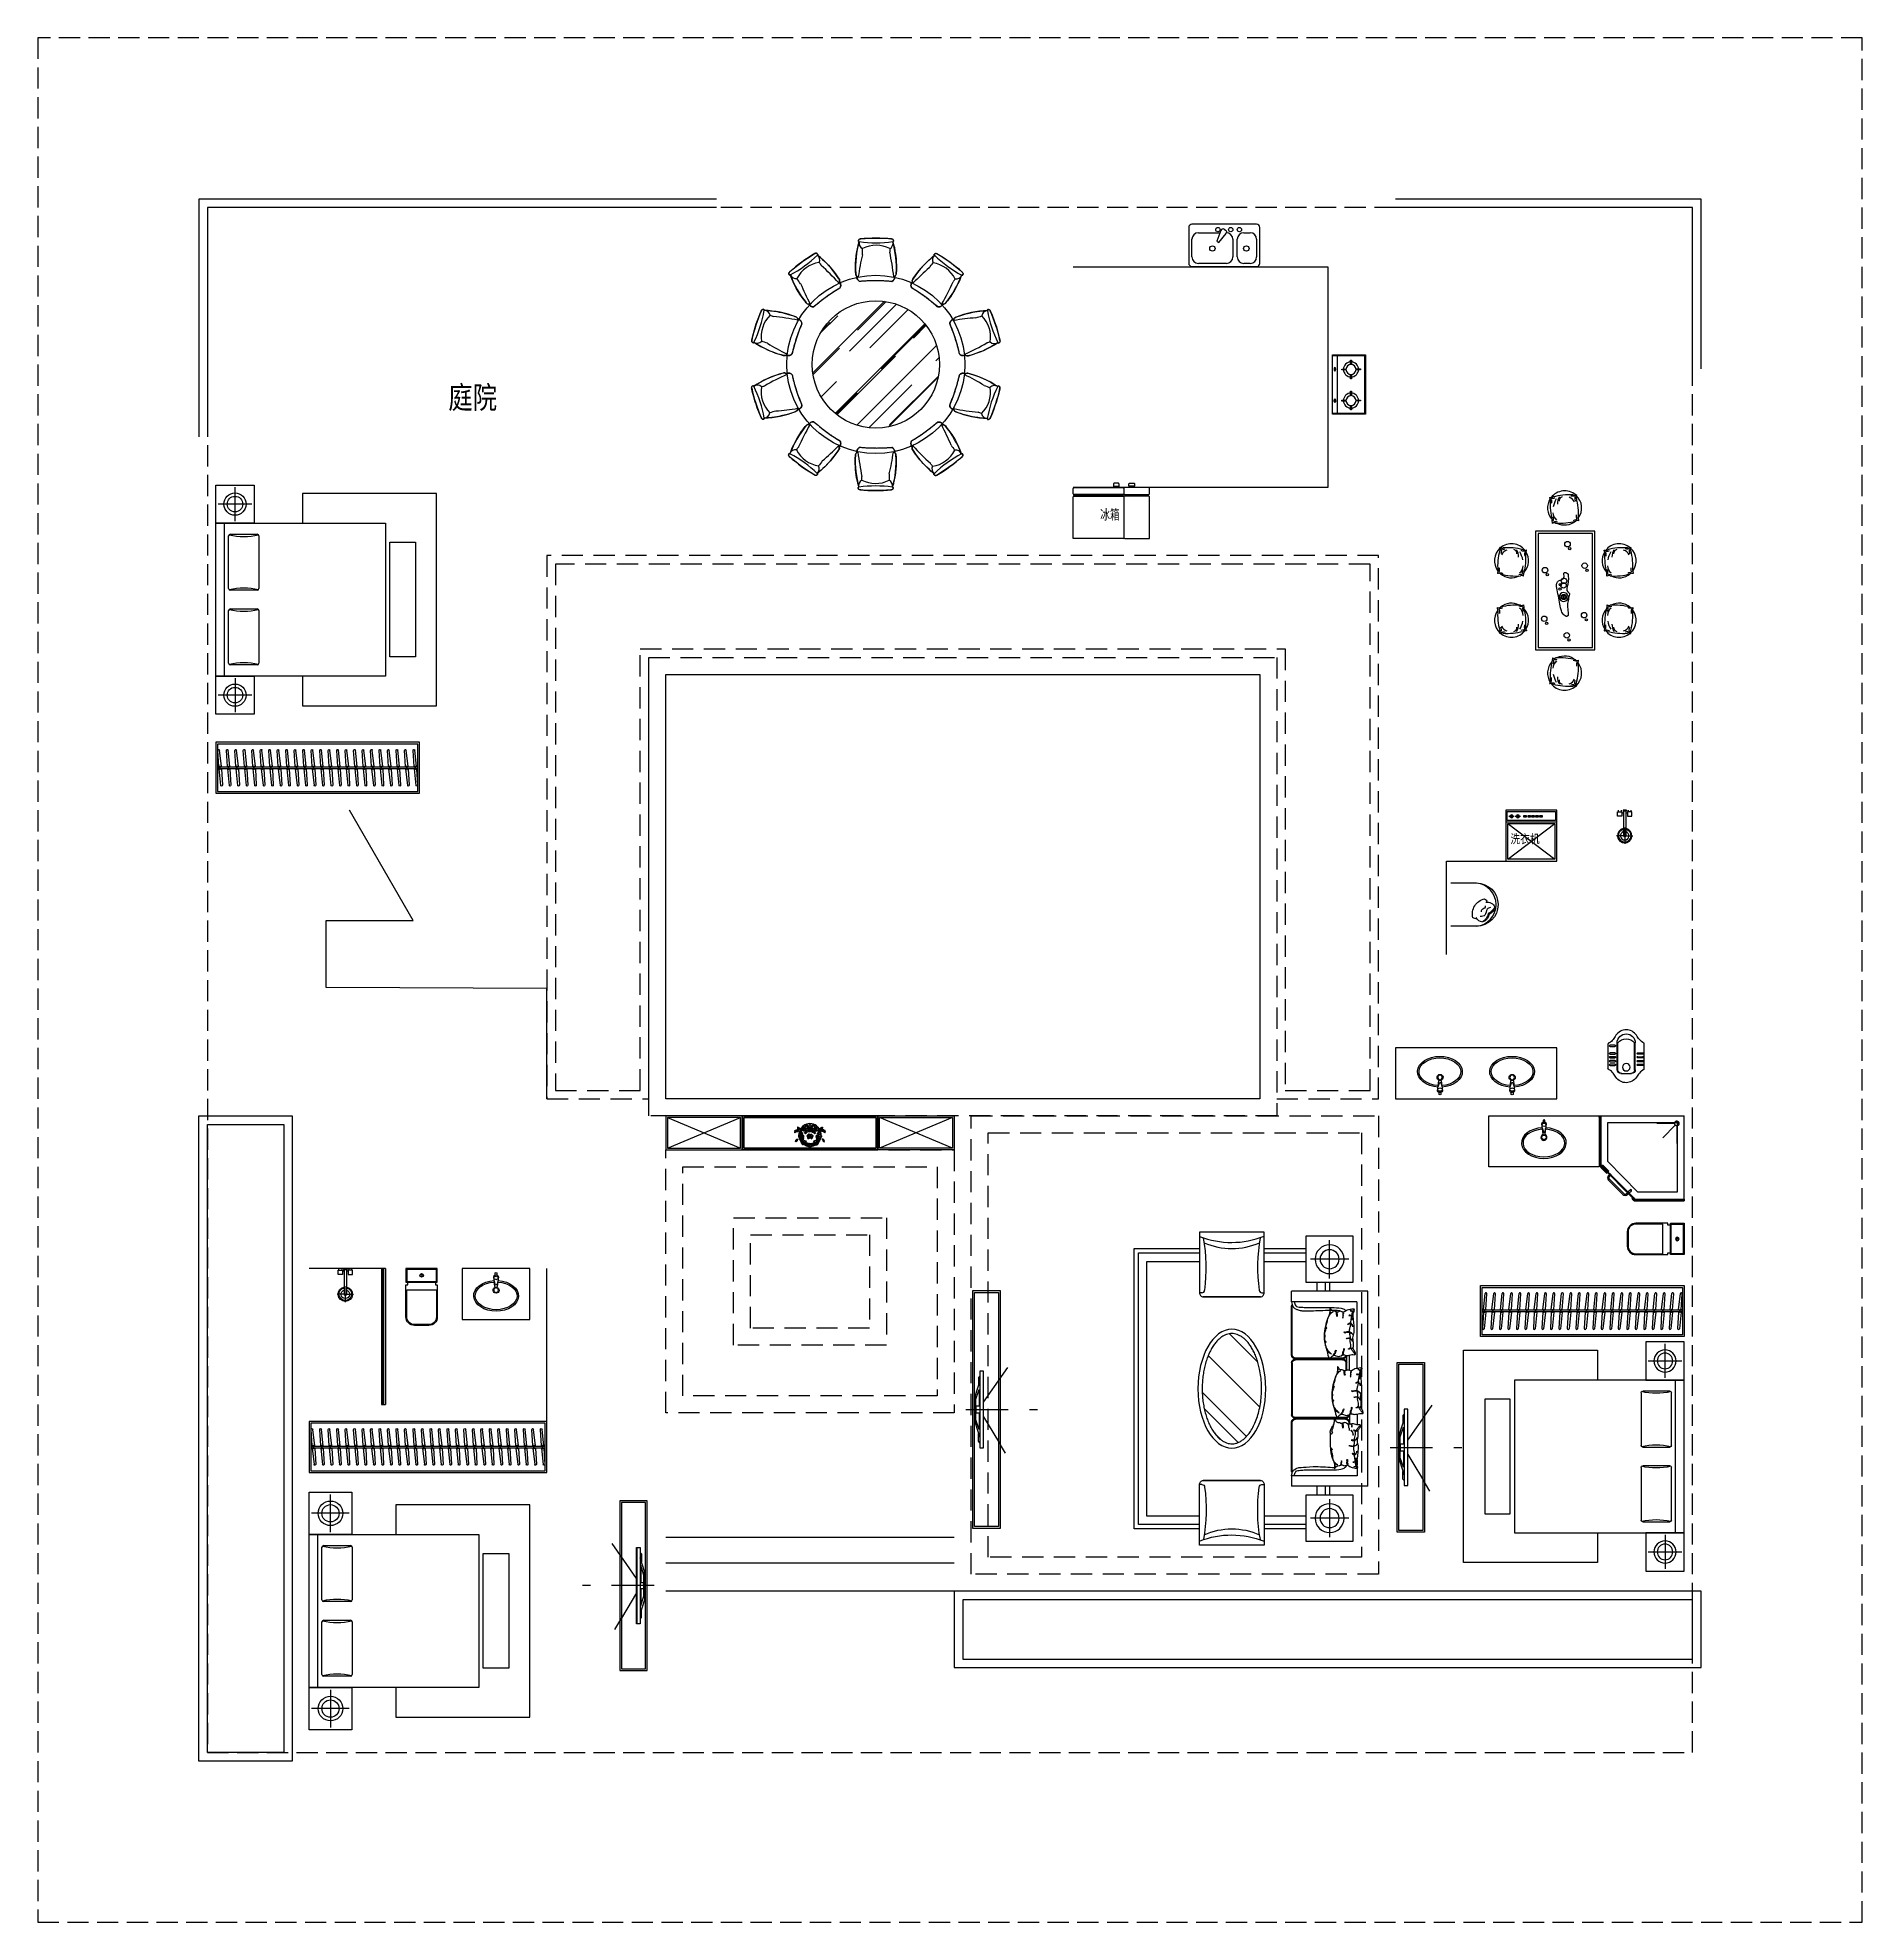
# Model space of a CAD drawing. Extents: x 9028 to 51035, y 9955 to 39655.
# Drawn here: x 13212 to 34712, y 14541 to 36741 of the extents above; entities that cross this region are included whole.
import ezdxf

# ---------------------------------------------------------------- set-up
doc = ezdxf.new("R2010")
doc.units = 0
doc.header["$LTSCALE"] = 1000
doc.header["$MEASUREMENT"] = 0
doc.set_wipeout_variables(frame=1)
for name, pattern in [('DASH', [0.35, 0.25, -0.1]), ('DASHED', [0.75, 0.5, -0.25]), ('DASHED2', [0.375, 0.25, -0.125]), ('HIDDEN', [0.375, 0.25, -0.125]), ('M-HIDDEN', [1.875, 1.25, -0.625])]:
    doc.linetypes.add(name, pattern=pattern)
for name, color, linetype in [('AE-FURN-MOVE', 165, 'Continuous'), ('PUB_TEXT', 7, 'Continuous'), ('WALL', 9, 'Continuous')]:
    doc.layers.add(name, color=color, linetype=linetype)
doc.layers.add('辅助线', color=8, linetype='DASH', plot=False)
doc.styles.get("Standard").update_dxf_attribs({"font": 'gbenor.shx', "bigfont": 'gbcbig.shx'})
doc.styles.add('黑体', font='simhei.ttf', dxfattribs={"width": 0.8})
pattern_1 = [(0, (-2237.1254, -118.3735), (1.875, 1.08253175), [1.25, -2.5]), (120, (-2237.1254, -118.3735), (-1.875, 1.08253176), [1.25, -2.5]), (60, (-2237.1254, -118.3735), (4e-09, 2.1650635), [-2.5, 1.25])]
pattern_2 = [(90, (-2302.3204, -177.7997), (-1.125, 2e-16), []), (90, (-2301.9454, -177.4247), (-1.125, 2e-16), [])]
pattern_3 = [(90, (1432.9199, -3357.579), (-1.08253175, 1.875), [1.25, -2.5]), (210, (1432.9199, -3357.579), (-1.08253176, -1.875), [1.25, -2.5]), (150, (1432.9199, -3357.579), (-2.1650635, 4e-09), [-2.5, 1.25])]
pattern_4 = [(315, (-2746.5922, 1536.9037), (2.09129076, -0.56035967), [1.25, -2.5]), (75, (-2746.5922, 1536.9037), (-0.56035967, 2.09129076), [1.25, -2.5]), (15, (-2746.5922, 1536.9037), (1.5309311, 1.5309311), [-2.5, 1.25])]

msp = doc.modelspace()

# ---------------------------------------------------------------- texts
at = {"layer": 'PUB_TEXT', "style": '黑体', "width": 0.8}
msp.add_text('庭院', height=262.9, dxfattribs=at).set_placement((18051, 32372))

# ---------------------------------------------------------------- blocks, each defined once
blk = doc.blocks.new('*U52')
at = {"linetype": 'ByBlock'}
blk.add_wipeout([(-1797, 2793), (-1247, 2793), (-1247, 2518), (-1147, 2518), (-1147, 2968), (1153, 2968), (1153, 2518), (1253, 2516), (1253, 2793), (1803, 2793), (1803, 2243), (1653, 2243), (1653, 1746), (1845, 1746), (1845, 986), (1653, 986), (1653, 216), (-1647, 216), (-1647, 986), (-1839, 986), (-1839, 1746), (-1647, 1746), (-1647, 2243), (-1797, 2243)], dxfattribs=at).dxf.layer = 'Defpoints'
for p, q in [((-1147, 2968), (1153, 2968)), ((-1147, 2968), (-1147, 2068)), ((1153, 2968), (1153, 2068)), ((-1247, 2793), (-1797, 2793)), ((-1797, 2793), (-1797, 2243)), ((-1247, 2243), (-1247, 2793)), ((-935, 2843), (-1022, 2843)), ((-1022, 2843), (-1022, 2068)), ((-294, 2843), (-423, 2843)), ((1028, 2840), (242, 2840)), ((1028, 2840), (1028, 2068)), ((1253, 2793), (1253, 2243)), ((1803, 2793), (1253, 2793)), ((1803, 2243), (1803, 2793)), ((-1797, 2243), (-1247, 2243)), ((1253, 2243), (1803, 2243)), ((-1022, 2068), (-1147, 2068)), ((-958, 2068), (-390, 2068)), ((310, 2068), (-303, 2068)), ((397, 2068), (964, 2068)), ((1028, 2068), (1153, 2068)), ((-1126, 1746), (-1839, 1746)), ((-1839, 1746), (-1839, 986)), ((-1126, 1746), (-1839, 1746)), ((-1839, 1746), (-1839, 986)), ((-1126, 1720), (-1126, 1746)), ((-1079, 1028), (-1079, 1704)), ((-1079, 1704), (-1079, 1028)), ((1085, 1028), (1085, 1704)), ((1085, 1704), (1085, 1028)), ((1133, 1746), (1845, 1746)), ((1133, 1746), (1845, 1746)), ((1133, 1720), (1133, 1746)), ((1845, 1746), (1845, 986)), ((1845, 1746), (1845, 986)), ((-1839, 986), (-1126, 986)), ((-1839, 986), (-1126, 986)), ((-1647, 986), (-1647, 216)), ((-1126, 1012), (-1126, 986)), ((1133, 1012), (1133, 986)), ((1845, 986), (1133, 986)), ((1845, 986), (1133, 986)), ((1653, 216), (1653, 986)), ((-1647, 216), (1653, 216))]:
    blk.add_line(p, q)
at = {"color": 250}
for p, q in [((-1522, 2743), (-1522, 2293)), ((1528, 2743), (1528, 2293)), ((-1297, 2518), (-1747, 2518)), ((1303, 2518), (1753, 2518))]:
    blk.add_line(p, q, dxfattribs=at)
at = {"color": 8}
for p, q in [((-835, 2843), (-895, 2843)), ((-298, 2753), (-416, 2753)), ((-391, 2743), (-415, 2743)), ((-356, 2706), (-356, 2115)), ((-347, 2707), (-347, 2115)), ((-347, 2707), (-347, 2115)), ((-337, 2706), (-337, 2114)), ((309, 2710), (215, 2710)), ((218, 2753), (399, 2753)), ((220, 2719), (394, 2719)), ((344, 2669), (344, 2115)), ((353, 2673), (353, 2115)), ((363, 2673), (363, 2115)), ((-1147, 2516), (-1247, 2516)), ((-1147, 2466), (-1247, 2466)), ((1253, 2516), (1153, 2516)), ((1253, 2466), (1153, 2466)), ((-1647, 2243), (-1647, 1746)), ((-1597, 2243), (-1597, 1746)), ((-1497, 2243), (-1497, 1746)), ((-1147, 2366), (-1247, 2366)), ((1253, 2366), (1153, 2366)), ((1503, 1746), (1503, 2243)), ((1603, 1746), (1603, 2243)), ((1653, 1746), (1653, 2243)), ((-958, 2078), (-391, 2078)), ((309, 2078), (-303, 2078)), ((397, 2078), (964, 2078)), ((-213, 1696), (395, 1088)), ((316, 1672), (651, 1337)), ((-631, 1440), (-231, 1040)), ((-560, 1538), (-39, 1017)), ((-606, 1247), (-521, 1162)), ((-1597, 986), (-1597, 266)), ((-1497, 986), (-1497, 366)), ((1503, 366), (1503, 986)), ((1603, 266), (1603, 986)), ((-1597, 266), (1603, 266)), ((-1497, 366), (1503, 366))]:
    blk.add_line(p, q, dxfattribs=at)
for centre in [(-1522, 2518), (1528, 2518)]:
    blk.add_circle(centre, 170, dxfattribs=at)
at = {"color": 250}
for centre in [(-1522, 2518), (1528, 2518)]:
    blk.add_circle(centre, 112, dxfattribs=at)
at = {"color": 8}
for centre, radius, start, end in [((-396, 2704), 39.4, 2.7801, 82.4263), ((-396, 2704), 49.2, 2.7801, 83.1133), ((-298, 2704), 49.2, 96.8867, 177.2199), ((-298, 2704), 39.4, 98.1012, 177.2199), ((304, 2671), 39.4, 357.4214, 82.4263), ((304, 2671), 49.2, 2.7801, 83.1133), ((403, 2671), 49.2, 100.268, 177.2199), ((403, 2671), 39.4, 99.8829, 177.2199), ((-958, 2117), 39.4, 245.0618, 270), ((-396, 2117), 39.4, 277.5737, 357.2199), ((-298, 2117), 39.4, 182.7801, 262.4263), ((304, 2117), 39.4, 277.5737, 357.2199), ((403, 2117), 39.4, 182.7801, 262.4263), ((-2451, 1366), 803, 336.0669, 23.9331)]:
    blk.add_arc(centre, radius, start, end, dxfattribs=at)
for centre, radius, start, end in [((-957, 2125), 57.2, 238.4765, 268.779), ((-396, 2117), 49.2, 276.8867, 357.2199), ((-298, 2117), 49.2, 182.7801, 263.1133), ((304, 2117), 49.2, 276.8867, 357.2199), ((403, 2117), 49.2, 182.7801, 263.1133), ((963, 2125), 57.2, 271.221, 302.0025), ((-2750, 1363), 1030, 338.5071, 21.8109), ((-1421, 3625), 1955, 259.583, 277.7809), ((-1159, 1721), 33.3, 274.2024, 359.5784), ((-1121, 1704), 42.1, 48.4909, 96.9821), ((-1121, 1704), 42.1, 360, 96.9819), ((-1121, 1704), 42.1, 360, 48.4909), ((-1421, -892), 1955, 82.2191, 100.417), ((-1159, 1012), 33.3, 0.4216, 85.7976), ((-1121, 1028), 42.1, 263.018, 360), ((-1126, 1042), 56.6, 270, 305.6784), ((-1113, 1025), 34.5, 305.6784, 5.8306)]:
    blk.add_arc(centre, radius, start, end)
at = {"color": 250}
blk.add_arc((964, 2117), 39.4, 270, 295.3186, dxfattribs=at)
blk.add_ellipse((3, 1366), major_axis=(700, 0), ratio=0.571429)
at = {"extrusion": (1.02608e-31, 3.82939e-31, -1)}
for centre, major_axis, start_param, end_param in [((1128, 1704), (29.8, 29.8), 3.926991, 5.619644), ((1128, 1704), (-29.8, 29.8), 5.497787, 6.344114), ((1128, 1704), (29.8, 29.8), -1.509868, -0.663537), ((1166, 1721), (23.5, 23.5), 2.429541, 3.919633), ((1428, 3625), (1383, 1383), 2.174384, 2.491997), ((2757, 1363), (729, 729), 3.551869, 4.307663), ((1120, 1025), (24.4, 24.4), 2.978901, 4.028753), ((1128, 1028), (-29.8, 29.8), 3.805132, 5.497787), ((1133, 1042), (-40, 40), 3.926991, 4.549697), ((1166, 1012), (-23.5, 23.5), 5.505145, 6.995238), ((1428, -892), (1383, 1383), -0.921201, -0.603587)]:
    blk.add_ellipse(centre, major_axis=major_axis, ratio=1, start_param=start_param, end_param=end_param, dxfattribs=at)
at = {"color": 8, "extrusion": (1.02608e-31, 3.82939e-31, -1)}
blk.add_ellipse((2457, 1366), major_axis=(-568, 568), ratio=1, start_param=5.080076, end_param=5.915498, dxfattribs=at)
at = {"color": 8}
for points, knots in [([(211, 2772), (223, 2792), (242, 2822), (243, 2863), (257, 2917), (194, 2880), (147, 2889), (93, 2893), (32, 2898), (-32, 2900), (-83, 2879), (-136, 2888), (-179, 2893), (-228, 2881), (-251, 2909), (-297, 2923), (-282, 2860), (-309, 2820), (-282, 2765), (-332, 2715), (-270, 2651), (-368, 2599), (-242, 2583), (-169, 2548), (-9, 2536), (127, 2580), (209, 2614), (290, 2606), (222, 2631), (225, 2662), (221, 2680), (214, 2687), (212, 2695), (212, 2707), (223, 2721), (221, 2746), (215, 2762), (211, 2772)], [0, 0, 0, 0, 66.164845, 102.84988, 131.126711, 192.883937, 223.793768, 283.334563, 353.011563, 409.645096, 471.476732, 514.115823, 565.651827, 606.849327, 647.771666, 672.333627, 718.812648, 773.63385, 818.167824, 875.878722, 944.038464, 1000.411978, 1068.738098, 1174.611003, 1303.701032, 1518.415385, 1572.505535, 1616.413269, 1659.641939, 1689.913591, 1706.085345, 1711.900228, 1719.539375, 1729.026557, 1747.255548, 1769.070915, 1800.349864, 1800.349864, 1800.349864, 1800.349864]), ([(246, 2898), (242, 2893), (235, 2884), (218, 2881), (202, 2871), (179, 2868), (154, 2866), (129, 2859), (94, 2854), (54, 2855), (11, 2838), (-35, 2838), (-78, 2853), (-118, 2840), (-161, 2858), (-210, 2850), (-243, 2877), (-267, 2894), (-277, 2906), (-283, 2912)], [0, 0, 0, 0, 19.185549, 32.392317, 50.503115, 76.304354, 97.958111, 126.497898, 153.33307, 204.076444, 244.575983, 291.382317, 338.799465, 375.681046, 411.905323, 473.099084, 513.455169, 534.199096, 560.147837, 560.147837, 560.147837, 560.147837]), ([(-19, 2840), (-23, 2843), (-30, 2848), (-35, 2861), (-41, 2876), (-53, 2878), (-66, 2890), (-47, 2885), (-47, 2873), (-33, 2872), (-32, 2859), (-25, 2851), (-23, 2842), (-19, 2832), (-23, 2818), (-21, 2803), (-31, 2791), (-17, 2769), (-39, 2793), (-17, 2802), (-28, 2819), (-21, 2832), (-24, 2841), (-24, 2842)], [0, 0, 0, 0, 12.442271, 25.525902, 43.389503, 53.859902, 63.791311, 74.897408, 84.33242, 94.802774, 107.886378, 117.321389, 125.840246, 136.628394, 147.224223, 168.415924, 178.414014, 193.21566, 208.47445, 226.338077, 237.126236, 259.389079, 264.213715, 264.213715, 264.213715, 264.213715]), ([(222, 2881), (220, 2877), (217, 2869), (234, 2866), (229, 2858), (230, 2847), (226, 2855), (230, 2860), (225, 2866), (219, 2869), (215, 2876), (209, 2882), (202, 2882), (193, 2879), (197, 2891), (207, 2882), (215, 2884), (217, 2881), (218, 2881)], [0, 0, 0, 0, 9.433793, 22.095255, 29.212821, 36.330416, 40.030813, 47.148409, 53.000115, 58.852679, 67.993588, 77.135381, 82.98916, 90.013643, 94.83828, 107.927445, 115.048721, 118.359202, 118.359202, 118.359202, 118.359202]), ([(-1022, 2105), (-1004, 2106), (-962, 2111), (-954, 2221), (-953, 2217), (-949, 2431), (-959, 2597), (-933, 2698), (-909, 2717), (-898, 2723)], [0, 0, 0, 0, 49.559511, 112.019451, 278.763883, 523.833191, 736.302373, 785.629928, 823.388904, 823.388904, 823.388904, 823.388904]), ([(-512, 2525), (-759, 2514), (-821, 2555), (-888, 2579), (-965, 2569), (-901, 2596), (-905, 2625), (-902, 2642), (-895, 2649), (-894, 2656), (-894, 2668), (-905, 2681), (-904, 2705), (-899, 2721), (-896, 2730)], [1072.251038, 1072.251038, 1072.251038, 1072.251038, 1205.091576, 1248.020266, 1282.867674, 1317.176142, 1341.201263, 1354.035988, 1358.650975, 1364.71379, 1372.243299, 1386.710752, 1404.024535, 1428.849099, 1428.849099, 1428.849099, 1428.849099]), ([(-896, 2730), (-908, 2748), (-927, 2777), (-930, 2815), (-944, 2866), (-883, 2833), (-839, 2843), (-787, 2850), (-729, 2856), (-669, 2861), (-619, 2842), (-570, 2853), (-528, 2858), (-482, 2849), (-461, 2877), (-417, 2891), (-430, 2831), (-402, 2794), (-427, 2741), (-397, 2713), (-396, 2694), (-396, 2694)], [1428.849099, 1428.849099, 1428.849099, 1428.849099, 1481.36088, 1510.475988, 1532.917917, 1581.931588, 1606.463201, 1653.717799, 1709.017006, 1753.964254, 1803.036981, 1836.87753, 1877.77912, 1910.475549, 1942.953596, 1962.447216, 1999.335328, 2042.844217, 2078.188641, 2123.990942, 2125.113429, 2125.113429, 2125.113429, 2125.113429]), ([(-933, 2849), (-929, 2844), (-923, 2835), (-906, 2834), (-890, 2824), (-869, 2823), (-845, 2821), (-821, 2815), (-787, 2812), (-749, 2814), (-707, 2800), (-664, 2802), (-624, 2817), (-585, 2806), (-545, 2825), (-498, 2819), (-467, 2846), (-445, 2863), (-436, 2874), (-431, 2881)], [0, 0, 0, 0, 18.271952, 30.849826, 48.098204, 72.670813, 93.293439, 120.474189, 146.031496, 194.358518, 232.929508, 277.506969, 322.666157, 357.791473, 392.290784, 450.570556, 489.004923, 508.761044, 533.474131, 533.474131, 533.474131, 533.474131]), ([(-910, 2833), (-908, 2830), (-905, 2822), (-921, 2819), (-916, 2811), (-916, 2801), (-913, 2809), (-917, 2813), (-912, 2819), (-907, 2822), (-903, 2829), (-897, 2835), (-891, 2835), (-882, 2833), (-886, 2844), (-895, 2835), (-903, 2837), (-906, 2834), (-906, 2833)], [0, 0, 0, 0, 8.984565, 21.0431, 27.821734, 34.600397, 38.124584, 44.903247, 50.4763, 56.05017, 64.755798, 73.462267, 79.037295, 85.727279, 90.322171, 102.788043, 109.57021, 112.72305, 112.72305, 112.72305, 112.72305]), ([(-896, 2730), (-890, 2732), (-880, 2735), (-868, 2723), (-855, 2733), (-845, 2725), (-828, 2732), (-833, 2721), (-841, 2722), (-851, 2724), (-863, 2723), (-880, 2719), (-890, 2726), (-896, 2730)], [0, 0, 0, 0, 17.678314, 29.156465, 40.79689, 56.565179, 67.715186, 72.699435, 82.796125, 89.578292, 104.073315, 118.611065, 138.577305, 138.577305, 138.577305, 138.577305]), ([(-860, 2822), (-861, 2820), (-863, 2815), (-861, 2806), (-865, 2800), (-861, 2788), (-860, 2796), (-863, 2801), (-859, 2809), (-858, 2815), (-856, 2823), (-849, 2819), (-841, 2824), (-832, 2827), (-824, 2827), (-810, 2827), (-825, 2832), (-833, 2826), (-845, 2824), (-852, 2823), (-863, 2820), (-858, 2822), (-857, 2822)], [0, 0, 0, 0, 8.113196, 15.913931, 25.103715, 32.152117, 36.747009, 41.3419, 50.531684, 58.644867, 63.629116, 69.314427, 77.431404, 89.071821, 95.761806, 105.858495, 112.909973, 126.701337, 138.071917, 145.95606, 152.738227, 156.263948, 156.263948, 156.263948, 156.263948]), ([(-780, 2816), (-774, 2817), (-766, 2818), (-767, 2832), (-753, 2831), (-749, 2841), (-729, 2840), (-745, 2838), (-750, 2831), (-761, 2829), (-764, 2820), (-772, 2817), (-775, 2811), (-775, 2804), (-767, 2801), (-763, 2795), (-757, 2780), (-767, 2787), (-768, 2793), (-773, 2800), (-783, 2807), (-775, 2813), (-777, 2817), (-777, 2818)], [0, 0, 0, 0, 13.049871, 21.163067, 31.740312, 44.741453, 54.776454, 62.893432, 74.371583, 82.862433, 91.568061, 101.15786, 103.649985, 111.45072, 118.588697, 126.62601, 137.990831, 143.564757, 151.041109, 159.078449, 169.593179, 176.09204, 180.686932, 180.686932, 180.686932, 180.686932]), ([(-679, 2803), (-675, 2805), (-669, 2810), (-665, 2823), (-659, 2838), (-648, 2840), (-636, 2852), (-654, 2846), (-653, 2835), (-667, 2834), (-668, 2821), (-674, 2814), (-675, 2804), (-678, 2795), (-674, 2782), (-676, 2767), (-666, 2756), (-679, 2735), (-658, 2759), (-679, 2766), (-670, 2783), (-677, 2795), (-675, 2804), (-674, 2805)], [0, 0, 0, 0, 11.849782, 24.310383, 41.323336, 51.295145, 60.753629, 71.330865, 80.31659, 90.288356, 102.748931, 111.734657, 119.847853, 130.12228, 140.213546, 160.396118, 169.918109, 184.014914, 198.547095, 215.560073, 225.834511, 247.037218, 251.632109, 251.632109, 251.632109, 251.632109]), ([(-614, 2812), (-612, 2813), (-606, 2815), (-601, 2825), (-590, 2834), (-583, 2841), (-568, 2844), (-578, 2840), (-584, 2837), (-589, 2829), (-599, 2826), (-603, 2817), (-613, 2814), (-608, 2808), (-603, 2802), (-607, 2790), (-598, 2784), (-606, 2765), (-602, 2778), (-607, 2785), (-607, 2798), (-610, 2807), (-612, 2813), (-612, 2814)], [0, 0, 0, 0, 7.47885, 17.755394, 32.7525, 47.288026, 54.070193, 61.549013, 66.534918, 75.993402, 86.51066, 95.969178, 104.675628, 107.167753, 116.153455, 128.411715, 134.910626, 148.695272, 153.290164, 163.564562, 174.76409, 189.63229, 193.156506, 193.156506, 193.156506, 193.156506]), ([(-484, 2771), (-488, 2771), (-498, 2771), (-507, 2790), (-523, 2788), (-553, 2798), (-530, 2798), (-523, 2793), (-514, 2791), (-504, 2789), (-496, 2782), (-489, 2777), (-485, 2778), (-484, 2778)], [0, 0, 0, 0, 11.37058, 29.516066, 46.824877, 66.29583, 79.722173, 87.200993, 94.252517, 105.892934, 118.603273, 126.08208, 129.427096, 129.427096, 129.427096, 129.427096]), ([(-512, 2525), (-474, 2529), (-447, 2551), (-408, 2578), (-331, 2571), (-396, 2595), (-393, 2624), (-396, 2642), (-403, 2648), (-405, 2656), (-405, 2667), (-396, 2679), (-396, 2689), (-396, 2694)], [1151.547581, 1151.547581, 1151.547581, 1151.547581, 1205.091576, 1248.020266, 1282.867674, 1317.176142, 1341.201263, 1354.035988, 1358.650975, 1364.71379, 1372.243299, 1386.710752, 1398.498824, 1398.498824, 1398.498824, 1398.498824]), ([(-500, 2827), (-498, 2828), (-495, 2832), (-495, 2840), (-495, 2845), (-488, 2853), (-494, 2838), (-493, 2831), (-495, 2822), (-490, 2814), (-481, 2809), (-487, 2795), (-490, 2809), (-495, 2814), (-504, 2821), (-500, 2825), (-499, 2827)], [0, 0, 0, 0, 7.137099, 15.017082, 20.699507, 25.428756, 35.703164, 44.687729, 52.567719, 61.553445, 71.141531, 79.629185, 88.116859, 97.704945, 107.293084, 112.866137, 112.866137, 112.866137, 112.866137]), ([(-409, 2727), (-411, 2729), (-417, 2732), (-428, 2744), (-448, 2735), (-464, 2749), (-475, 2749), (-499, 2752), (-475, 2754), (-465, 2751), (-458, 2743), (-446, 2746), (-436, 2741), (-426, 2743), (-420, 2742), (-417, 2743), (-415, 2743)], [0, 0, 0, 0, 7.13794, 19.848261, 45.589958, 58.591058, 75.646949, 87.017529, 104.892341, 111.943819, 124.002355, 130.692339, 146.65635, 154.46134, 161.151325, 164.791031, 164.791031, 164.791031, 164.791031]), ([(-403, 2669), (-411, 2674), (-421, 2679), (-436, 2674), (-444, 2680), (-464, 2680), (-458, 2670), (-450, 2676), (-441, 2669), (-430, 2669), (-418, 2672), (-411, 2665), (-406, 2662), (-405, 2661)], [0, 0, 0, 0, 26.749468, 31.3466, 44.059035, 59.827371, 63.846029, 70.628196, 82.268621, 93.474177, 104.624183, 115.141456, 120.715365, 120.715365, 120.715365, 120.715365]), ([(-414, 2768), (-417, 2770), (-422, 2773), (-427, 2780), (-437, 2780), (-444, 2776), (-455, 2784), (-440, 2775), (-434, 2785), (-428, 2779), (-422, 2778), (-419, 2776), (-418, 2775)], [0, 0, 0, 0, 11.147778, 17.453457, 24.235624, 37.615642, 41.635127, 51.161048, 60.686969, 68.16579, 71.691547, 78.192104, 78.192104, 78.192104, 78.192104]), ([(-299, 2750), (-297, 2752), (-292, 2756), (-280, 2769), (-259, 2760), (-243, 2775), (-231, 2775), (-206, 2779), (-231, 2781), (-242, 2778), (-249, 2769), (-262, 2771), (-272, 2766), (-282, 2767), (-289, 2766), (-293, 2767), (-294, 2768)], [0, 0, 0, 0, 7.494837, 20.840674, 47.869456, 61.520611, 79.429296, 91.368406, 110.136958, 117.54101, 130.202472, 137.226956, 153.989168, 162.184407, 169.208891, 174.03588, 174.03588, 174.03588, 174.03588]), ([(-295, 2654), (-291, 2655), (-280, 2655), (-272, 2674), (-255, 2673), (-224, 2686), (-248, 2684), (-255, 2679), (-264, 2676), (-275, 2674), (-283, 2666), (-290, 2661), (-294, 2661), (-295, 2661)], [0, 0, 0, 0, 11.939109, 30.991869, 49.166121, 69.610621, 83.708282, 91.561043, 98.965143, 111.187581, 124.533436, 132.386184, 135.898451, 135.898451, 135.898451, 135.898451]), ([(-208, 2858), (-210, 2860), (-214, 2864), (-214, 2872), (-214, 2878), (-222, 2885), (-215, 2870), (-216, 2862), (-212, 2853), (-218, 2845), (-227, 2839), (-220, 2824), (-218, 2839), (-212, 2845), (-203, 2853), (-208, 2857), (-209, 2858)], [0, 0, 0, 0, 7.493954, 15.767936, 21.734482, 26.700193, 37.488322, 46.922115, 55.196105, 64.631117, 74.698607, 83.610645, 92.522702, 102.590193, 112.657738, 118.509444, 118.509444, 118.509444, 118.509444]), ([(-87, 2847), (-90, 2848), (-96, 2850), (-102, 2860), (-114, 2869), (-121, 2877), (-137, 2879), (-126, 2875), (-120, 2872), (-115, 2864), (-104, 2861), (-100, 2852), (-89, 2849), (-93, 2842), (-99, 2836), (-94, 2824), (-104, 2817), (-94, 2798), (-99, 2811), (-94, 2819), (-95, 2832), (-92, 2842), (-90, 2848), (-90, 2849)], [0, 0, 0, 0, 7.852793, 18.643164, 34.390125, 49.652427, 56.773703, 64.626464, 69.861664, 79.793072, 90.836193, 100.767637, 109.90941, 112.526141, 121.961127, 134.8323, 141.656157, 156.130036, 160.954672, 171.74279, 183.502295, 199.113905, 202.814331, 202.814331, 202.814331, 202.814331]), ([(86, 2858), (80, 2858), (71, 2859), (73, 2874), (57, 2872), (52, 2883), (32, 2881), (49, 2879), (55, 2873), (66, 2871), (70, 2861), (78, 2859), (81, 2853), (82, 2845), (73, 2842), (69, 2835), (64, 2819), (73, 2827), (75, 2834), (80, 2841), (89, 2849), (81, 2855), (83, 2859), (84, 2860)], [0, 0, 0, 0, 13.702364, 22.221221, 33.327327, 46.978526, 57.515277, 66.038103, 78.090162, 87.005554, 96.146464, 106.215753, 108.832484, 117.023256, 124.518132, 132.957311, 144.890372, 150.742995, 158.593165, 167.032371, 178.072838, 184.896642, 189.721279, 189.721279, 189.721279, 189.721279]), ([(170, 2868), (171, 2865), (173, 2860), (171, 2850), (176, 2844), (173, 2831), (171, 2840), (174, 2845), (170, 2853), (168, 2860), (166, 2868), (158, 2863), (150, 2868), (141, 2871), (133, 2871), (117, 2871), (133, 2876), (142, 2870), (154, 2869), (161, 2868), (173, 2866), (168, 2867), (167, 2868)], [0, 0, 0, 0, 8.518856, 16.709628, 26.3589, 33.759723, 38.584359, 43.408995, 53.058268, 61.57711, 66.810572, 72.780148, 81.302974, 93.525412, 100.549896, 111.15142, 118.555472, 133.036404, 144.975513, 153.253863, 160.375138, 164.077145, 164.077145, 164.077145, 164.077145]), ([(211, 2772), (205, 2774), (194, 2777), (183, 2763), (168, 2774), (158, 2765), (140, 2772), (146, 2760), (154, 2762), (165, 2764), (177, 2764), (195, 2760), (205, 2768), (211, 2772)], [0, 0, 0, 0, 18.562229, 30.614288, 42.836735, 59.393438, 71.100945, 76.334407, 86.935931, 94.057206, 109.27698, 124.541618, 145.50617, 145.50617, 145.50617, 145.50617]), ([(213, 2692), (207, 2695), (200, 2697), (189, 2693), (180, 2699), (159, 2701), (165, 2690), (174, 2696), (183, 2688), (195, 2688), (207, 2690), (215, 2684), (219, 2680), (221, 2679)], [0, 0, 0, 0, 16.874164, 21.701153, 35.04921, 51.605963, 55.825553, 62.946829, 75.169275, 86.935109, 98.642616, 109.685752, 115.538356, 115.538356, 115.538356, 115.538356]), ([(904, 2682), (916, 2702), (935, 2732), (936, 2773), (950, 2827), (887, 2790), (841, 2798), (786, 2803), (725, 2808), (661, 2810), (610, 2789), (557, 2798), (514, 2802), (465, 2791), (442, 2819), (396, 2833), (412, 2769), (384, 2730), (412, 2675), (362, 2624), (423, 2560), (325, 2509), (451, 2493), (525, 2458), (684, 2446), (820, 2490), (902, 2524), (983, 2515), (915, 2541), (918, 2572), (915, 2590), (907, 2597), (906, 2605), (905, 2617), (916, 2631), (914, 2656), (908, 2672), (904, 2682)], [0, 0, 0, 0, 66.164845, 102.84988, 131.126711, 192.883937, 223.793768, 283.334563, 353.011563, 409.645096, 471.476732, 514.115823, 565.651827, 606.849327, 647.771666, 672.333627, 718.812648, 773.63385, 818.167824, 875.878722, 944.038464, 1000.411978, 1068.738098, 1174.611003, 1303.701032, 1518.415385, 1572.505535, 1616.413269, 1659.641939, 1689.913591, 1706.085345, 1711.900228, 1719.539375, 1729.026557, 1747.255548, 1769.070915, 1800.349864, 1800.349864, 1800.349864, 1800.349864]), ([(394, 2660), (396, 2662), (402, 2666), (413, 2679), (434, 2670), (450, 2685), (463, 2685), (487, 2689), (462, 2691), (451, 2687), (444, 2679), (432, 2681), (422, 2676), (411, 2677), (404, 2676), (400, 2677), (399, 2678)], [0, 0, 0, 0, 7.494837, 20.840674, 47.869456, 61.520611, 79.429296, 91.368406, 110.136958, 117.54101, 130.202472, 137.226956, 153.989168, 162.184407, 169.208891, 174.03588, 174.03588, 174.03588, 174.03588]), ([(939, 2808), (935, 2803), (928, 2794), (911, 2791), (895, 2780), (872, 2778), (847, 2776), (823, 2768), (788, 2763), (748, 2765), (704, 2748), (658, 2748), (616, 2763), (575, 2750), (532, 2768), (483, 2760), (450, 2787), (426, 2804), (416, 2815), (411, 2822)], [0, 0, 0, 0, 19.185549, 32.392317, 50.503115, 76.304354, 97.958111, 126.497898, 153.33307, 204.076444, 244.575983, 291.382317, 338.799465, 375.681046, 411.905323, 473.099084, 513.455169, 534.199096, 560.147837, 560.147837, 560.147837, 560.147837]), ([(485, 2768), (483, 2770), (479, 2774), (479, 2781), (479, 2788), (472, 2795), (478, 2780), (477, 2772), (481, 2763), (475, 2754), (466, 2749), (473, 2734), (476, 2749), (481, 2755), (490, 2762), (486, 2767), (484, 2768)], [0, 0, 0, 0, 7.493954, 15.767936, 21.734482, 26.700193, 37.488322, 46.922115, 55.196105, 64.631117, 74.698607, 83.610645, 92.522702, 102.590193, 112.657738, 118.509444, 118.509444, 118.509444, 118.509444]), ([(606, 2757), (603, 2758), (597, 2760), (591, 2770), (579, 2779), (572, 2786), (556, 2789), (567, 2785), (573, 2782), (578, 2774), (589, 2771), (593, 2762), (604, 2759), (600, 2752), (594, 2746), (599, 2734), (589, 2727), (599, 2708), (594, 2721), (599, 2728), (598, 2742), (601, 2752), (603, 2758), (603, 2759)], [0, 0, 0, 0, 7.852793, 18.643164, 34.390125, 49.652427, 56.773703, 64.626464, 69.861664, 79.793072, 90.836193, 100.767637, 109.90941, 112.526141, 121.961127, 134.8323, 141.656157, 156.130036, 160.954672, 171.74279, 183.502295, 199.113905, 202.814331, 202.814331, 202.814331, 202.814331]), ([(674, 2750), (670, 2752), (663, 2758), (658, 2771), (652, 2786), (640, 2788), (627, 2799), (646, 2795), (646, 2783), (660, 2782), (662, 2769), (668, 2761), (670, 2751), (674, 2742), (670, 2728), (673, 2713), (662, 2701), (677, 2679), (654, 2703), (676, 2712), (665, 2729), (672, 2742), (670, 2751), (669, 2752)], [0, 0, 0, 0, 12.442271, 25.525902, 43.389503, 53.859902, 63.791311, 74.897408, 84.33242, 94.802774, 107.886378, 117.321389, 125.840246, 136.628394, 147.224223, 168.415924, 178.414014, 193.21566, 208.47445, 226.338077, 237.126236, 259.389079, 264.213715, 264.213715, 264.213715, 264.213715]), ([(779, 2768), (774, 2768), (765, 2769), (766, 2783), (750, 2782), (746, 2793), (725, 2791), (742, 2789), (748, 2782), (759, 2781), (763, 2771), (771, 2769), (774, 2763), (775, 2755), (766, 2751), (763, 2745), (757, 2729), (767, 2737), (768, 2743), (773, 2751), (782, 2758), (774, 2765), (776, 2768), (777, 2770)], [0, 0, 0, 0, 13.702364, 22.221221, 33.327327, 46.978526, 57.515277, 66.038103, 78.090162, 87.005554, 96.146464, 106.215753, 108.832484, 117.023256, 124.518132, 132.957311, 144.890372, 150.742995, 158.593165, 167.032371, 178.072838, 184.896642, 189.721279, 189.721279, 189.721279, 189.721279]), ([(863, 2777), (864, 2775), (866, 2769), (865, 2760), (870, 2754), (866, 2741), (864, 2750), (867, 2755), (863, 2763), (861, 2770), (859, 2778), (852, 2773), (844, 2778), (834, 2781), (826, 2781), (810, 2781), (826, 2786), (835, 2780), (848, 2778), (854, 2778), (866, 2775), (861, 2777), (860, 2777)], [0, 0, 0, 0, 8.518856, 16.709628, 26.3589, 33.759723, 38.584359, 43.408995, 53.058268, 61.57711, 66.810572, 72.780148, 81.302974, 93.525412, 100.549896, 111.15142, 118.555472, 133.036404, 144.975513, 153.253863, 160.375138, 164.077145, 164.077145, 164.077145, 164.077145]), ([(904, 2682), (898, 2684), (887, 2687), (876, 2673), (862, 2684), (851, 2675), (833, 2681), (839, 2670), (847, 2672), (858, 2674), (871, 2674), (888, 2670), (898, 2677), (904, 2682)], [0, 0, 0, 0, 18.562229, 30.614288, 42.836735, 59.393438, 71.100945, 76.334407, 86.935931, 94.057206, 109.27698, 124.541618, 145.50617, 145.50617, 145.50617, 145.50617]), ([(915, 2790), (913, 2787), (910, 2779), (927, 2776), (922, 2768), (923, 2757), (920, 2765), (924, 2770), (918, 2776), (912, 2779), (908, 2786), (902, 2792), (895, 2792), (886, 2789), (890, 2801), (900, 2792), (908, 2794), (911, 2791), (911, 2790)], [0, 0, 0, 0, 9.433793, 22.095255, 29.212821, 36.330416, 40.030813, 47.148409, 53.000115, 58.852679, 67.993588, 77.135381, 82.98916, 90.013643, 94.83828, 107.927445, 115.048721, 118.359202, 118.359202, 118.359202, 118.359202]), ([(-1022, 2068), (-1000, 2072), (-966, 2079), (-942, 2114), (-923, 2154), (-931, 2161), (-905, 2344), (-923, 2489), (-924, 2577), (-923, 2588)], [0, 0, 0, 0, 63.386263, 100.210702, 137.838914, 290.189165, 460.265539, 689.881285, 725.034373, 725.034373, 725.034373, 725.034373]), ([(-901, 2577), (-902, 2579), (-904, 2584), (-918, 2591), (-908, 2583), (-906, 2580), (-905, 2579)], [0, 0, 0, 0, 8.985676, 17.973872, 26.679469, 30.698151, 30.698151, 30.698151, 30.698151]), ([(-895, 2654), (-890, 2656), (-883, 2659), (-872, 2655), (-864, 2662), (-844, 2664), (-849, 2653), (-858, 2659), (-866, 2651), (-878, 2651), (-889, 2652), (-896, 2646), (-900, 2642), (-902, 2641)], [0, 0, 0, 0, 16.070633, 20.667765, 33.3802, 49.148536, 53.167194, 59.949361, 71.589786, 82.795342, 93.945348, 104.462621, 110.03653, 110.03653, 110.03653, 110.03653]), ([(-869, 2573), (-873, 2576), (-879, 2580), (-888, 2590), (-887, 2601), (-899, 2619), (-890, 2605), (-886, 2600), (-884, 2591), (-871, 2585), (-861, 2574), (-847, 2567), (-836, 2561), (-824, 2558), (-816, 2555), (-813, 2554)], [0, 0, 0, 0, 11.849782, 22.99586, 36.780535, 49.241136, 58.226838, 67.212538, 73.214176, 83.491574, 106.47286, 119.474002, 128.462197, 145.036858, 154.562779, 154.562779, 154.562779, 154.562779]), ([(-689, 2533), (-693, 2531), (-705, 2534), (-697, 2548), (-710, 2538), (-712, 2554), (-722, 2542), (-727, 2530), (-735, 2545), (-748, 2538), (-759, 2547), (-774, 2550), (-788, 2554), (-803, 2551), (-811, 2554), (-815, 2556)], [324.314566, 324.314566, 324.314566, 324.314566, 334.927538, 340.576399, 347.340579, 354.038319, 364.630253, 370.577835, 381.169769, 386.821571, 402.698089, 411.51246, 425.725702, 437.804848, 448.679778, 448.679778, 448.679778, 448.679778]), ([(-535, 2524), (-531, 2536), (-519, 2539), (-528, 2553), (-515, 2544), (-513, 2560), (-503, 2549), (-497, 2537), (-490, 2552), (-477, 2546), (-466, 2556), (-451, 2560), (-438, 2564), (-424, 2565), (-415, 2569), (-411, 2571)], [324.314566, 324.314566, 324.314566, 324.314566, 334.927538, 340.576399, 347.340579, 354.038319, 364.630253, 370.577835, 381.169769, 386.821571, 402.698089, 411.51246, 425.725702, 437.804848, 448.679778, 448.679778, 448.679778, 448.679778]), ([(-240, 2577), (-245, 2582), (-252, 2590), (-264, 2600), (-274, 2612), (-275, 2623), (-289, 2636), (-269, 2616), (-258, 2609), (-250, 2595), (-236, 2586), (-221, 2579), (-210, 2568), (-195, 2568), (-185, 2559), (-172, 2556), (-164, 2563), (-158, 2552), (-145, 2557), (-135, 2575), (-141, 2542), (-119, 2564), (-118, 2547), (-106, 2552), (-96, 2550), (-82, 2552), (-68, 2557), (-54, 2549), (-43, 2554), (-33, 2554), (-20, 2551), (-5, 2570), (0, 2554), (18, 2558), (10, 2574), (23, 2563), (25, 2581), (36, 2568), (42, 2556), (49, 2572), (63, 2564), (74, 2575), (90, 2579), (104, 2583), (120, 2580), (129, 2585), (134, 2587)], [0, 0, 0, 0, 19.862853, 33.957139, 45.660521, 65.031138, 69.996849, 91.514932, 102.306199, 118.940207, 136.498015, 151.165593, 169.033646, 179.827144, 194.494766, 208.592429, 213.827584, 221.32246, 237.245601, 246.386511, 261.777053, 278.539265, 284.840956, 295.377707, 305.914459, 316.515979, 336.555838, 349.903894, 359.557879, 370.09463, 378.28987, 401.348887, 407.200594, 422.008698, 429.126263, 437.649129, 446.088282, 459.434119, 466.928072, 480.273909, 487.395179, 507.399593, 518.505699, 536.414385, 551.634108, 565.33652, 565.33652, 565.33652, 565.33652]), ([(190, 2607), (193, 2609), (199, 2614), (208, 2625), (207, 2636), (218, 2656), (210, 2641), (206, 2635), (204, 2626), (191, 2619), (180, 2607), (166, 2599), (155, 2592), (143, 2589), (134, 2585), (131, 2584)], [0, 0, 0, 0, 12.442271, 24.145653, 38.619562, 51.703193, 61.13818, 70.573165, 76.874885, 87.666152, 111.796503, 125.447702, 134.885307, 152.288701, 162.290918, 162.290918, 162.290918, 162.290918]), ([(222, 2611), (223, 2614), (225, 2620), (240, 2627), (230, 2618), (228, 2615), (227, 2614)], [0, 0, 0, 0, 9.43496, 18.872565, 28.013442, 32.233059, 32.233059, 32.233059, 32.233059]), ([(398, 2564), (402, 2564), (413, 2565), (421, 2584), (438, 2583), (469, 2595), (445, 2594), (438, 2589), (429, 2586), (418, 2584), (410, 2576), (403, 2571), (399, 2571), (398, 2571)], [0, 0, 0, 0, 11.939109, 30.991869, 49.166121, 69.610621, 83.708282, 91.561043, 98.965143, 111.187581, 124.533436, 132.386184, 135.898451, 135.898451, 135.898451, 135.898451]), ([(453, 2487), (449, 2492), (441, 2500), (429, 2509), (419, 2522), (418, 2533), (404, 2546), (424, 2526), (435, 2518), (443, 2505), (457, 2495), (472, 2489), (483, 2478), (498, 2478), (509, 2469), (521, 2466), (529, 2473), (536, 2462), (548, 2467), (558, 2485), (552, 2452), (575, 2473), (575, 2457), (588, 2462), (597, 2460), (611, 2462), (626, 2467), (639, 2459), (650, 2464), (660, 2463), (673, 2461), (688, 2480), (694, 2464), (712, 2468), (703, 2483), (716, 2473), (718, 2490), (729, 2478), (735, 2466), (742, 2482), (756, 2474), (768, 2485), (783, 2489), (798, 2493), (814, 2490), (822, 2494), (827, 2496)], [0, 0, 0, 0, 19.862853, 33.957139, 45.660521, 65.031138, 69.996849, 91.514932, 102.306199, 118.940207, 136.498015, 151.165593, 169.033646, 179.827144, 194.494766, 208.592429, 213.827584, 221.32246, 237.245601, 246.386511, 261.777053, 278.539265, 284.840956, 295.377707, 305.914459, 316.515979, 336.555838, 349.903894, 359.557879, 370.09463, 378.28987, 401.348887, 407.200594, 422.008698, 429.126263, 437.649129, 446.088282, 459.434119, 466.928072, 480.273909, 487.395179, 507.399593, 518.505699, 536.414385, 551.634108, 565.33652, 565.33652, 565.33652, 565.33652]), ([(883, 2516), (886, 2519), (892, 2524), (901, 2535), (900, 2546), (912, 2566), (903, 2550), (899, 2545), (897, 2536), (884, 2528), (873, 2516), (859, 2509), (848, 2502), (836, 2499), (827, 2495), (824, 2494)], [0, 0, 0, 0, 12.442271, 24.145653, 38.619562, 51.703193, 61.13818, 70.573165, 76.874885, 87.666152, 111.796503, 125.447702, 134.885307, 152.288701, 162.290918, 162.290918, 162.290918, 162.290918]), ([(906, 2602), (901, 2604), (894, 2607), (882, 2603), (874, 2609), (852, 2610), (858, 2600), (867, 2606), (876, 2598), (888, 2598), (900, 2600), (908, 2594), (913, 2590), (914, 2589)], [0, 0, 0, 0, 16.874164, 21.701153, 35.04921, 51.605963, 55.825553, 62.946829, 75.169275, 86.935109, 98.642616, 109.685752, 115.538356, 115.538356, 115.538356, 115.538356]), ([(1028, 2068), (1007, 2072), (973, 2079), (941, 2115), (921, 2189), (921, 2173), (920, 2344), (930, 2501), (930, 2612), (918, 2648), (912, 2659)], [0, 0, 0, 0, 63.386263, 100.210702, 137.838914, 290.764511, 460.639104, 690.25485, 760.493305, 796.599169, 796.599169, 796.599169, 796.599169]), ([(916, 2521), (916, 2524), (918, 2530), (933, 2537), (923, 2528), (921, 2525), (920, 2524)], [0, 0, 0, 0, 9.43496, 18.872565, 28.013442, 32.233059, 32.233059, 32.233059, 32.233059]), ([(653, 1366), (653, 1377), (652, 1387), (649, 1409), (646, 1419), (638, 1441), (633, 1451), (621, 1473), (614, 1484), (598, 1505), (589, 1516), (569, 1536), (558, 1547), (533, 1567), (520, 1576), (492, 1595), (477, 1604), (445, 1621), (428, 1630), (393, 1645), (374, 1652), (336, 1666), (317, 1672), (276, 1683), (255, 1688), (205, 1699), (175, 1704), (115, 1711), (84, 1714), (23, 1716), (-9, 1717), (-70, 1714), (-101, 1712), (-162, 1705), (-192, 1700), (-250, 1688), (-278, 1681), (-332, 1665), (-358, 1656), (-408, 1636), (-431, 1625), (-475, 1602), (-495, 1589), (-528, 1566), (-541, 1555), (-566, 1533), (-577, 1522), (-597, 1499), (-605, 1487), (-620, 1464), (-626, 1453), (-636, 1430), (-639, 1418), (-645, 1395), (-646, 1384), (-647, 1361), (-646, 1350), (-643, 1327), (-640, 1315), (-632, 1292), (-626, 1281), (-613, 1258), (-606, 1246), (-588, 1223), (-578, 1212), (-555, 1189), (-543, 1179), (-515, 1157), (-500, 1147), (-468, 1127), (-451, 1118), (-415, 1100), (-397, 1092), (-357, 1076), (-336, 1069), (-294, 1056), (-272, 1050), (-227, 1039), (-204, 1035), (-157, 1027), (-133, 1024), (-85, 1019), (-60, 1018), (-11, 1016), (13, 1016), (62, 1017), (86, 1019), (135, 1023), (159, 1026), (206, 1034), (229, 1038), (274, 1049), (296, 1054), (339, 1067), (360, 1075), (399, 1090), (418, 1098), (455, 1116), (472, 1125), (504, 1145), (519, 1155), (547, 1176), (559, 1187), (582, 1209), (593, 1221), (611, 1244), (619, 1255), (632, 1278), (637, 1290), (646, 1313), (649, 1324), (652, 1346), (653, 1356), (653, 1366)], [0, 0, 0, 0, 0.101615, 0.101615, 0.20323, 0.20323, 0.304845, 0.304845, 0.406459, 0.406459, 0.508074, 0.508074, 0.609689, 0.609689, 0.711304, 0.711304, 0.812919, 0.812919, 0.914534, 0.914534, 1.016149, 1.016149, 1.117763, 1.117763, 1.219378, 1.219378, 1.35779, 1.35779, 1.496201, 1.496201, 1.634612, 1.634612, 1.773024, 1.773024, 1.911435, 1.911435, 2.049846, 2.049846, 2.188257, 2.188257, 2.326669, 2.326669, 2.46508, 2.46508, 2.574523, 2.574523, 2.683966, 2.683966, 2.793409, 2.793409, 2.902852, 2.902852, 3.012296, 3.012296, 3.121739, 3.121739, 3.231182, 3.231182, 3.340625, 3.340625, 3.450068, 3.450068, 3.559511, 3.559511, 3.668954, 3.668954, 3.778397, 3.778397, 3.88784, 3.88784, 3.997283, 3.997283, 4.106726, 4.106726, 4.21617, 4.21617, 4.325613, 4.325613, 4.435056, 4.435056, 4.544499, 4.544499, 4.653942, 4.653942, 4.763385, 4.763385, 4.872828, 4.872828, 4.982271, 4.982271, 5.091714, 5.091714, 5.201157, 5.201157, 5.310601, 5.310601, 5.420044, 5.420044, 5.529487, 5.529487, 5.63893, 5.63893, 5.748373, 5.748373, 5.857816, 5.857816, 5.967259, 5.967259, 6.076702, 6.076702, 6.186145, 6.186145, 6.283185, 6.283185, 6.283185, 6.283185])]:
    blk.add_open_spline(points, degree=3, knots=knots, dxfattribs=at)
blk.add_open_spline([(1029, 2105), (1010, 2106), (969, 2111), (960, 2221), (960, 2217), (955, 2431), (965, 2597), (941, 2692), (926, 2708), (921, 2712)], degree=3, knots=[0, 0, 0, 0, 49.559511, 112.019451, 278.763883, 523.833191, 736.302373, 785.629928, 803.714622, 803.714622, 803.714622, 803.714622])
blk = doc.blocks.new('*U51')
at = {"color": 250}
blk.add_wipeout([(-1400, 531), (1400, 531), (1400, 209), (-1400, 209)], dxfattribs=at)
blk.add_lwpolyline([(1400, 531), (-1400, 531), (-1400, 209), (1400, 209)], close=True)
blk.add_wipeout([(-450, 405), (450, 405), (450, 451), (391, 451), (375, 466), (283, 466), (168, 500), (-168, 500), (-280, 466), (-375, 466), (-392, 451), (-450, 451)], dxfattribs=at)
at = {"ltscale": 120}
for p, q in [((-450, 405), (-450, 451)), ((-450, 451), (450, 451)), ((-392, 451), (-375, 466)), ((-375, 466), (-280, 466)), ((-168, 500), (-328, 451)), ((0, 500), (-168, 500)), ((0, 500), (168, 500)), ((168, 500), (328, 451)), ((375, 466), (283, 466)), ((391, 451), (375, 466)), ((450, 451), (450, 405)), ((450, 405), (-450, 405))]:
    blk.add_line(p, q, dxfattribs=at)
at = {"color": 8, "linetype": 'DASHED'}
for p, q in [((0, 614), (0, -231)), ((-85, 405), (-586, 58)), ((85, 405), (683, 49))]:
    blk.add_line(p, q, dxfattribs=at)
at = {"color": 8}
for points in [[(-233, 511), (-1380, 511), (-1380, 229), (1380, 229), (1380, 511), (-233, 511)], [(-236, 457), (-39, 457), (-39, 495), (39, 495), (39, 457), (235, 457), (122, 495), (-123, 495), (-236, 457)], [(-450, 409), (450, 409)]]:
    blk.add_lwpolyline(points, dxfattribs=at)
blk = doc.blocks.new('A$C754C7141')
for p, q in [((0, 20), (0, 640)), ((0, 20), (0, 640)), ((0, 20), (0, 640)), ((20, 660), (336, 660)), ((20, 660), (336, 660)), ((20, 660), (336, 660)), ((356, 640), (356, 20)), ((356, 640), (356, 20)), ((356, 640), (356, 20)), ((336, 0), (20, 0)), ((336, 0), (20, 0)), ((336, 0), (20, 0))]:
    blk.add_line(p, q)
for centre, radius, start, end in [((20, 640), 20, 90, 180), ((20, 640), 20, 90, 180), ((20, 640), 20, 90, 180), ((178, 1402), 768, 257.0583, 282.9417), ((178, 1402), 768, 257.0583, 282.9417), ((178, 1402), 768, 257.0583, 282.9417), ((336, 640), 20, 0, 90), ((336, 640), 20, 0, 90), ((336, 640), 20, 0, 90), ((20, 20), 20, 180, 270), ((20, 20), 20, 180, 270), ((20, 20), 20, 180, 270), ((178, -742), 768, 77.0583, 102.9417), ((178, -742), 768, 77.0583, 102.9417), ((178, -742), 768, 77.0583, 102.9417), ((336, 20), 20, 270, 0), ((336, 20), 20, 270, 0), ((336, 20), 20, 270, 0)]:
    blk.add_arc(centre, radius, start, end)
blk = doc.blocks.new('*U76')
for p, q in [((-1150, -472), (-1150, -28)), ((-900, -100), (900, -100)), ((1150, -472), (1150, -28)), ((-928, -250), (-1372, -250)), ((928, -250), (1372, -250))]:
    blk.add_line(p, q)
for points in [[(-900, -2000), (-900, 0), (900, 0), (900, -2000)], [(900, -500), (900, 0), (1400, 0), (1400, -500)], [(-1400, -500), (-1400, 0), (-900, 0), (-900, -500)], [(-675, -2350), (-675, -2050), (675, -2050), (675, -2350)]]:
    blk.add_lwpolyline(points, close=True)
blk.add_lwpolyline([(-900, -1020), (-1250, -1020), (-1250, -2600), (1250, -2600), (1250, -1020), (900, -1020)])
for centre, radius in [((-1150, -250), 145), ((-1150, -250), 102), ((1150, -250), 145), ((1150, -250), 102)]:
    blk.add_circle(centre, radius)
at = {"rotation": 90}
for p in [(-110, -506), (770, -506)]:
    blk.add_blockref('A$C754C7141', p, dxfattribs=at)
blk = doc.blocks.new('*U77')
blk.add_wipeout([(0, 0), (0, 600), (2800, 600), (2800, 0)])
at = {"color": 8}
for p, q in [((35, 314), (56, 507)), ((65, 314), (76, 505)), ((135, 314), (156, 507)), ((165, 314), (176, 505)), ((235, 314), (256, 507)), ((265, 314), (276, 505)), ((335, 314), (356, 507)), ((365, 314), (376, 505)), ((435, 314), (456, 507)), ((465, 314), (476, 505)), ((535, 314), (556, 507)), ((565, 314), (576, 505)), ((635, 314), (656, 507)), ((665, 314), (676, 505)), ((735, 314), (756, 507)), ((765, 314), (776, 505)), ((835, 314), (856, 507)), ((865, 314), (876, 505)), ((935, 314), (956, 507)), ((965, 314), (976, 505)), ((1035, 314), (1056, 507)), ((1065, 314), (1076, 505)), ((1135, 314), (1156, 507)), ((1165, 314), (1176, 505)), ((1235, 314), (1256, 507)), ((1265, 314), (1276, 505)), ((1335, 314), (1356, 507)), ((1365, 314), (1376, 505)), ((1435, 314), (1456, 507)), ((1465, 314), (1476, 505)), ((1535, 314), (1556, 507)), ((1565, 314), (1576, 505)), ((1635, 314), (1656, 507)), ((1665, 314), (1676, 505)), ((1735, 314), (1756, 507)), ((1765, 314), (1776, 505)), ((1835, 314), (1856, 507)), ((1865, 314), (1876, 505)), ((1935, 314), (1956, 507)), ((1965, 314), (1976, 505)), ((2035, 314), (2056, 507)), ((2065, 314), (2076, 505)), ((2135, 314), (2156, 507)), ((2165, 314), (2176, 505)), ((2235, 314), (2256, 507)), ((2265, 314), (2276, 505)), ((2335, 314), (2356, 507)), ((2365, 314), (2376, 505)), ((2435, 314), (2456, 507)), ((2465, 314), (2476, 505)), ((2535, 314), (2556, 507)), ((2565, 314), (2576, 505)), ((2635, 314), (2656, 507)), ((2665, 314), (2676, 505)), ((2735, 314), (2756, 507)), ((2765, 314), (2776, 505)), ((20, 315), (25, 315)), ((20, 285), (25, 285)), ((35, 286), (23, 95)), ((25, 310), (2775, 310)), ((25, 290), (2775, 290)), ((35, 314), (48, 314)), ((48, 286), (35, 286)), ((65, 286), (43, 93)), ((48, 317), (52, 317)), ((48, 317), (48, 283)), ((52, 283), (48, 283)), ((52, 317), (52, 283)), ((52, 314), (65, 314)), ((65, 286), (52, 286)), ((135, 286), (123, 95)), ((135, 314), (148, 314)), ((148, 286), (135, 286)), ((165, 286), (143, 93)), ((148, 317), (152, 317)), ((148, 317), (148, 283)), ((152, 283), (148, 283)), ((152, 317), (152, 283)), ((152, 314), (165, 314)), ((165, 286), (152, 286)), ((235, 286), (223, 95)), ((235, 314), (248, 314)), ((248, 286), (235, 286)), ((265, 286), (243, 93)), ((248, 317), (252, 317)), ((248, 317), (248, 283)), ((252, 283), (248, 283)), ((252, 317), (252, 283)), ((252, 314), (265, 314)), ((265, 286), (252, 286)), ((335, 286), (323, 95)), ((335, 314), (348, 314)), ((348, 286), (335, 286)), ((365, 286), (343, 93)), ((348, 317), (352, 317)), ((348, 317), (348, 283)), ((352, 283), (348, 283)), ((352, 317), (352, 283)), ((352, 314), (365, 314)), ((365, 286), (352, 286)), ((435, 286), (423, 95)), ((435, 314), (448, 314)), ((448, 286), (435, 286)), ((465, 286), (443, 93)), ((448, 317), (452, 317)), ((448, 317), (448, 283)), ((452, 283), (448, 283)), ((452, 317), (452, 283)), ((452, 314), (465, 314)), ((465, 286), (452, 286)), ((535, 286), (523, 95)), ((535, 314), (548, 314)), ((548, 286), (535, 286)), ((565, 286), (543, 93)), ((548, 317), (552, 317)), ((548, 317), (548, 283)), ((552, 283), (548, 283)), ((552, 317), (552, 283)), ((552, 314), (565, 314)), ((565, 286), (552, 286)), ((635, 286), (623, 95)), ((635, 314), (648, 314)), ((648, 286), (635, 286)), ((665, 286), (643, 93)), ((648, 317), (652, 317)), ((648, 317), (648, 283)), ((652, 283), (648, 283)), ((652, 317), (652, 283)), ((652, 314), (665, 314)), ((665, 286), (652, 286)), ((735, 286), (723, 95)), ((735, 314), (748, 314)), ((748, 286), (735, 286)), ((765, 286), (743, 93)), ((748, 317), (752, 317)), ((748, 317), (748, 283)), ((752, 283), (748, 283)), ((752, 317), (752, 283)), ((752, 314), (765, 314)), ((765, 286), (752, 286)), ((835, 286), (823, 95)), ((835, 314), (848, 314)), ((848, 286), (835, 286)), ((865, 286), (843, 93)), ((848, 317), (852, 317)), ((848, 317), (848, 283)), ((852, 283), (848, 283)), ((852, 317), (852, 283)), ((852, 314), (865, 314)), ((865, 286), (852, 286)), ((935, 286), (923, 95)), ((935, 314), (948, 314)), ((948, 286), (935, 286)), ((965, 286), (943, 93)), ((948, 317), (952, 317)), ((948, 317), (948, 283)), ((952, 283), (948, 283)), ((952, 317), (952, 283)), ((952, 314), (965, 314)), ((965, 286), (952, 286)), ((1035, 286), (1023, 95)), ((1035, 314), (1048, 314)), ((1048, 286), (1035, 286)), ((1065, 286), (1043, 93)), ((1048, 317), (1052, 317)), ((1048, 317), (1048, 283)), ((1052, 283), (1048, 283)), ((1052, 317), (1052, 283)), ((1052, 314), (1065, 314)), ((1065, 286), (1052, 286)), ((1135, 286), (1123, 95)), ((1135, 314), (1148, 314)), ((1148, 286), (1135, 286)), ((1165, 286), (1143, 93)), ((1148, 317), (1152, 317)), ((1148, 317), (1148, 283)), ((1152, 283), (1148, 283)), ((1152, 317), (1152, 283)), ((1152, 314), (1165, 314)), ((1165, 286), (1152, 286)), ((1235, 286), (1223, 95)), ((1235, 314), (1248, 314)), ((1248, 286), (1235, 286)), ((1265, 286), (1243, 93)), ((1248, 317), (1252, 317)), ((1248, 317), (1248, 283)), ((1252, 283), (1248, 283)), ((1252, 317), (1252, 283)), ((1252, 314), (1265, 314)), ((1265, 286), (1252, 286)), ((1335, 286), (1323, 95)), ((1335, 314), (1348, 314)), ((1348, 286), (1335, 286)), ((1365, 286), (1343, 93)), ((1348, 317), (1352, 317)), ((1348, 317), (1348, 283)), ((1352, 283), (1348, 283)), ((1352, 317), (1352, 283)), ((1352, 314), (1365, 314)), ((1365, 286), (1352, 286)), ((1435, 286), (1423, 95)), ((1435, 314), (1448, 314)), ((1448, 286), (1435, 286)), ((1465, 286), (1443, 93)), ((1448, 317), (1452, 317)), ((1448, 317), (1448, 283)), ((1452, 283), (1448, 283)), ((1452, 317), (1452, 283)), ((1452, 314), (1465, 314)), ((1465, 286), (1452, 286)), ((1535, 286), (1523, 95)), ((1535, 314), (1548, 314)), ((1548, 286), (1535, 286)), ((1565, 286), (1543, 93)), ((1548, 317), (1552, 317)), ((1548, 317), (1548, 283)), ((1552, 283), (1548, 283)), ((1552, 317), (1552, 283)), ((1552, 314), (1565, 314)), ((1565, 286), (1552, 286)), ((1635, 286), (1623, 95)), ((1635, 314), (1648, 314)), ((1648, 286), (1635, 286)), ((1665, 286), (1643, 93)), ((1648, 317), (1652, 317)), ((1648, 317), (1648, 283)), ((1652, 283), (1648, 283)), ((1652, 317), (1652, 283)), ((1652, 314), (1665, 314)), ((1665, 286), (1652, 286)), ((1735, 286), (1723, 95)), ((1735, 314), (1748, 314)), ((1748, 286), (1735, 286)), ((1765, 286), (1743, 93)), ((1748, 317), (1752, 317)), ((1748, 317), (1748, 283)), ((1752, 283), (1748, 283)), ((1752, 317), (1752, 283)), ((1752, 314), (1765, 314)), ((1765, 286), (1752, 286)), ((1835, 286), (1823, 95)), ((1835, 314), (1848, 314)), ((1848, 286), (1835, 286)), ((1865, 286), (1843, 93)), ((1848, 317), (1852, 317)), ((1848, 317), (1848, 283)), ((1852, 283), (1848, 283)), ((1852, 317), (1852, 283)), ((1852, 314), (1865, 314)), ((1865, 286), (1852, 286)), ((1935, 286), (1923, 95)), ((1935, 314), (1948, 314)), ((1948, 286), (1935, 286)), ((1965, 286), (1943, 93)), ((1948, 317), (1952, 317)), ((1948, 317), (1948, 283)), ((1952, 283), (1948, 283)), ((1952, 317), (1952, 283)), ((1952, 314), (1965, 314)), ((1965, 286), (1952, 286)), ((2035, 286), (2023, 95)), ((2035, 314), (2048, 314)), ((2048, 286), (2035, 286)), ((2065, 286), (2043, 93)), ((2048, 317), (2052, 317)), ((2048, 317), (2048, 283)), ((2052, 283), (2048, 283)), ((2052, 317), (2052, 283)), ((2052, 314), (2065, 314)), ((2065, 286), (2052, 286)), ((2135, 286), (2123, 95)), ((2135, 314), (2148, 314)), ((2148, 286), (2135, 286)), ((2165, 286), (2143, 93)), ((2148, 317), (2152, 317)), ((2148, 317), (2148, 283)), ((2152, 283), (2148, 283)), ((2152, 317), (2152, 283)), ((2152, 314), (2165, 314)), ((2165, 286), (2152, 286)), ((2235, 286), (2223, 95)), ((2235, 314), (2248, 314)), ((2248, 286), (2235, 286)), ((2265, 286), (2243, 93)), ((2248, 317), (2252, 317)), ((2248, 317), (2248, 283)), ((2252, 283), (2248, 283)), ((2252, 317), (2252, 283)), ((2252, 314), (2265, 314)), ((2265, 286), (2252, 286)), ((2335, 286), (2323, 95)), ((2335, 314), (2348, 314)), ((2348, 286), (2335, 286)), ((2365, 286), (2343, 93)), ((2348, 317), (2352, 317)), ((2348, 317), (2348, 283)), ((2352, 283), (2348, 283)), ((2352, 317), (2352, 283)), ((2352, 314), (2365, 314)), ((2365, 286), (2352, 286)), ((2435, 286), (2423, 95)), ((2435, 314), (2448, 314)), ((2448, 286), (2435, 286)), ((2465, 286), (2443, 93)), ((2448, 317), (2452, 317)), ((2448, 317), (2448, 283)), ((2452, 283), (2448, 283)), ((2452, 317), (2452, 283)), ((2452, 314), (2465, 314)), ((2465, 286), (2452, 286)), ((2535, 286), (2523, 95)), ((2535, 314), (2548, 314)), ((2548, 286), (2535, 286)), ((2565, 286), (2543, 93)), ((2548, 317), (2552, 317)), ((2548, 317), (2548, 283)), ((2552, 283), (2548, 283)), ((2552, 317), (2552, 283)), ((2552, 314), (2565, 314)), ((2565, 286), (2552, 286)), ((2635, 286), (2623, 95)), ((2635, 314), (2648, 314)), ((2648, 286), (2635, 286)), ((2665, 286), (2643, 93)), ((2648, 317), (2652, 317)), ((2648, 317), (2648, 283)), ((2652, 283), (2648, 283)), ((2652, 317), (2652, 283)), ((2652, 314), (2665, 314)), ((2665, 286), (2652, 286)), ((2735, 286), (2723, 95)), ((2735, 314), (2748, 314)), ((2748, 286), (2735, 286)), ((2765, 286), (2743, 93)), ((2748, 317), (2752, 317)), ((2748, 317), (2748, 283)), ((2752, 283), (2748, 283)), ((2752, 317), (2752, 283)), ((2752, 314), (2765, 314)), ((2765, 286), (2752, 286)), ((2780, 315), (2775, 315)), ((2780, 285), (2775, 285))]:
    blk.add_line(p, q, dxfattribs=at)
blk.add_lwpolyline([(0, 600), (2800, 600), (2800, 0), (0, 0)], close=True)
blk.add_lwpolyline([(20, 580), (2780, 580), (2780, 20), (20, 20)], close=True, dxfattribs=at)
for points in [[(25, 285), (25, 315)], [(2775, 285), (2775, 315)]]:
    blk.add_lwpolyline(points, dxfattribs=at)
for centre, start, end in [((66, 506), 356.9606, 174.2894), ((166, 506), 356.9606, 174.2894), ((266, 506), 356.9606, 174.2894), ((366, 506), 356.9606, 174.2894), ((466, 506), 356.9606, 174.2894), ((566, 506), 356.9606, 174.2894), ((666, 506), 356.9606, 174.2894), ((766, 506), 356.9606, 174.2894), ((866, 506), 356.9606, 174.2894), ((966, 506), 356.9606, 174.2894), ((1066, 506), 356.9606, 174.2894), ((1166, 506), 356.9606, 174.2894), ((1266, 506), 356.9606, 174.2894), ((1366, 506), 356.9606, 174.2894), ((1466, 506), 356.9606, 174.2894), ((1566, 506), 356.9606, 174.2894), ((1666, 506), 356.9606, 174.2894), ((1766, 506), 356.9606, 174.2894), ((1866, 506), 356.9606, 174.2894), ((1966, 506), 356.9606, 174.2894), ((2066, 506), 356.9606, 174.2894), ((2166, 506), 356.9606, 174.2894), ((2266, 506), 356.9606, 174.2894), ((2366, 506), 356.9606, 174.2894), ((2466, 506), 356.9606, 174.2894), ((2566, 506), 356.9606, 174.2894), ((2666, 506), 356.9606, 174.2894), ((2766, 506), 356.9606, 174.2894), ((33, 94), 176.9606, 354.2894), ((133, 94), 176.9606, 354.2894), ((233, 94), 176.9606, 354.2894), ((333, 94), 176.9606, 354.2894), ((433, 94), 176.9606, 354.2894), ((533, 94), 176.9606, 354.2894), ((633, 94), 176.9606, 354.2894), ((733, 94), 176.9606, 354.2894), ((833, 94), 176.9606, 354.2894), ((933, 94), 176.9606, 354.2894), ((1033, 94), 176.9606, 354.2894), ((1133, 94), 176.9606, 354.2894), ((1233, 94), 176.9606, 354.2894), ((1333, 94), 176.9606, 354.2894), ((1433, 94), 176.9606, 354.2894), ((1533, 94), 176.9606, 354.2894), ((1633, 94), 176.9606, 354.2894), ((1733, 94), 176.9606, 354.2894), ((1833, 94), 176.9606, 354.2894), ((1933, 94), 176.9606, 354.2894), ((2033, 94), 176.9606, 354.2894), ((2133, 94), 176.9606, 354.2894), ((2233, 94), 176.9606, 354.2894), ((2333, 94), 176.9606, 354.2894), ((2433, 94), 176.9606, 354.2894), ((2533, 94), 176.9606, 354.2894), ((2633, 94), 176.9606, 354.2894), ((2733, 94), 176.9606, 354.2894)]:
    blk.add_arc(centre, 10, start, end, dxfattribs=at)
blk = doc.blocks.new('*U78')
at = {"color": 250}
blk.add_wipeout([(-1000, 531), (1000, 531), (1000, 209), (-1000, 209)], dxfattribs=at)
blk.add_lwpolyline([(1000, 531), (-1000, 531), (-1000, 209), (1000, 209)], close=True)
blk.add_wipeout([(-450, 405), (450, 405), (450, 451), (391, 451), (375, 466), (283, 466), (168, 500), (-168, 500), (-280, 466), (-375, 466), (-392, 451), (-450, 451)], dxfattribs=at)
at = {"ltscale": 120}
for p, q in [((-450, 405), (-450, 451)), ((-450, 451), (450, 451)), ((-392, 451), (-375, 466)), ((-375, 466), (-280, 466)), ((-168, 500), (-328, 451)), ((0, 500), (-168, 500)), ((0, 500), (168, 500)), ((168, 500), (328, 451)), ((375, 466), (283, 466)), ((391, 451), (375, 466)), ((450, 451), (450, 405)), ((450, 405), (-450, 405))]:
    blk.add_line(p, q, dxfattribs=at)
at = {"color": 8, "linetype": 'DASHED'}
for p, q in [((0, 614), (0, -231)), ((-85, 405), (-586, 58)), ((85, 405), (683, 49))]:
    blk.add_line(p, q, dxfattribs=at)
at = {"color": 8}
for points in [[(-233, 511), (-980, 511), (-980, 229), (980, 229), (980, 511), (-233, 511)], [(-236, 457), (-39, 457), (-39, 495), (39, 495), (39, 457), (235, 457), (122, 495), (-123, 495), (-236, 457)], [(-450, 409), (450, 409)]]:
    blk.add_lwpolyline(points, dxfattribs=at)
blk = doc.blocks.new('*U30')
for p, q in [((-450, 229), (-450, 290)), ((-440, 300), (140, 300)), ((150, 290), (150, 229)), ((150, 290), (150, 229)), ((440, 300), (160, 300)), ((450, 229), (450, 290)), ((-450, -300), (-450, 190)), ((150, 190), (150, -290)), ((150, 190), (150, -290)), ((450, -300), (450, 190)), ((140, -300), (-450, -300)), ((160, -300), (450, -300))]:
    blk.add_line(p, q)
at = {"color": 8}
for p, q in [((90, 312), (28, 312)), ((90, 307), (28, 307)), ((210, 312), (273, 312)), ((210, 307), (273, 307)), ((145, 211), (-444, 211)), ((144, 206), (-443, 206)), ((140, 219), (-440, 219)), ((-440, 200), (140, 200)), ((155, 211), (444, 211)), ((156, 206), (443, 206)), ((160, 219), (440, 219)), ((440, 200), (160, 200))]:
    blk.add_line(p, q, dxfattribs=at)
for points in [[(82, 353), (36, 353, 0.414214), (26, 343), (26, 326, 0.414214), (36, 316), (82, 316, 0.414214), (92, 326), (92, 343, 0.414214)], [(218, 353), (265, 353, -0.414214), (275, 343), (275, 326, -0.414214), (265, 316), (218, 316, -0.414214), (208, 326), (208, 343, -0.414214)]]:
    blk.add_lwpolyline(points, format="xyb", close=True)
for centre, radius, start, end in [((-440, 290), 10, 90, 180), ((-440, 229), 10, 180, 270), ((54, 309), 27.4, 157.0604, 198.6544), ((64, 309), 27.4, 341.3456, 22.9396), ((140, 290), 10, 0, 90), ((140, 229), 10, 270, 0), ((160, 290), 10, 90, 180), ((160, 229), 10, 180, 270), ((236, 309), 27.4, 157.0604, 198.6544), ((246, 309), 27.4, 341.3456, 22.9396), ((440, 290), 10, 0, 90), ((440, 229), 10, 270, 0), ((-440, 190), 10, 90, 180), ((-430, 209), 13.7, 135.9951, 224.0049), ((140, 190), 10, 0, 90), ((131, 209), 13.7, 315.728, 44.272), ((160, 190), 10, 90, 180), ((169, 209), 13.7, 135.728, 224.272), ((430, 209), 13.7, 315.9951, 44.0049), ((440, 190), 10, 0, 90), ((140, -290), 10, 270, 0), ((160, -290), 10, 180, 270)]:
    blk.add_arc(centre, radius, start, end)
at = {"style": '黑体', "width": 0.7}
blk.add_text('冰箱', height=120, dxfattribs=at).set_placement((-130, -77))
blk = doc.blocks.new('*U32')
at = {"color": 8}
for p, q in [((340, 184), (-340, 184)), ((-340, -194), (-340, 184)), ((340, -194), (340, 184)), ((340, -137), (-340, -137)), ((-210, -163), (-195, -163)), ((-210, -167), (-195, -167)), ((-195, -155), (-195, -155)), ((-195, -163), (-195, -157)), ((-195, -173), (-195, -167)), ((-195, -175), (-195, -175)), ((-191, -155), (-191, -155)), ((-191, -163), (-191, -157)), ((-191, -163), (-175, -163)), ((-191, -167), (-174, -167)), ((-191, -173), (-191, -167)), ((-191, -175), (-191, -175)), ((159, -163), (200, -163)), ((159, -165), (200, -165)), ((159, -165), (200, -165)), ((159, -167), (200, -167)), ((177, -175), (177, -155)), ((179, -175), (179, -155)), ((181, -175), (181, -155))]:
    blk.add_line(p, q, dxfattribs=at)
blk.add_lwpolyline([(350, 194), (-350, 194), (-350, -194), (350, -194)], close=True)
for points in [[(-300, 21), (-253, 21), (-253, 31), (-300, 31)], [(-194, 135), (-194, 87), (-185, 87), (-185, 135)], [(-81, 29), (-128, 29), (-128, 20), (-81, 20)], [(67, 21), (115, 21), (115, 31), (67, 31)], [(173, 135), (173, 87), (182, 87), (182, 135)], [(287, 29), (239, 29), (239, 20), (287, 20)], [(-187, -85), (-187, -37), (-196, -37), (-196, -85)], [(181, -85), (181, -37), (172, -37), (172, -85)]]:
    blk.add_lwpolyline(points, close=True, dxfattribs=at)
for centre in [(-191, 25), (177, 25)]:
    blk.add_circle(centre, 89.1)
for centre in [(-191, 25), (177, 25)]:
    blk.add_circle(centre, 59.1, dxfattribs=at)
for centre in [(-192, -165), (179, -165)]:
    blk.add_ellipse(centre, major_axis=(-20.6, 0), ratio=0.466667, dxfattribs=at)
for points, knots in [([(-195, -157), (-196, -158), (-196, -158), (-199, -158), (-201, -158), (-205, -159), (-206, -160), (-208, -161), (-209, -162), (-210, -162), (-210, -163), (-210, -163)], [4.849937, 4.849937, 4.849937, 4.849937, 4.96011, 4.96011, 5.278154, 5.278154, 5.596197, 5.596197, 5.820437, 5.820437, 5.918287, 5.918287, 5.918287, 5.918287]), ([(-210, -167), (-210, -167), (-210, -167), (-210, -167), (-210, -168), (-209, -168), (-208, -169), (-207, -170), (-205, -170), (-202, -172), (-200, -172), (-197, -172), (-196, -172), (-195, -173)], [6.596587, 6.596587, 6.596587, 6.596587, 6.599871, 6.599871, 6.758213, 6.758213, 6.916556, 6.916556, 7.241139, 7.241139, 7.565721, 7.565721, 7.716432, 7.716432, 7.716432, 7.716432]), ([(-175, -163), (-175, -163), (-175, -162), (-176, -161), (-177, -161), (-178, -160), (-179, -160), (-181, -159), (-183, -158), (-187, -158), (-189, -157), (-191, -157), (-191, -157), (-191, -157)], [9.78973, 9.78973, 9.78973, 9.78973, 9.926221, 9.926221, 10.107693, 10.107693, 10.289165, 10.289165, 10.607209, 10.607209, 10.925252, 10.925252, 10.929627, 10.929627, 10.929627, 10.929627]), ([(-191, -173), (-189, -173), (-187, -172), (-183, -172), (-182, -171), (-179, -170), (-178, -170), (-176, -168), (-175, -168), (-175, -167), (-174, -167), (-174, -167)], [7.91993, 7.91993, 7.91993, 7.91993, 8.214887, 8.214887, 8.539469, 8.539469, 8.801496, 8.801496, 9.01886, 9.01886, 9.11142, 9.11142, 9.11142, 9.11142]), ([(161, -165), (161, -165), (161, -166), (161, -166), (161, -167), (161, -167), (162, -168), (163, -168), (163, -169), (165, -170), (166, -170), (170, -172), (172, -172), (176, -173), (178, -173), (182, -173), (184, -172), (188, -172), (190, -171), (193, -170), (194, -170), (196, -168), (196, -168), (197, -167), (197, -167), (198, -166), (198, -166), (198, -165), (198, -165), (198, -164), (197, -164), (197, -163), (197, -162), (196, -161), (195, -161), (194, -160), (193, -160), (190, -159), (189, -158), (185, -158), (183, -157), (179, -157), (176, -157), (172, -158), (170, -158), (167, -159), (165, -160), (163, -161), (163, -162), (162, -163), (161, -163), (161, -164), (161, -164), (161, -165), (161, -165), (161, -165)], [0, 0, 0, 0, 0.158343, 0.158343, 0.316685, 0.316685, 0.475028, 0.475028, 0.633371, 0.633371, 0.957954, 0.957954, 1.282536, 1.282536, 1.607119, 1.607119, 1.931701, 1.931701, 2.256284, 2.256284, 2.518311, 2.518311, 2.735674, 2.735674, 2.917147, 2.917147, 3.098619, 3.098619, 3.280091, 3.280091, 3.461563, 3.461563, 3.643035, 3.643035, 3.824508, 3.824508, 4.00598, 4.00598, 4.324023, 4.324023, 4.642067, 4.642067, 4.96011, 4.96011, 5.278154, 5.278154, 5.596197, 5.596197, 5.820437, 5.820437, 6.044677, 6.044677, 6.209716, 6.209716, 6.283185, 6.283185, 6.283185, 6.283185])]:
    blk.add_open_spline(points, degree=3, knots=knots, dxfattribs=at)
blk = doc.blocks.new('*U31')
at = {"color": 0, "linetype": 'Continuous'}
for p, q in [((381, 250), (-381, 250)), ((-419, 212), (-419, -212)), ((419, -212), (419, 212)), ((-381, -250), (381, -250))]:
    blk.add_line(p, q, dxfattribs=at)
at = {"color": 8, "linetype": 'Continuous'}
for p, q in [((-381, -136), (-381, 72)), ((-305, 148), (-50, 148)), ((-39, 177), (-87, 48)), ((-87, 48), (-65, 35)), ((-65, 35), (22, 141)), ((-3, 190), (15, 180)), ((102, 72), (102, -136)), ((152, -136), (152, 72)), ((229, 148), (305, 148)), ((381, 72), (381, -136)), ((25, -212), (-305, -212)), ((305, -212), (229, -212))]:
    blk.add_line(p, q, dxfattribs=at)
for centre, radius in [((-76, 186), 25.4), ((76, 186), 25.4), ((178, 186), 25.4), ((-140, -37), 31.8), ((260, -37), 31.8)]:
    blk.add_circle(centre, radius, dxfattribs=at)
at = {"color": 0, "linetype": 'Continuous'}
for centre, start, end in [((-381, 212), 90, 180), ((381, 212), 0, 90), ((-381, -212), 180, 270), ((381, -212), 270, 0)]:
    blk.add_arc(centre, 38.1, start, end, dxfattribs=at)
at = {"color": 8, "linetype": 'Continuous'}
for centre, radius, start, end in [((-305, 72), 76.2, 90, 180), ((-15, 168), 25.4, 60, 159.4623), ((3, 158), 25.4, 320.5377, 60), ((25, 72), 76.2, 0, 90), ((229, 72), 76.2, 90, 180), ((305, 72), 76.2, 0, 90), ((-305, -136), 76.2, 180, 270), ((25, -136), 76.2, 270, 0), ((229, -136), 76.2, 180, 270), ((305, -136), 76.2, 270, 0)]:
    blk.add_arc(centre, radius, start, end, dxfattribs=at)
blk = doc.blocks.new('海龙工具_洗盆')
at = {"color": 8}
blk.add_lwpolyline([(10, -35), (10, -4, 0.376297), (-11, -4), (-11, -34, -0.272573)], format="xyb", close=True, dxfattribs=at)
for points in [[(-11, -27, 0.271653), (-29, -49), (-15, -165, 0.760816), (14, -165), (27, -49, 0.255599), (10, -28)], [(26, -62, 0.726092), (-27, -63)], [(-24, -94, 0.023079), (-8, -143, 0.427088), (7, -143, 0.023079), (22, -94)]]:
    blk.add_lwpolyline(points, format="xyb", dxfattribs=at)
blk.add_lwpolyline([(24, -71), (-1, -80), (-26, -71)], dxfattribs=at)
blk.add_circle((-1, -207), 27, dxfattribs=at)
blk.add_arc((-1, -207), 35.6, 105.7254, 73.6041, dxfattribs=at)
blk.add_ellipse((-2, -274), major_axis=(-264, -1), ratio=0.685587, start_param=-1.488972, end_param=4.621616)
blk.add_ellipse((-2, -274), major_axis=(246, 1), ratio=0.663308, start_param=1.649511, end_param=7.763959, dxfattribs=at)
blk = doc.blocks.new('*U74')
blk.add_lwpolyline([(0, 0), (1300, 0), (1300, -600), (0, -600)], close=True)
blk.add_blockref('海龙工具_洗盆', (650, -46))
blk = doc.blocks.new('*U75')
for p, q in [((553, 2457), (555, 2462)), ((553, 2454), (553, 2457)), ((553, 2453), (553, 2454)), ((553, 2453), (553, 2454)), ((553, 2453), (553, 2453)), ((555, 2450), (553, 2453)), ((555, 2462), (557, 2467)), ((556, 2449), (555, 2450)), ((557, 2448), (556, 2449)), ((557, 2467), (558, 2469)), ((560, 2447), (557, 2448)), ((558, 2469), (561, 2471)), ((562, 2447), (560, 2447)), ((561, 2471), (564, 2474)), ((561, 2442), (563, 2447)), ((563, 2447), (562, 2447)), ((564, 2474), (567, 2476)), ((567, 2476), (570, 2477)), ((570, 2477), (573, 2478)), ((573, 2478), (583, 2479)), ((583, 2479), (633, 2483)), ((633, 2483), (703, 2487)), ((703, 2487), (748, 2487)), ((748, 2487), (778, 2487)), ((778, 2487), (841, 2486)), ((841, 2486), (909, 2481)), ((909, 2481), (936, 2479)), ((936, 2479), (950, 2477)), ((950, 2477), (957, 2474)), ((957, 2474), (961, 2470)), ((960, 2447), (959, 2447)), ((959, 2447), (965, 2423)), ((961, 2447), (960, 2447)), ((961, 2470), (965, 2465)), ((963, 2448), (961, 2447)), ((964, 2448), (963, 2448)), ((966, 2450), (964, 2448)), ((965, 2465), (967, 2461)), ((967, 2452), (966, 2450)), ((967, 2461), (968, 2455)), ((968, 2455), (967, 2452)), ((-100, 2215), (-48, 2250)), ((-48, 2250), (10, 2287)), ((10, 2287), (33, 2301)), ((33, 2301), (45, 2308)), ((45, 2308), (52, 2309)), ((52, 2309), (59, 2308)), ((59, 2308), (64, 2306)), ((64, 2306), (68, 2304)), ((68, 2304), (72, 2300)), ((71, 2289), (70, 2288)), ((70, 2288), (90, 2272)), ((72, 2290), (71, 2289)), ((72, 2300), (74, 2297)), ((73, 2291), (72, 2290)), ((74, 2293), (73, 2291)), ((74, 2297), (74, 2294)), ((74, 2294), (74, 2293)), ((90, 2272), (109, 2256)), ((109, 2256), (127, 2240)), ((127, 2240), (157, 2212)), ((521, 2194), (524, 2232)), ((524, 2232), (528, 2277)), ((528, 2277), (536, 2328)), ((536, 2328), (542, 2360)), ((542, 2360), (550, 2396)), ((550, 2396), (552, 2406)), ((552, 2406), (555, 2417)), ((555, 2417), (558, 2428)), ((558, 2428), (560, 2438)), ((560, 2438), (561, 2442)), ((965, 2423), (971, 2398)), ((971, 2398), (977, 2375)), ((977, 2375), (984, 2335)), ((984, 2335), (990, 2300)), ((990, 2300), (994, 2273)), ((994, 2273), (997, 2242)), ((997, 2242), (999, 2214)), ((1359, 2206), (1382, 2228)), ((1382, 2228), (1410, 2252)), ((1410, 2252), (1418, 2259)), ((1418, 2259), (1427, 2266)), ((1427, 2266), (1435, 2273)), ((1435, 2273), (1444, 2280)), ((1444, 2280), (1447, 2282)), ((1446, 2296), (1447, 2297)), ((1446, 2296), (1447, 2297)), ((1446, 2293), (1446, 2296)), ((1446, 2292), (1446, 2293)), ((1447, 2290), (1446, 2292)), ((1447, 2297), (1449, 2299)), ((1447, 2297), (1447, 2297)), ((1448, 2288), (1447, 2290)), ((1447, 2282), (1451, 2286)), ((1450, 2286), (1448, 2288)), ((1449, 2299), (1453, 2303)), ((1451, 2286), (1450, 2286)), ((1453, 2303), (1457, 2305)), ((1457, 2305), (1460, 2306)), ((1460, 2306), (1463, 2307)), ((1463, 2307), (1468, 2307)), ((1468, 2307), (1471, 2307)), ((1471, 2307), (1474, 2306)), ((1474, 2306), (1477, 2305)), ((1477, 2305), (1486, 2300)), ((1486, 2300), (1529, 2274)), ((1529, 2274), (1587, 2236)), ((1587, 2236), (1625, 2210)), ((-267, 2070), (-266, 2074)), ((-267, 2068), (-267, 2070)), ((-266, 2063), (-267, 2068)), ((-266, 2074), (-265, 2078)), ((-264, 2057), (-266, 2063)), ((-265, 2078), (-264, 2081)), ((-264, 2081), (-262, 2084)), ((-262, 2055), (-264, 2057)), ((-262, 2084), (-260, 2086)), ((-262, 2054), (-262, 2055)), ((-262, 2055), (-262, 2055)), ((-262, 2054), (-262, 2055)), ((-259, 2053), (-262, 2054)), ((-260, 2086), (-253, 2093)), ((-257, 2053), (-259, 2053)), ((-256, 2053), (-257, 2053)), ((-253, 2054), (-256, 2053)), ((-253, 2093), (-215, 2126)), ((-251, 2055), (-253, 2054)), ((-250, 2055), (-251, 2055)), ((-248, 2050), (-250, 2055)), ((-247, 2047), (-248, 2050)), ((-243, 2037), (-247, 2047)), ((-239, 2027), (-243, 2037)), ((-235, 2016), (-239, 2027)), ((-231, 2006), (-235, 2016)), ((-216, 1972), (-231, 2006)), ((-215, 2126), (-160, 2170)), ((-160, 2170), (-124, 2197)), ((-124, 2197), (-100, 2215)), ((157, 2212), (181, 2188)), ((181, 2188), (201, 2168)), ((201, 2168), (221, 2145)), ((221, 2145), (240, 2123)), ((240, 2123), (273, 2081)), ((273, 2081), (292, 2056)), ((292, 2056), (308, 2033)), ((308, 2033), (319, 2016)), ((319, 2016), (329, 1999)), ((329, 1999), (332, 1984)), ((520, 2130), (521, 2194)), ((521, 2091), (520, 2130)), ((522, 2068), (521, 2091)), ((525, 2053), (522, 2068)), ((537, 2040), (525, 2053)), ((537, 2016), (537, 2040)), ((537, 2016), (537, 2040)), ((542, 2005), (537, 2016)), ((546, 1997), (542, 2005)), ((542, 2005), (542, 2005)), ((973, 1999), (960, 1984)), ((978, 2008), (973, 1999)), ((980, 2017), (978, 2008)), ((981, 2038), (980, 2017)), ((981, 2038), (980, 2017)), ((985, 2041), (981, 2038)), ((992, 2047), (985, 2041)), ((999, 2061), (992, 2047)), ((999, 2214), (1001, 2160)), ((1000, 2081), (999, 2061)), ((1001, 2101), (1000, 2081)), ((1001, 2160), (1001, 2129)), ((1001, 2129), (1001, 2101)), ((1189, 1989), (1195, 2003)), ((1195, 2003), (1208, 2023)), ((1208, 2023), (1230, 2055)), ((1230, 2055), (1268, 2106)), ((1268, 2106), (1293, 2135)), ((1293, 2135), (1323, 2169)), ((1323, 2169), (1359, 2206)), ((1625, 2210), (1649, 2192)), ((1649, 2192), (1699, 2153)), ((1699, 2153), (1751, 2110)), ((1753, 2007), (1743, 1984)), ((1751, 2110), (1772, 2092)), ((1762, 2030), (1753, 2007)), ((1771, 2053), (1762, 2030)), ((1772, 2052), (1771, 2053)), ((1772, 2092), (1782, 2083)), ((1773, 2052), (1772, 2052)), ((1775, 2051), (1773, 2052)), ((1776, 2051), (1775, 2051)), ((1778, 2051), (1776, 2051)), ((1781, 2052), (1778, 2051)), ((1783, 2055), (1781, 2052)), ((1782, 2083), (1785, 2076)), ((1786, 2060), (1783, 2055)), ((1785, 2076), (1787, 2070)), ((1787, 2064), (1786, 2060)), ((1787, 2070), (1787, 2064)), ((-202, 1944), (-216, 1972)), ((-178, 1898), (-202, 1944)), ((-156, 1859), (-178, 1898)), ((-135, 1826), (-156, 1859)), ((-99, 1774), (-135, 1826)), ((193, 1806), (132, 1761)), ((226, 1829), (193, 1806)), ((265, 1855), (226, 1829)), ((302, 1879), (265, 1855)), ((336, 1899), (302, 1879)), ((330, 1975), (328, 1971)), ((328, 1971), (341, 1953)), ((328, 1971), (341, 1953)), ((332, 1984), (330, 1975)), ((343, 1914), (336, 1899)), ((341, 1953), (344, 1944)), ((345, 1934), (343, 1914)), ((344, 1944), (345, 1934)), ((553, 1989), (546, 1997)), ((562, 1982), (553, 1989)), ((572, 1977), (562, 1982)), ((592, 1979), (572, 1977)), ((624, 1981), (592, 1979)), ((651, 1983), (624, 1981)), ((699, 1984), (651, 1983)), ((775, 1985), (699, 1984)), ((815, 1984), (775, 1985)), ((862, 1982), (815, 1984)), ((907, 1980), (862, 1982)), ((946, 1976), (907, 1980)), ((960, 1984), (946, 1976)), ((1173, 1932), (1174, 1940)), ((1174, 1922), (1173, 1932)), ((1174, 1940), (1176, 1953)), ((1174, 1940), (1174, 1940)), ((1177, 1910), (1174, 1922)), ((1176, 1953), (1191, 1972)), ((1176, 1953), (1191, 1972)), ((1182, 1901), (1177, 1910)), ((1199, 1890), (1182, 1901)), ((1191, 1972), (1189, 1989)), ((1227, 1873), (1199, 1890)), ((1249, 1858), (1227, 1873)), ((1289, 1832), (1249, 1858)), ((1351, 1787), (1289, 1832)), ((1382, 1763), (1351, 1787)), ((1637, 1796), (1619, 1771)), ((1667, 1841), (1637, 1796)), ((1681, 1865), (1667, 1841)), ((1697, 1892), (1681, 1865)), ((1710, 1916), (1697, 1892)), ((1726, 1947), (1710, 1916)), ((1743, 1984), (1726, 1947)), ((-629, 1538), (-604, 1601)), ((-604, 1601), (-593, 1626)), ((-593, 1626), (-587, 1638)), ((-587, 1638), (-582, 1644)), ((-582, 1644), (-577, 1647)), ((-577, 1647), (-571, 1649)), ((-571, 1649), (-567, 1649)), ((-567, 1649), (-561, 1648)), ((-561, 1648), (-558, 1647)), ((-558, 1647), (-556, 1645)), ((-556, 1645), (-555, 1643)), ((-555, 1643), (-555, 1642)), ((-555, 1642), (-555, 1640)), ((-555, 1640), (-555, 1638)), ((-555, 1638), (-555, 1637)), ((-555, 1637), (-530, 1636)), ((-530, 1636), (-506, 1634)), ((-506, 1634), (-482, 1632)), ((-482, 1632), (-441, 1627)), ((-441, 1627), (-406, 1622)), ((-406, 1622), (-379, 1616)), ((-379, 1616), (-349, 1610)), ((-349, 1610), (-322, 1604)), ((-322, 1604), (-270, 1589)), ((-270, 1589), (-240, 1580)), ((-240, 1580), (-213, 1570)), ((-213, 1570), (-195, 1563)), ((-195, 1563), (-176, 1556)), ((-176, 1556), (-165, 1545)), ((-75, 1743), (-99, 1774)), ((-61, 1725), (-75, 1743)), ((-49, 1715), (-61, 1725)), ((-32, 1711), (-49, 1715)), ((-18, 1692), (-32, 1711)), ((-18, 1692), (-32, 1711)), ((-7, 1685), (-18, 1692)), ((1, 1682), (-7, 1685)), ((-7, 1685), (-7, 1685)), ((11, 1679), (1, 1682)), ((23, 1679), (11, 1679)), ((33, 1681), (23, 1679)), ((48, 1694), (33, 1681)), ((73, 1715), (48, 1694)), ((94, 1731), (73, 1715)), ((132, 1761), (94, 1731)), ((1420, 1734), (1382, 1763)), ((1454, 1706), (1420, 1734)), ((1484, 1680), (1454, 1706)), ((1500, 1678), (1484, 1680)), ((1519, 1682), (1500, 1678)), ((1528, 1686), (1519, 1682)), ((1536, 1692), (1528, 1686)), ((1549, 1709), (1536, 1692)), ((1549, 1709), (1536, 1692)), ((1554, 1709), (1549, 1709)), ((1562, 1710), (1554, 1709)), ((1577, 1717), (1562, 1710)), ((1589, 1733), (1577, 1717)), ((1602, 1748), (1589, 1733)), ((1619, 1771), (1602, 1748)), ((1688, 1548), (1701, 1555)), ((1701, 1555), (1723, 1564)), ((1723, 1564), (1760, 1577)), ((1760, 1577), (1821, 1595)), ((1821, 1595), (1858, 1604)), ((1858, 1604), (1902, 1614)), ((1902, 1614), (1953, 1623)), ((1953, 1623), (1985, 1627)), ((1985, 1627), (2022, 1630)), ((2022, 1630), (2032, 1631)), ((2032, 1631), (2044, 1632)), ((2044, 1632), (2055, 1633)), ((2055, 1633), (2066, 1633)), ((2066, 1633), (2069, 1633)), ((2069, 1633), (2074, 1634)), ((2074, 1641), (2075, 1642)), ((2074, 1640), (2074, 1641)), ((2074, 1637), (2074, 1640)), ((2074, 1635), (2074, 1637)), ((2074, 1634), (2074, 1635)), ((2075, 1642), (2077, 1645)), ((2077, 1645), (2077, 1645)), ((2077, 1645), (2078, 1645)), ((2077, 1645), (2078, 1645)), ((2078, 1645), (2081, 1646)), ((2081, 1646), (2086, 1646)), ((2086, 1646), (2091, 1645)), ((2091, 1645), (2094, 1645)), ((2094, 1645), (2097, 1643)), ((2097, 1643), (2101, 1641)), ((2101, 1641), (2103, 1638)), ((2103, 1638), (2105, 1636)), ((2105, 1636), (2107, 1633)), ((2107, 1633), (2111, 1624)), ((2111, 1624), (2130, 1578)), ((2130, 1578), (2155, 1513)), ((-702, 1290), (-691, 1338)), ((-691, 1338), (-672, 1406)), ((-672, 1406), (-659, 1450)), ((-659, 1450), (-650, 1478)), ((-650, 1478), (-629, 1538)), ((-160, 1357), (-173, 1320)), ((-165, 1545), (-161, 1537)), ((-161, 1537), (-160, 1533)), ((-160, 1533), (-139, 1525)), ((-160, 1533), (-139, 1525)), ((-143, 1402), (-160, 1357)), ((-127, 1443), (-143, 1402)), ((-139, 1525), (-132, 1520)), ((-132, 1520), (-125, 1513)), ((-112, 1479), (-127, 1443)), ((-125, 1513), (-115, 1495)), ((-115, 1495), (-112, 1479)), ((1631, 1480), (1632, 1490)), ((1638, 1461), (1631, 1480)), ((1632, 1490), (1636, 1502)), ((1636, 1502), (1642, 1510)), ((1650, 1431), (1638, 1461)), ((1642, 1510), (1647, 1517)), ((1647, 1517), (1657, 1525)), ((1647, 1517), (1647, 1517)), ((1660, 1406), (1650, 1431)), ((1657, 1525), (1680, 1533)), ((1657, 1525), (1680, 1533)), ((1677, 1361), (1660, 1406)), ((1701, 1289), (1677, 1361)), ((1680, 1533), (1688, 1548)), ((2155, 1513), (2170, 1470)), ((2170, 1470), (2179, 1441)), ((2179, 1441), (2197, 1381)), ((2197, 1381), (2214, 1315)), ((-704, 1280), (-702, 1290)), ((-704, 1277), (-704, 1280)), ((-704, 1274), (-704, 1277)), ((-703, 1271), (-704, 1274)), ((-702, 1266), (-703, 1271)), ((-700, 1263), (-702, 1266)), ((-698, 1261), (-700, 1263)), ((-695, 1258), (-698, 1261)), ((-690, 1255), (-695, 1258)), ((-687, 1253), (-690, 1255)), ((-687, 1253), (-688, 1254)), ((-686, 1253), (-687, 1253)), ((-686, 1253), (-687, 1253)), ((-684, 1254), (-686, 1253)), ((-682, 1255), (-684, 1254)), ((-681, 1255), (-682, 1255)), ((-679, 1258), (-681, 1255)), ((-678, 1260), (-679, 1258)), ((-673, 1258), (-678, 1261)), ((-678, 1261), (-678, 1260)), ((-670, 1256), (-673, 1258)), ((-661, 1250), (-670, 1256)), ((-652, 1244), (-661, 1250)), ((-642, 1238), (-652, 1244)), ((-633, 1232), (-642, 1238)), ((-601, 1214), (-633, 1232)), ((-573, 1198), (-601, 1214)), ((-527, 1175), (-573, 1198)), ((-486, 1157), (-527, 1175)), ((-450, 1143), (-486, 1157)), ((-390, 1122), (-450, 1143)), ((-352, 1111), (-390, 1122)), ((-330, 1105), (-352, 1111)), ((-299, 1110), (-315, 1103)), ((-276, 1103), (-299, 1110)), ((-276, 1103), (-299, 1110)), ((-236, 1117), (-246, 1110)), ((-228, 1124), (-236, 1117)), ((-224, 1143), (-228, 1124)), ((-216, 1175), (-224, 1143)), ((-209, 1201), (-216, 1175)), ((-196, 1247), (-209, 1201)), ((-173, 1320), (-196, 1247)), ((1712, 1251), (1701, 1289)), ((1725, 1205), (1712, 1251)), ((1736, 1162), (1725, 1205)), ((1745, 1124), (1736, 1162)), ((1757, 1113), (1745, 1124)), ((1775, 1105), (1757, 1113)), ((1881, 1110), (1861, 1105)), ((1907, 1118), (1881, 1110)), ((1937, 1128), (1907, 1118)), ((1988, 1147), (1937, 1128)), ((2014, 1157), (1988, 1147)), ((2042, 1170), (2014, 1157)), ((2067, 1182), (2042, 1170)), ((2098, 1198), (2067, 1182)), ((2134, 1218), (2098, 1198)), ((2155, 1230), (2134, 1218)), ((2176, 1243), (2155, 1230)), ((2197, 1257), (2176, 1243)), ((2197, 1256), (2197, 1257)), ((2198, 1255), (2197, 1256)), ((2199, 1253), (2198, 1255)), ((2200, 1252), (2199, 1253)), ((2201, 1251), (2200, 1252)), ((2204, 1250), (2201, 1251)), ((2207, 1251), (2204, 1250)), ((2213, 1254), (2207, 1251)), ((2216, 1257), (2213, 1254)), ((2214, 1315), (2220, 1288)), ((2220, 1262), (2216, 1257)), ((2220, 1288), (2223, 1275)), ((2222, 1268), (2220, 1262)), ((2223, 1275), (2222, 1268)), ((-390, 882), (-363, 890)), ((-363, 890), (-344, 895)), ((-344, 895), (-324, 900)), ((-315, 1103), (-330, 1105)), ((-324, 900), (-308, 898)), ((-308, 898), (-301, 894)), ((-301, 894), (-298, 891)), ((-298, 891), (-276, 897)), ((-298, 891), (-276, 897)), ((-264, 1104), (-276, 1103)), ((-276, 897), (-267, 897)), ((-267, 897), (-257, 895)), ((-255, 1106), (-264, 1104)), ((-264, 1104), (-264, 1104)), ((-257, 895), (-239, 887)), ((-246, 1110), (-255, 1106)), ((1753, 883), (1764, 890)), ((1764, 890), (1773, 894)), ((1773, 894), (1781, 896)), ((1785, 1103), (1775, 1105)), ((1781, 896), (1794, 897)), ((1781, 896), (1781, 896)), ((1794, 1103), (1785, 1103)), ((1815, 1109), (1794, 1103)), ((1815, 1109), (1794, 1103)), ((1794, 897), (1817, 890)), ((1794, 897), (1817, 890)), ((1819, 1106), (1815, 1109)), ((1817, 890), (1833, 897)), ((1826, 1102), (1819, 1106)), ((1842, 1100), (1826, 1102)), ((1833, 897), (1848, 895)), ((1861, 1105), (1842, 1100)), ((1848, 895), (1870, 889)), ((1870, 889), (1908, 878)), ((-705, 725), (-704, 732)), ((-703, 712), (-705, 725)), ((-704, 732), (-702, 738)), ((-697, 685), (-703, 712)), ((-702, 738), (-698, 743)), ((-698, 743), (-695, 746)), ((-680, 619), (-697, 685)), ((-695, 746), (-690, 749)), ((-690, 749), (-686, 750)), ((-686, 750), (-684, 749)), ((-684, 749), (-682, 748)), ((-682, 748), (-681, 747)), ((-681, 747), (-680, 745)), ((-680, 745), (-679, 744)), ((-679, 743), (-658, 757)), ((-679, 744), (-679, 743)), ((-658, 757), (-637, 770)), ((-637, 770), (-616, 782)), ((-616, 782), (-580, 802)), ((-580, 802), (-549, 818)), ((-549, 818), (-524, 830)), ((-524, 830), (-496, 843)), ((-496, 843), (-470, 853)), ((-470, 853), (-419, 872)), ((-419, 872), (-390, 882)), ((-239, 887), (-227, 876)), ((-227, 876), (-219, 838)), ((-219, 838), (-207, 795)), ((-207, 795), (-194, 749)), ((-194, 749), (-183, 711)), ((-183, 711), (-159, 639)), ((1678, 643), (1691, 680)), ((1691, 680), (1714, 753)), ((1714, 753), (1727, 799)), ((1727, 799), (1734, 825)), ((1734, 825), (1742, 857)), ((1742, 857), (1746, 876)), ((1746, 876), (1753, 883)), ((1908, 878), (1968, 857)), ((1968, 857), (2003, 843)), ((2003, 843), (2045, 825)), ((2045, 825), (2091, 802)), ((2091, 802), (2119, 786)), ((2119, 786), (2151, 768)), ((2151, 768), (2160, 762)), ((2160, 762), (2170, 756)), ((2170, 756), (2179, 750)), ((2179, 750), (2188, 744)), ((2188, 744), (2191, 742)), ((2191, 742), (2196, 739)), ((2196, 740), (2197, 742)), ((2196, 739), (2196, 740)), ((2197, 742), (2199, 745)), ((2199, 745), (2200, 745)), ((2200, 745), (2201, 746)), ((2201, 746), (2204, 747)), ((2204, 747), (2205, 747)), ((2204, 747), (2205, 747)), ((2205, 747), (2205, 746)), ((2205, 747), (2208, 745)), ((2208, 745), (2213, 742)), ((2220, 710), (2208, 662)), ((2213, 742), (2216, 739)), ((2216, 739), (2218, 737)), ((2218, 737), (2219, 734)), ((2219, 734), (2221, 729)), ((2222, 720), (2220, 710)), ((2221, 729), (2222, 726)), ((2222, 726), (2222, 723)), ((2222, 723), (2222, 720)), ((-662, 559), (-680, 619)), ((-653, 530), (-662, 559)), ((-638, 487), (-653, 530)), ((-613, 422), (-638, 487)), ((-183, 445), (-205, 436)), ((-171, 452), (-183, 445)), ((-162, 467), (-171, 452)), ((-139, 475), (-162, 467)), ((-139, 475), (-162, 467)), ((-159, 639), (-142, 594)), ((-142, 594), (-133, 569)), ((-130, 483), (-139, 475)), ((-133, 569), (-120, 539)), ((-124, 490), (-130, 483)), ((-130, 483), (-130, 483)), ((-118, 498), (-124, 490)), ((-120, 539), (-113, 520)), ((-114, 510), (-118, 498)), ((-113, 520), (-114, 510)), ((1629, 521), (1645, 557)), ((1632, 505), (1629, 521)), ((1642, 487), (1632, 505)), ((1649, 480), (1642, 487)), ((1645, 557), (1661, 598)), ((1657, 475), (1649, 480)), ((1678, 467), (1657, 475)), ((1678, 467), (1657, 475)), ((1661, 598), (1678, 643)), ((1679, 463), (1678, 467)), ((1682, 455), (1679, 463)), ((1694, 444), (1682, 455)), ((1712, 437), (1694, 444)), ((2146, 462), (2121, 399)), ((2167, 522), (2146, 462)), ((2177, 550), (2167, 522)), ((2190, 594), (2177, 550)), ((2208, 662), (2190, 594)), ((-593, 376), (-613, 422)), ((-589, 367), (-593, 376)), ((-587, 364), (-589, 367)), ((-585, 362), (-587, 364)), ((-583, 359), (-585, 362)), ((-579, 357), (-583, 359)), ((-576, 355), (-579, 357)), ((-573, 355), (-576, 355)), ((-569, 354), (-573, 355)), ((-563, 354), (-569, 354)), ((-560, 355), (-563, 354)), ((-559, 355), (-560, 355)), ((-560, 355), (-560, 355)), ((-559, 355), (-560, 355)), ((-557, 358), (-559, 355)), ((-551, 367), (-557, 366)), ((-557, 366), (-556, 365)), ((-556, 359), (-557, 358)), ((-556, 365), (-556, 363)), ((-556, 363), (-556, 360)), ((-556, 360), (-556, 359)), ((-548, 367), (-551, 367)), ((-537, 367), (-548, 367)), ((-526, 368), (-537, 367)), ((-514, 369), (-526, 368)), ((-504, 370), (-514, 369)), ((-467, 373), (-504, 370)), ((-435, 377), (-467, 373)), ((-384, 386), (-435, 377)), ((-340, 396), (-384, 386)), ((-303, 405), (-340, 396)), ((-242, 423), (-303, 405)), ((-205, 436), (-242, 423)), ((-119, 204), (-101, 229)), ((-101, 229), (-84, 252)), ((-84, 252), (-72, 267)), ((-72, 267), (-59, 283)), ((-59, 283), (-45, 290)), ((-45, 290), (-36, 291)), ((-36, 291), (-32, 291)), ((-32, 291), (-18, 308)), ((-32, 291), (-18, 308)), ((-18, 308), (-10, 314)), ((-10, 314), (-2, 318)), ((-2, 318), (18, 322)), ((18, 322), (34, 320)), ((34, 320), (64, 294)), ((64, 294), (98, 266)), ((98, 266), (135, 237)), ((135, 237), (167, 213)), ((1325, 194), (1386, 239)), ((1386, 239), (1424, 269)), ((1424, 269), (1444, 285)), ((1444, 285), (1469, 306)), ((1469, 306), (1485, 319)), ((1485, 319), (1495, 321)), ((1495, 321), (1507, 321)), ((1507, 321), (1517, 318)), ((1517, 318), (1525, 315)), ((1525, 315), (1525, 315)), ((1525, 315), (1536, 308)), ((1536, 308), (1550, 289)), ((1536, 308), (1550, 289)), ((1550, 289), (1567, 285)), ((1567, 285), (1578, 275)), ((1578, 275), (1593, 257)), ((1593, 257), (1617, 226)), ((1617, 226), (1653, 174)), ((1731, 430), (1712, 437)), ((1758, 420), (1731, 430)), ((1787, 411), (1758, 420)), ((1839, 396), (1787, 411)), ((1867, 390), (1839, 396)), ((1897, 384), (1867, 390)), ((1924, 378), (1897, 384)), ((1959, 373), (1924, 378)), ((1999, 368), (1959, 373)), ((2023, 366), (1999, 368)), ((2048, 364), (2023, 366)), ((2073, 363), (2048, 364)), ((2072, 360), (2073, 362)), ((2072, 358), (2072, 360)), ((2073, 357), (2072, 358)), ((2073, 362), (2073, 363)), ((2074, 355), (2073, 357)), ((2075, 353), (2074, 355)), ((2078, 352), (2075, 353)), ((2084, 351), (2078, 352)), ((2089, 351), (2084, 351)), ((2094, 353), (2089, 351)), ((2100, 356), (2094, 353)), ((2105, 362), (2100, 356)), ((2111, 374), (2105, 362)), ((2121, 399), (2111, 374)), ((-235, -7), (-225, 16)), ((-225, 16), (-208, 53)), ((-208, 53), (-192, 84)), ((-192, 84), (-179, 108)), ((-179, 108), (-164, 135)), ((-164, 135), (-149, 159)), ((-149, 159), (-119, 204)), ((167, 213), (229, 168)), ((229, 168), (269, 142)), ((269, 142), (291, 127)), ((291, 127), (319, 110)), ((319, 110), (336, 99)), ((329, 11), (323, -3)), ((341, 47), (327, 28)), ((341, 47), (327, 28)), ((327, 28), (329, 11)), ((336, 99), (341, 90)), ((341, 90), (344, 78)), ((344, 60), (341, 47)), ((344, 78), (345, 68)), ((345, 68), (344, 60)), ((344, 60), (344, 60)), ((540, -8), (544, 1)), ((544, 1), (558, 16)), ((558, 16), (572, 24)), ((572, 24), (611, 20)), ((611, 20), (655, 18)), ((655, 18), (703, 16)), ((703, 16), (743, 15)), ((743, 15), (819, 16)), ((819, 16), (867, 17)), ((867, 17), (893, 19)), ((893, 19), (926, 21)), ((926, 21), (946, 23)), ((946, 23), (955, 18)), ((955, 18), (965, 11)), ((965, 11), (971, 3)), ((971, 3), (976, -5)), ((1172, 66), (1174, 86)), ((1174, 56), (1172, 66)), ((1174, 86), (1181, 101)), ((1177, 47), (1174, 56)), ((1189, 29), (1177, 47)), ((1189, 29), (1177, 47)), ((1181, 101), (1215, 121)), ((1186, 16), (1188, 25)), ((1188, 1), (1186, 16)), ((1188, 25), (1189, 29)), ((1199, -16), (1188, 1)), ((1215, 121), (1252, 145)), ((1252, 145), (1292, 171)), ((1292, 171), (1325, 194)), ((1653, 174), (1673, 141)), ((1673, 141), (1696, 102)), ((1696, 102), (1720, 56)), ((1720, 56), (1734, 28)), ((1734, 28), (1749, -6)), ((-269, -64), (-268, -60)), ((-269, -70), (-269, -64)), ((-268, -76), (-269, -70)), ((-268, -60), (-265, -55)), ((-264, -83), (-268, -76)), ((-265, -55), (-263, -52)), ((-254, -92), (-264, -83)), ((-263, -52), (-261, -51)), ((-261, -51), (-259, -51)), ((-259, -51), (-257, -51)), ((-257, -51), (-255, -52)), ((-255, -52), (-254, -52)), ((-254, -52), (-253, -53)), ((-234, -110), (-254, -92)), ((-253, -53), (-244, -30)), ((-244, -30), (-235, -7)), ((-181, -153), (-234, -110)), ((-131, -192), (-181, -153)), ((-107, -210), (-131, -192)), ((-70, -236), (-107, -210)), ((159, -206), (135, -228)), ((195, -169), (159, -206)), ((225, -135), (195, -169)), ((249, -106), (225, -135)), ((288, -55), (249, -106)), ((310, -23), (288, -55)), ((323, -3), (310, -23)), ((516, -129), (517, -101)), ((516, -160), (516, -129)), ((519, -214), (516, -160)), ((517, -101), (518, -81)), ((518, -81), (519, -61)), ((519, -61), (526, -47)), ((521, -242), (519, -214)), ((526, -47), (533, -41)), ((533, -41), (536, -38)), ((536, -38), (537, -17)), ((536, -38), (537, -17)), ((537, -17), (540, -8)), ((976, -5), (976, -5)), ((976, -5), (981, -16)), ((981, -16), (981, -40)), ((981, -16), (981, -40)), ((981, -40), (993, -53)), ((993, -53), (996, -68)), ((997, -194), (994, -232)), ((996, -68), (997, -91)), ((997, -91), (998, -130)), ((998, -130), (997, -194)), ((1210, -33), (1199, -16)), ((1226, -56), (1210, -33)), ((1245, -81), (1226, -56)), ((1278, -123), (1245, -81)), ((1296, -145), (1278, -123)), ((1317, -168), (1296, -145)), ((1336, -188), (1317, -168)), ((1361, -212), (1336, -188)), ((1391, -240), (1361, -212)), ((1617, -215), (1565, -250)), ((1642, -197), (1617, -215)), ((1678, -170), (1642, -197)), ((1733, -126), (1678, -170)), ((1770, -93), (1733, -126)), ((1749, -6), (1753, -16)), ((1753, -16), (1757, -27)), ((1757, -27), (1761, -37)), ((1761, -37), (1765, -47)), ((1765, -47), (1766, -50)), ((1766, -50), (1768, -55)), ((1768, -55), (1769, -55)), ((1769, -55), (1771, -54)), ((1778, -86), (1770, -93)), ((1771, -54), (1773, -53)), ((1773, -53), (1775, -53)), ((1775, -53), (1777, -53)), ((1777, -53), (1779, -54)), ((1780, -84), (1778, -86)), ((1779, -54), (1780, -55)), ((1779, -54), (1780, -55)), ((1780, -55), (1780, -55)), ((1780, -55), (1781, -57)), ((1781, -81), (1780, -84)), ((1781, -57), (1784, -63)), ((1783, -78), (1781, -81)), ((1784, -74), (1783, -78)), ((1784, -63), (1784, -68)), ((1784, -68), (1784, -70)), ((1784, -70), (1784, -74)), ((-11, -274), (-70, -236)), ((32, -300), (-11, -274)), ((41, -305), (32, -300)), ((43, -306), (41, -305)), ((47, -307), (43, -306)), ((50, -307), (47, -307)), ((54, -307), (50, -307)), ((58, -306), (54, -307)), ((60, -305), (58, -306)), ((65, -303), (60, -305)), ((69, -299), (65, -303)), ((71, -282), (67, -286)), ((67, -286), (68, -286)), ((68, -286), (70, -288)), ((71, -297), (69, -299)), ((70, -288), (71, -290)), ((74, -280), (71, -282)), ((71, -290), (71, -292)), ((71, -292), (72, -293)), ((72, -293), (71, -296)), ((71, -296), (71, -297)), ((71, -296), (71, -297)), ((71, -297), (71, -297)), ((82, -273), (74, -280)), ((91, -266), (82, -273)), ((100, -259), (91, -266)), ((108, -252), (100, -259)), ((135, -228), (108, -252)), ((524, -273), (521, -242)), ((528, -300), (524, -273)), ((533, -335), (528, -300)), ((541, -375), (533, -335)), ((546, -398), (541, -375)), ((553, -423), (546, -398)), ((559, -447), (553, -423)), ((956, -442), (955, -447)), ((957, -438), (956, -442)), ((960, -428), (957, -438)), ((963, -417), (960, -428)), ((966, -406), (963, -417)), ((968, -396), (966, -406)), ((976, -360), (968, -396)), ((982, -328), (976, -360)), ((989, -277), (982, -328)), ((994, -232), (989, -277)), ((1409, -256), (1391, -240)), ((1428, -272), (1409, -256)), ((1448, -288), (1428, -272)), ((1443, -294), (1444, -293)), ((1444, -297), (1443, -294)), ((1444, -291), (1446, -290)), ((1444, -293), (1444, -291)), ((1445, -300), (1444, -297)), ((1450, -304), (1445, -300)), ((1446, -290), (1447, -289)), ((1447, -289), (1448, -288)), ((1454, -306), (1450, -304)), ((1459, -308), (1454, -306)), ((1465, -309), (1459, -308)), ((1472, -308), (1465, -309)), ((1485, -301), (1472, -308)), ((1508, -287), (1485, -301)), ((1565, -250), (1508, -287)), ((550, -452), (552, -450)), ((550, -455), (550, -452)), ((551, -461), (550, -455)), ((553, -465), (551, -461)), ((552, -450), (553, -448)), ((553, -448), (554, -448)), ((556, -470), (553, -465)), ((554, -448), (556, -447)), ((556, -447), (558, -447)), ((561, -474), (556, -470)), ((558, -447), (559, -447)), ((568, -477), (561, -474)), ((582, -479), (568, -477)), ((608, -481), (582, -479)), ((676, -486), (608, -481)), ((739, -487), (676, -486)), ((769, -487), (739, -487)), ((815, -487), (769, -487)), ((885, -483), (815, -487)), ((935, -479), (885, -483)), ((945, -478), (935, -479)), ((948, -477), (945, -478)), ((951, -476), (948, -477)), ((953, -474), (951, -476)), ((957, -471), (953, -474)), ((955, -447), (956, -447)), ((956, -447), (958, -447)), ((960, -469), (957, -471)), ((958, -447), (961, -448)), ((961, -467), (960, -469)), ((961, -448), (962, -449)), ((963, -462), (961, -467)), ((962, -449), (963, -450)), ((963, -450), (965, -453)), ((965, -457), (963, -462)), ((965, -453), (965, -453)), ((965, -453), (965, -454)), ((965, -453), (965, -454)), ((965, -454), (965, -457))]:
    blk.add_line(p, q)
at = {"color": 251}
for p, q in [((16, 899), (860, 1743)), ((105, 1367), (311, 1573)), ((447, 1154), (1002, 1710)), ((543, 1403), (880, 1740)), ((690, 1194), (1141, 1645)), ((121, 1395), (220, 1494)), ((280, 422), (1336, 1479)), ((823, 948), (1344, 1469)), ((1202, 1310), (1351, 1460)), ((19, 879), (331, 1191)), ((537, 283), (1475, 1222)), ((299, 407), (990, 1098)), ((1465, 1041), (1504, 1081)), ((114, 618), (294, 798)), ((678, 254), (1182, 758)), ((909, 265), (1494, 849)), ((919, 286), (1496, 863)), ((290, 415), (540, 665))]:
    blk.add_line(p, q, dxfattribs=at)
at = {"linetype": 'Continuous'}
blk.add_circle((759, 1000), 1050, dxfattribs=at)
at = {"color": 8, "linetype": 'Continuous'}
blk.add_circle((759, 1000), 750, dxfattribs=at)
for centre, radius, start, end in [((1642, 2139), 1122, 164.0779, 183.5107), ((578, 2453), 24.8, 94.8436, 178.8184), ((562, 2456), 8.97, 199.0162, 277.8182), ((761, 658), 1829, 84.2095, 95.7975), ((943, 2453), 24.8, 359.3871, 85.0998), ((960, 2455), 8.2, 262.1406, 347.303), ((-121, 2140), 1122, 356.4596, 15.8914), ((961, 724), 1829, 120.2095, 131.7975), ((53, 2284), 24.8, 35.3871, 121.0998), ((66, 2295), 8.2, 298.1406, 23.303), ((-623, 1405), 1122, 32.4596, 51.8914), ((2143, 1402), 1122, 128.0779, 147.5107), ((1455, 2294), 8.97, 163.0162, 241.8182), ((1467, 2282), 24.8, 58.8436, 142.8184), ((559, 722), 1829, 48.2095, 59.7975), ((-242, 2069), 24.8, 130.8436, 214.8184), ((-256, 2062), 8.97, 235.0162, 313.8182), ((804, 2441), 1122, 200.0779, 219.5107), ((299, 1986), 32.9, 332.7796, 40.1456), ((555, 2068), 32.9, 175.7978, 236.7052), ((967, 2068), 32.9, 296.7796, 4.1456), ((1221, 1984), 32.9, 139.7978, 200.7052), ((717, 2439), 1122, 320.4596, 339.8914), ((1777, 2059), 8.2, 226.1406, 311.303), ((1762, 2068), 24.8, 323.3871, 49.0998), ((1085, 896), 1829, 156.2095, 167.7975), ((-567, 1624), 24.8, 71.3871, 157.0998), ((-563, 1641), 8.2, 334.1406, 59.303), ((-597, 515), 1122, 68.4596, 87.8914), ((-193, 1527), 32.9, 8.7796, 76.1456), ((-34, 1744), 32.9, 211.7978, 272.7052), ((1555, 1742), 32.9, 260.7796, 328.1456), ((1711, 1524), 32.9, 103.7978, 164.7052), ((2115, 512), 1122, 92.0779, 111.5107), ((2082, 1637), 8.97, 127.0162, 205.8182), ((2085, 1621), 24.8, 22.8436, 106.8184), ((434, 893), 1829, 12.2095, 23.7975), ((-679, 1277), 24.8, 166.8436, 250.8184), ((-687, 1262), 8.97, 271.0162, 349.8182), ((-51, 2192), 1122, 236.0779, 255.5107), ((-320, 1136), 32.9, 247.7978, 308.7052), ((1571, 2189), 1122, 284.4596, 303.8914), ((2205, 1259), 8.2, 190.1406, 275.303), ((2198, 1274), 24.8, 287.3871, 13.0998), ((-53, -189), 1122, 104.4596, 123.8914), ((-321, 867), 32.9, 44.7796, 112.1456), ((1839, 1133), 32.9, 224.7796, 292.1456), ((1838, 864), 32.9, 67.7978, 128.7052), ((1569, -192), 1122, 56.0779, 75.5107), ((-680, 726), 24.8, 107.3871, 193.0998), ((1084, 1107), 1829, 192.2095, 203.7975), ((-687, 741), 8.2, 10.1406, 95.303), ((433, 1104), 1829, 336.2095, 347.7975), ((2204, 738), 8.97, 91.0162, 169.8182), ((2197, 723), 24.8, 346.8436, 70.8184), ((-194, 476), 32.9, 283.7978, 344.7052), ((1710, 473), 32.9, 188.7796, 256.1456), ((-568, 379), 24.8, 202.8436, 286.8184), ((-565, 363), 8.97, 307.0162, 25.8182), ((-597, 1488), 1122, 272.0779, 291.5107), ((801, -439), 1122, 140.4596, 159.8914), ((-37, 258), 32.9, 80.7796, 148.1456), ((1552, 256), 32.9, 31.7978, 92.7052), ((714, -441), 1122, 20.0779, 39.5107), ((2115, 1485), 1122, 248.4596, 267.8914), ((2081, 359), 8.2, 154.1406, 239.303), ((2084, 376), 24.8, 251.3871, 337.0998), ((296, 16), 32.9, 319.7978, 20.7052), ((1219, 14), 32.9, 152.7796, 220.1456), ((-244, -68), 24.8, 143.3871, 229.0998), ((-259, -59), 8.2, 46.1406, 131.303), ((959, 1278), 1829, 228.2095, 239.7975), ((-625, 598), 1122, 308.0779, 327.5107), ((1639, -140), 1122, 176.4596, 195.8914), ((551, -68), 32.9, 116.7796, 184.1456), ((-124, -139), 1122, 344.0779, 3.5107), ((963, -68), 32.9, 355.7978, 56.7052), ((2140, 595), 1122, 212.4596, 231.8914), ((557, 1276), 1829, 300.2095, 311.7975), ((1774, -62), 8.97, 55.0162, 133.8182), ((1760, -69), 24.8, 310.8436, 34.8184), ((51, -282), 24.8, 238.8436, 322.8184), ((63, -294), 8.97, 343.0162, 61.8182), ((1452, -295), 8.2, 118.1406, 203.303), ((1464, -284), 24.8, 215.3871, 301.0998), ((558, -455), 8.2, 82.1406, 167.303), ((575, -453), 24.8, 179.3871, 265.0998), ((757, 1342), 1829, 264.2095, 275.7975), ((940, -453), 24.8, 274.8436, 358.8184), ((956, -456), 8.97, 19.0162, 97.8182)]:
    blk.add_arc(centre, radius, start, end)
at = {"color": 8}
for centre, radius, start, end in [((635, 2430), 74.3, 166.5778, 243.3863), ((761, 3773), 1341, 261.5139, 278.4888), ((890, 2426), 71.8, 298.3681, 16.5728), ((-869, 3244), 1341, 297.5139, 314.4888), ((26, 2231), 71.8, 334.3681, 52.5728), ((3131, 1673), 2604, 166.2898, 172.0138), ((-1097, 2350), 1699, 357.9785, 0.4743), ((-1097, 2350), 1699, 357.9785, 0.4743), ((762, 2053), 350, 62.3858, 117.1664), ((1500, 2326), 577, 176.3459, 180.4979), ((1500, 2326), 577, 176.3459, 180.4979), ((-2248, 1656), 3240, 6.7254, 11.8588), ((1499, 2229), 74.3, 130.5778, 207.3863), ((2390, 3242), 1341, 225.5139, 242.4888), ((-181, 2084), 74.3, 202.5778, 279.3863), ((142, 1854), 350, 98.3858, 153.1664), ((-1537, 1001), 1699, 33.9785, 36.4743), ((-1537, 1001), 1699, 33.9785, 36.4743), ((579, 2509), 577, 212.3459, 216.4979), ((579, 2509), 577, 212.3459, 216.4979), ((-2059, -237), 3240, 42.7254, 47.8588), ((555, 2068), 32.9, 236.7052, 265.2625), ((967, 2068), 32.9, 275.4097, 296.4867), ((3073, 151), 2604, 130.2898, 136.0138), ((51, 3184), 1699, 321.9785, 324.4743), ((51, 3184), 1699, 321.9785, 324.4743), ((1380, 1850), 350, 26.3858, 81.1664), ((2138, 1637), 577, 140.3459, 144.4979), ((2138, 1637), 577, 140.3459, 144.4979), ((1703, 2077), 71.8, 262.3681, 340.5728), ((2282, 2939), 2604, 202.2898, 208.0138), ((299, 1986), 32.9, 311.4097, 332.4867), ((1221, 1984), 32.9, 200.7052, 229.2625), ((-1288, 3298), 3240, 330.7254, 335.8588), ((-1878, 1859), 1341, 333.5139, 350.4888), ((-242, 1328), 350, 134.3858, 189.1664), ((-557, 1565), 71.8, 10.3681, 88.5728), ((-274, 2115), 577, 248.3459, 252.4979), ((-274, 2115), 577, 248.3459, 252.4979), ((-794, -1657), 3240, 78.7254, 83.8588), ((-34, 1744), 32.9, 272.7052, 301.2625), ((1555, 1742), 32.9, 239.4097, 260.4867), ((1470, 3183), 1699, 285.9785, 288.4743), ((1470, 3183), 1699, 285.9785, 288.4743), ((2080, 1559), 74.3, 94.5778, 171.3863), ((1761, 1323), 350, 350.3858, 45.1664), ((3397, 1855), 1341, 189.5139, 206.4888), ((-193, 1527), 32.9, 347.4097, 8.4867), ((1711, 1524), 32.9, 164.7052, 193.2625), ((2132, -1048), 2604, 94.2898, 100.0138), ((-639, 1324), 74.3, 238.5778, 315.3863), ((-1099, -348), 1699, 69.9785, 72.4743), ((-1099, -348), 1699, 69.9785, 72.4743), ((851, 3464), 2604, 238.2898, 244.0138), ((-320, 1136), 32.9, 308.7052, 337.2625), ((453, 4062), 3240, 294.7254, 299.8588), ((1839, 1133), 32.9, 203.4097, 224.4867), ((2249, 705), 577, 104.3459, 108.4979), ((2249, 705), 577, 104.3459, 108.4979), ((2156, 1316), 71.8, 226.3681, 304.5728), ((-321, 867), 32.9, 23.4097, 44.4867), ((1838, 864), 32.9, 128.7052, 157.2625), ((-638, 684), 71.8, 46.3681, 124.5728), ((-1879, 145), 1341, 9.5139, 26.4888), ((-243, 677), 350, 170.3858, 225.1664), ((-732, 1295), 577, 284.3459, 288.4979), ((-732, 1295), 577, 284.3459, 288.4979), ((1065, -2062), 3240, 114.7254, 119.8588), ((666, -1464), 2604, 58.2898, 64.0138), ((1760, 672), 350, 314.3858, 9.1664), ((2617, 2348), 1699, 249.9785, 252.4743), ((2617, 2348), 1699, 249.9785, 252.4743), ((3395, 141), 1341, 153.5139, 170.4888), ((2157, 676), 74.3, 58.5778, 135.3863), ((48, -1183), 1699, 105.9785, 108.4743), ((48, -1183), 1699, 105.9785, 108.4743), ((-614, 3048), 2604, 274.2898, 280.0138), ((-194, 476), 32.9, 344.7052, 13.2625), ((1710, 473), 32.9, 167.4097, 188.4867), ((2312, 3657), 3240, 258.7254, 263.8588), ((-563, 441), 74.3, 274.5778, 351.3863), ((2806, -1298), 3240, 150.7254, 155.8588), ((-37, 258), 32.9, 59.4097, 80.4867), ((1552, 256), 32.9, 92.7052, 121.2625), ((-764, -939), 2604, 22.2898, 28.0138), ((1791, -115), 577, 68.3459, 72.4979), ((1791, -115), 577, 68.3459, 72.4979), ((2075, 435), 71.8, 190.3681, 268.5728), ((-620, 363), 577, 320.3459, 324.4979), ((-620, 363), 577, 320.3459, 324.4979), ((-1556, 1849), 2604, 310.2898, 316.0138), ((296, 16), 32.9, 20.7052, 49.2625), ((1219, 14), 32.9, 131.4097, 152.4867), ((3577, 2237), 3240, 222.7254, 227.8588), ((3054, 999), 1699, 213.9785, 216.4743), ((3054, 999), 1699, 213.9785, 216.4743), ((-186, -77), 71.8, 82.3681, 160.5728), ((-872, -1242), 1341, 45.5139, 62.4888), ((138, 150), 350, 206.3858, 261.1664), ((19, -229), 74.3, 310.5778, 27.3863), ((1467, -1184), 1699, 141.9785, 144.4743), ((1467, -1184), 1699, 141.9785, 144.4743), ((551, -68), 32.9, 95.4097, 116.4867), ((3766, 344), 3240, 186.7254, 191.8588), ((-1613, 327), 2604, 346.2898, 352.0138), ((963, -68), 32.9, 56.7052, 85.2625), ((939, -509), 577, 32.3459, 36.4979), ((939, -509), 577, 32.3459, 36.4979), ((1491, -231), 71.8, 154.3681, 232.5728), ((1376, 146), 350, 278.3858, 333.1664), ((2387, -1244), 1341, 117.5139, 134.4888), ((1699, -84), 74.3, 22.5778, 99.3863), ((628, -426), 71.8, 118.3681, 196.5728), ((757, -1773), 1341, 81.5139, 98.4888), ((18, -326), 577, 356.3459, 0.4979), ((18, -326), 577, 356.3459, 0.4979), ((756, -53), 350, 242.3858, 297.1664), ((2615, -350), 1699, 177.9785, 180.4743), ((2615, -350), 1699, 177.9785, 180.4743), ((882, -430), 74.3, 346.5778, 63.3863)]:
    blk.add_arc(centre, radius, start, end, dxfattribs=at)
at = {"color": 251, "linetype": 'DASHED2', "ltscale": 100}
for centre, radius, start, end in [((591, 2028), 54.1, 192.035, 249.5046), ((927, 2027), 54.1, 290.1038, 349.042), ((1402, 103), 2089, 120.6686, 130.9397), ((291, 1930), 54.1, 326.1038, 25.042), ((752, -104), 2089, 84.6686, 94.9397), ((1227, 1930), 54.1, 156.035, 213.5046), ((104, 111), 2089, 48.6686, 58.9397), ((19, 1733), 54.1, 228.035, 285.5046), ((1499, 1732), 54.1, 254.1038, 313.042), ((1806, 652), 2089, 156.6686, 166.9397), ((-166, 1477), 54.1, 2.1038, 61.042), ((1685, 1477), 54.1, 120.035, 177.5046), ((-293, 666), 2089, 12.6686, 22.9397), ((-271, 1158), 54.1, 264.035, 321.5046), ((1787, 1157), 54.1, 218.1038, 277.042), ((-270, 843), 54.1, 38.1038, 97.042), ((1788, 842), 54.1, 84.035, 141.5046), ((1811, 1334), 2089, 192.6686, 202.9397), ((-289, 1348), 2089, 336.6686, 346.9397), ((-167, 523), 54.1, 300.035, 357.5046), ((1683, 523), 54.1, 182.1038, 241.042), ((19, 268), 54.1, 74.1038, 133.042), ((1413, 1889), 2089, 228.6686, 238.9397), ((116, 1897), 2089, 300.6686, 310.9397), ((1499, 267), 54.1, 48.035, 105.5046), ((291, 70), 54.1, 336.035, 33.5046), ((591, -27), 54.1, 110.1038, 169.042), ((766, 2104), 2089, 264.6686, 274.9397), ((927, -28), 54.1, 12.035, 69.5046), ((1226, 70), 54.1, 146.1038, 205.042)]:
    blk.add_arc(centre, radius, start, end, dxfattribs=at)
blk = doc.blocks.new('*U36')
at = {"color": 8, "linetype": 'ByBlock', "ltscale": 15}
for points in [[(-503, 732), (-503, 733)], [(-234, 795), (-199, 799)], [(-195, 763), (-195, 762)], [(195, 763), (195, 762)], [(234, 795), (199, 799)], [(503, 732), (503, 733)], [(-169, 491), (-169, 491), (-204, 488)], [(169, 491), (169, 491), (204, 488)], [(-791, 151), (-791, 151), (-827, 154)], [(791, 151), (791, 151), (827, 154)], [(-1125, -90), (-1125, -91)], [(-857, -153), (-821, -157)], [(-818, -121), (-818, -120)], [(818, -121), (818, -120)], [(857, -153), (821, -157)], [(1125, -90), (1125, -91)], [(-169, -491), (-169, -491), (-204, -488)], [(169, -491), (169, -491), (204, -488)], [(-503, -732), (-503, -733)], [(-234, -795), (-199, -799)], [(-195, -763), (-195, -762)], [(195, -763), (195, -762)], [(234, -795), (199, -799)], [(503, -732), (503, -733)]]:
    blk.add_lwpolyline(points, dxfattribs=at)
at = {"linetype": 'Continuous'}
blk.add_lwpolyline([(-700, -350), (700, -350), (700, 350), (-700, 350)], close=True, dxfattribs=at)
at = {"color": 8, "linetype": 'Continuous'}
blk.add_lwpolyline([(-670, -320), (670, -320), (670, 320), (-670, 320)], close=True, dxfattribs=at)
at = {"color": 8, "linetype": 'ByBlock', "ltscale": 15}
for centre, radius in [((-387, 221), 13.5), ((-333, 248), 32.2), ((186, 212), 13.5), ((240, 239), 32.2), ((-527, -17), 32.2), ((-76, 19), 30.3), ((-76, 19), 26), ((-76, 19), 23.4), ((-76, 19), 6.06), ((18, 62), 13.5), ((62, 21), 32.2), ((69, 57), 13.5), ((114, 16), 32.2), ((546, -26), 32.2), ((-581, -44), 13.5), ((-290, -222), 32.2), ((293, -229), 32.2), ((492, -53), 13.5), ((-345, -249), 13.5), ((239, -256), 13.5)]:
    blk.add_circle(centre, radius, dxfattribs=at)
at = {"ltscale": 120}
for centre, start, end in [((-350, 634), 139.6082, 232.578), ((-350, 634), 53.3334, 137.5618), ((-350, 634), 332.6405, 40.6948), ((350, 634), 139.3052, 207.3595), ((350, 634), 42.4382, 126.6666), ((350, 634), 307.422, 40.3918), ((-350, 634), 237.6262, 311.9099), ((350, 634), 228.0901, 302.3738), ((-973, 8), 127.422, 220.3918), ((-973, 8), 48.0901, 122.3738), ((-973, 8), 319.3052, 27.3595), ((973, 8), 152.6405, 220.6948), ((973, 8), 57.6262, 131.9099), ((973, 8), 319.6082, 52.578), ((-973, 8), 222.4382, 306.6666), ((973, 8), 233.3334, 317.5618), ((-350, -634), 48.0901, 122.3738), ((350, -634), 57.6262, 131.9099), ((-350, -634), 127.422, 220.3918), ((-350, -634), 319.3052, 27.3595), ((350, -634), 152.6405, 220.6948), ((350, -634), 319.6082, 52.578), ((-350, -634), 222.4382, 306.6666), ((350, -634), 233.3334, 317.5618)]:
    blk.add_arc(centre, 201, start, end, dxfattribs=at)
at = {"color": 8, "linetype": 'ByBlock', "ltscale": 15}
for centre, radius, start, end in [((-532, 748), 32.8, 331.1613, 39.9508), ((235, 686), 740, 176.3631, 194.749), ((-376, 659), 103, 115.5209, 163.9239), ((-281, 57), 740, 86.3631, 104.749), ((-170, 783), 32.8, 151.1613, 219.9508), ((-911, 575), 740, 356.3631, 14.749), ((911, 575), 740, 165.251, 183.6369), ((170, 783), 32.8, 320.0492, 28.8387), ((281, 57), 740, 75.251, 93.6369), ((376, 659), 103, 16.0761, 64.4791), ((-235, 686), 740, 345.251, 3.6369), ((532, 748), 32.8, 140.0492, 208.8387), ((-435, 618), 48.4, 194.0472, 273.7214), ((-402, 697), 147, 237.407, 272.7549), ((-505, 477), 32.8, 331.1613, 39.9508), ((-301, 799), 305, 239.426, 258.5985), ((-393, 1203), 740, 266.3631, 284.749), ((-292, 603), 106, 269.5416, 322.8842), ((-144, 512), 32.8, 151.1613, 219.9508), ((144, 512), 32.8, 320.0492, 28.8387), ((393, 1203), 740, 255.251, 273.6369), ((292, 603), 106, 217.1158, 270.4584), ((301, 799), 305, 281.4015, 300.574), ((402, 697), 147, 267.2451, 302.593), ((435, 618), 48.4, 266.2786, 345.9528), ((505, 477), 32.8, 140.0492, 208.8387), ((-387, -44), 740, 165.251, 183.6369), ((-1025, -55), 147, 87.2451, 122.593), ((-1057, 24), 48.4, 86.2786, 165.9528), ((-1128, 165), 32.8, 320.0492, 28.8387), ((-924, -157), 305, 101.4015, 120.574), ((-1015, -561), 740, 75.251, 93.6369), ((-914, 39), 106, 37.1158, 90.4584), ((-1533, 67), 740, 345.251, 3.6369), ((-766, 130), 32.8, 140.0492, 208.8387), ((-76, 19), 52, 160.5618, 5.2841), ((-76, 19), 52, 5.2841, 160.5618), ((766, 130), 32.8, 331.1613, 39.9508), ((1533, 67), 740, 176.3631, 194.749), ((1015, -561), 740, 86.3631, 104.749), ((914, 39), 106, 89.5416, 142.8842), ((924, -157), 305, 59.426, 78.5985), ((1025, -55), 147, 57.407, 92.7549), ((1057, 24), 48.4, 14.0472, 93.7214), ((1128, 165), 32.8, 151.1613, 219.9508), ((387, -44), 740, 356.3631, 14.749), ((-1154, -106), 32.8, 320.0492, 28.8387), ((-999, -17), 103, 196.0761, 244.4791), ((-904, 585), 740, 255.251, 273.6369), ((-792, -141), 32.8, 140.0492, 208.8387), ((792, -141), 32.8, 331.1613, 39.9508), ((904, 585), 740, 266.3631, 284.749), ((999, -17), 103, 295.5209, 343.9239), ((1154, -106), 32.8, 151.1613, 219.9508), ((235, -686), 740, 165.251, 183.6369), ((-435, -618), 48.4, 86.2786, 165.9528), ((-402, -697), 147, 87.2451, 122.593), ((-505, -477), 32.8, 320.0492, 28.8387), ((-301, -799), 305, 101.4015, 120.574), ((-393, -1203), 740, 75.251, 93.6369), ((-292, -603), 106, 37.1158, 90.4584), ((-911, -575), 740, 345.251, 3.6369), ((-144, -512), 32.8, 140.0492, 208.8387), ((144, -512), 32.8, 331.1613, 39.9508), ((911, -575), 740, 176.3631, 194.749), ((393, -1203), 740, 86.3631, 104.749), ((292, -603), 106, 89.5416, 142.8842), ((301, -799), 305, 59.426, 78.5985), ((402, -697), 147, 57.407, 92.7549), ((435, -618), 48.4, 14.0472, 93.7214), ((505, -477), 32.8, 151.1613, 219.9508), ((-235, -686), 740, 356.3631, 14.749), ((-532, -748), 32.8, 320.0492, 28.8387), ((-376, -659), 103, 196.0761, 244.4791), ((-281, -57), 740, 255.251, 273.6369), ((-170, -783), 32.8, 140.0492, 208.8387), ((170, -783), 32.8, 331.1613, 39.9508), ((281, -57), 740, 266.3631, 284.749), ((376, -659), 103, 295.5209, 343.9239), ((532, -748), 32.8, 151.1613, 219.9508)]:
    blk.add_arc(centre, radius, start, end, dxfattribs=at)
for points, knots in [([(-506, 769), (-506, 771), (-505, 777), (-491, 760), (-479, 767), (-470, 772)], [0, 0, 0, 0, 8.024829, 21.050859, 61.733421, 61.733421, 61.733421, 61.733421]), ([(-493, 751), (-491, 746), (-485, 732), (-488, 717), (-491, 707)], [0, 0, 0, 0, 20.199903, 65.117816, 65.117816, 65.117816, 65.117816]), ([(-484, 757), (-479, 756), (-462, 750), (-445, 756), (-432, 761)], [0, 0, 0, 0, 20.94518, 77.547913, 77.547913, 77.547913, 77.547913]), ([(-217, 783), (-221, 781), (-237, 772), (-256, 775), (-269, 777)], [0, 0, 0, 0, 20.94518, 77.547913, 77.547913, 77.547913, 77.547913]), ([(-207, 778), (-208, 774), (-212, 759), (-205, 745), (-201, 735)], [0, 0, 0, 0, 20.199903, 65.117816, 65.117816, 65.117816, 65.117816]), ([(207, 778), (208, 774), (212, 759), (205, 745), (201, 735)], [0, 0, 0, 0, 20.199903, 65.117816, 65.117816, 65.117816, 65.117816]), ([(217, 783), (221, 781), (237, 772), (256, 775), (269, 777)], [0, 0, 0, 0, 20.94518, 77.547913, 77.547913, 77.547913, 77.547913]), ([(484, 757), (479, 756), (462, 750), (445, 756), (432, 761)], [0, 0, 0, 0, 20.94518, 77.547913, 77.547913, 77.547913, 77.547913]), ([(506, 769), (506, 771), (505, 777), (491, 760), (479, 767), (470, 772)], [0, 0, 0, 0, 8.024829, 21.050859, 61.733421, 61.733421, 61.733421, 61.733421]), ([(493, 751), (491, 746), (485, 732), (488, 717), (491, 707)], [0, 0, 0, 0, 20.199903, 65.117816, 65.117816, 65.117816, 65.117816]), ([(-440, 465), (-447, 466), (-458, 468), (-470, 454), (-475, 459), (-476, 461)], [0, 0, 0, 0, 30.857349, 48.406165, 58.315689, 58.315689, 58.315689, 58.315689]), ([(-466, 477), (-464, 481), (-461, 496), (-467, 510), (-471, 520)], [0, 0, 0, 0, 20.199903, 65.117816, 65.117816, 65.117816, 65.117816]), ([(-456, 471), (-452, 474), (-436, 482), (-417, 479), (-404, 477)], [0, 0, 0, 0, 20.94518, 77.547913, 77.547913, 77.547913, 77.547913]), ([(-194, 498), (-199, 500), (-216, 506), (-234, 500), (-247, 496)], [0, 0, 0, 0, 20.94518, 77.547913, 77.547913, 77.547913, 77.547913]), ([(-186, 505), (-187, 509), (-193, 523), (-189, 538), (-186, 548)], [0, 0, 0, 0, 20.199903, 65.117816, 65.117816, 65.117816, 65.117816]), ([(186, 505), (187, 509), (193, 523), (189, 538), (186, 548)], [0, 0, 0, 0, 20.199903, 65.117816, 65.117816, 65.117816, 65.117816]), ([(194, 498), (199, 500), (216, 506), (234, 500), (247, 496)], [0, 0, 0, 0, 20.94518, 77.547913, 77.547913, 77.547913, 77.547913]), ([(456, 471), (452, 474), (436, 482), (417, 479), (404, 477)], [0, 0, 0, 0, 20.94518, 77.547913, 77.547913, 77.547913, 77.547913]), ([(440, 465), (447, 466), (458, 468), (470, 454), (475, 459), (476, 461)], [0, 0, 0, 0, 30.857349, 48.406165, 58.315689, 58.315689, 58.315689, 58.315689]), ([(466, 477), (464, 481), (461, 496), (467, 510), (471, 520)], [0, 0, 0, 0, 20.199903, 65.117816, 65.117816, 65.117816, 65.117816]), ([(-1062, 177), (-1069, 176), (-1081, 174), (-1092, 188), (-1097, 183), (-1099, 181)], [0, 0, 0, 0, 30.857349, 48.406165, 58.315689, 58.315689, 58.315689, 58.315689]), ([(-1088, 166), (-1087, 161), (-1083, 146), (-1089, 132), (-1094, 122)], [0, 0, 0, 0, 20.199903, 65.117816, 65.117816, 65.117816, 65.117816]), ([(-1078, 171), (-1074, 168), (-1058, 160), (-1040, 163), (-1026, 165)], [0, 0, 0, 0, 20.94518, 77.547913, 77.547913, 77.547913, 77.547913]), ([(-817, 144), (-821, 142), (-838, 136), (-856, 142), (-869, 146)], [0, 0, 0, 0, 20.94518, 77.547913, 77.547913, 77.547913, 77.547913]), ([(-808, 137), (-810, 133), (-815, 119), (-811, 104), (-809, 94)], [0, 0, 0, 0, 20.199903, 65.117816, 65.117816, 65.117816, 65.117816]), ([(808, 137), (810, 133), (815, 119), (811, 104), (809, 94)], [0, 0, 0, 0, 20.199903, 65.117816, 65.117816, 65.117816, 65.117816]), ([(817, 144), (821, 142), (838, 136), (856, 142), (869, 146)], [0, 0, 0, 0, 20.94518, 77.547913, 77.547913, 77.547913, 77.547913]), ([(1078, 171), (1074, 168), (1058, 160), (1040, 163), (1026, 165)], [0, 0, 0, 0, 20.94518, 77.547913, 77.547913, 77.547913, 77.547913]), ([(1062, 177), (1069, 176), (1081, 174), (1092, 188), (1097, 183), (1099, 181)], [0, 0, 0, 0, 30.857349, 48.406165, 58.315689, 58.315689, 58.315689, 58.315689]), ([(1088, 166), (1087, 161), (1083, 146), (1089, 132), (1094, 122)], [0, 0, 0, 0, 20.199903, 65.117816, 65.117816, 65.117816, 65.117816]), ([(-1129, -127), (-1128, -129), (-1127, -135), (-1114, -117), (-1101, -125), (-1092, -130)], [0, 0, 0, 0, 8.024829, 21.050859, 61.733421, 61.733421, 61.733421, 61.733421]), ([(-1115, -109), (-1113, -104), (-1107, -90), (-1111, -75), (-1113, -65)], [0, 0, 0, 0, 20.199903, 65.117816, 65.117816, 65.117816, 65.117816]), ([(-1106, -115), (-1102, -114), (-1085, -108), (-1067, -114), (-1054, -119)], [0, 0, 0, 0, 20.94518, 77.547913, 77.547913, 77.547913, 77.547913]), ([(-840, -141), (-844, -139), (-860, -130), (-878, -133), (-891, -134)], [0, 0, 0, 0, 20.94518, 77.547913, 77.547913, 77.547913, 77.547913]), ([(-830, -136), (-831, -132), (-834, -117), (-828, -103), (-823, -93)], [0, 0, 0, 0, 20.199903, 65.117816, 65.117816, 65.117816, 65.117816]), ([(830, -136), (831, -132), (834, -117), (828, -103), (823, -93)], [0, 0, 0, 0, 20.199903, 65.117816, 65.117816, 65.117816, 65.117816]), ([(840, -141), (844, -139), (860, -130), (878, -133), (891, -134)], [0, 0, 0, 0, 20.94518, 77.547913, 77.547913, 77.547913, 77.547913]), ([(1106, -115), (1102, -114), (1085, -108), (1067, -114), (1054, -119)], [0, 0, 0, 0, 20.94518, 77.547913, 77.547913, 77.547913, 77.547913]), ([(1129, -127), (1128, -129), (1127, -135), (1114, -117), (1101, -125), (1092, -130)], [0, 0, 0, 0, 8.024829, 21.050859, 61.733421, 61.733421, 61.733421, 61.733421]), ([(1115, -109), (1113, -104), (1107, -90), (1111, -75), (1113, -65)], [0, 0, 0, 0, 20.199903, 65.117816, 65.117816, 65.117816, 65.117816]), ([(-440, -465), (-447, -466), (-458, -468), (-470, -454), (-475, -459), (-476, -461)], [0, 0, 0, 0, 30.857349, 48.406165, 58.315689, 58.315689, 58.315689, 58.315689]), ([(-466, -477), (-464, -481), (-461, -496), (-467, -510), (-471, -520)], [0, 0, 0, 0, 20.199903, 65.117816, 65.117816, 65.117816, 65.117816]), ([(-456, -471), (-452, -474), (-436, -482), (-417, -479), (-404, -477)], [0, 0, 0, 0, 20.94518, 77.547913, 77.547913, 77.547913, 77.547913]), ([(-194, -498), (-199, -500), (-216, -506), (-234, -500), (-247, -496)], [0, 0, 0, 0, 20.94518, 77.547913, 77.547913, 77.547913, 77.547913]), ([(-186, -505), (-187, -509), (-193, -523), (-189, -538), (-186, -548)], [0, 0, 0, 0, 20.199903, 65.117816, 65.117816, 65.117816, 65.117816]), ([(186, -505), (187, -509), (193, -523), (189, -538), (186, -548)], [0, 0, 0, 0, 20.199903, 65.117816, 65.117816, 65.117816, 65.117816]), ([(194, -498), (199, -500), (216, -506), (234, -500), (247, -496)], [0, 0, 0, 0, 20.94518, 77.547913, 77.547913, 77.547913, 77.547913]), ([(456, -471), (452, -474), (436, -482), (417, -479), (404, -477)], [0, 0, 0, 0, 20.94518, 77.547913, 77.547913, 77.547913, 77.547913]), ([(440, -465), (447, -466), (458, -468), (470, -454), (475, -459), (476, -461)], [0, 0, 0, 0, 30.857349, 48.406165, 58.315689, 58.315689, 58.315689, 58.315689]), ([(466, -477), (464, -481), (461, -496), (467, -510), (471, -520)], [0, 0, 0, 0, 20.199903, 65.117816, 65.117816, 65.117816, 65.117816]), ([(-506, -769), (-506, -771), (-505, -777), (-491, -760), (-479, -767), (-470, -772)], [0, 0, 0, 0, 8.024829, 21.050859, 61.733421, 61.733421, 61.733421, 61.733421]), ([(-493, -751), (-491, -746), (-485, -732), (-488, -717), (-491, -707)], [0, 0, 0, 0, 20.199903, 65.117816, 65.117816, 65.117816, 65.117816]), ([(-484, -757), (-479, -756), (-462, -750), (-445, -756), (-432, -761)], [0, 0, 0, 0, 20.94518, 77.547913, 77.547913, 77.547913, 77.547913]), ([(-217, -783), (-221, -781), (-237, -772), (-256, -775), (-269, -777)], [0, 0, 0, 0, 20.94518, 77.547913, 77.547913, 77.547913, 77.547913]), ([(-207, -778), (-208, -774), (-212, -759), (-205, -745), (-201, -735)], [0, 0, 0, 0, 20.199903, 65.117816, 65.117816, 65.117816, 65.117816]), ([(207, -778), (208, -774), (212, -759), (205, -745), (201, -735)], [0, 0, 0, 0, 20.199903, 65.117816, 65.117816, 65.117816, 65.117816]), ([(217, -783), (221, -781), (237, -772), (256, -775), (269, -777)], [0, 0, 0, 0, 20.94518, 77.547913, 77.547913, 77.547913, 77.547913]), ([(484, -757), (479, -756), (462, -750), (445, -756), (432, -761)], [0, 0, 0, 0, 20.94518, 77.547913, 77.547913, 77.547913, 77.547913]), ([(506, -769), (506, -771), (505, -777), (491, -760), (479, -767), (470, -772)], [0, 0, 0, 0, 8.024829, 21.050859, 61.733421, 61.733421, 61.733421, 61.733421]), ([(493, -751), (491, -746), (485, -732), (488, -717), (491, -707)], [0, 0, 0, 0, 20.199903, 65.117816, 65.117816, 65.117816, 65.117816])]:
    blk.add_open_spline(points, degree=3, knots=knots, dxfattribs=at)
blk.add_spline([(198, -33), (71, -29), (-16, -28), (-33, -48), (-58, -47), (-120, -33), (-190, -26), (-306, -20), (-280, 25), (-226, 50), (-37, 87), (114, 80), (159, 15), (212, 12), (201, -25), (189, -36)], degree=3, dxfattribs=at)
blk = doc.blocks.new('*U71')
for p, q in [((-1125, -425), (-1125, -25)), ((-900, -100), (900, -100)), ((1125, -425), (1125, -25)), ((-925, -225), (-1325, -225)), ((925, -225), (1325, -225))]:
    blk.add_line(p, q)
for points in [[(-900, -2000), (-900, 0), (900, 0), (900, -2000)], [(900, -450), (900, 0), (1350, 0), (1350, -450)], [(-1350, -450), (-1350, 0), (-900, 0), (-900, -450)], [(-675, -2350), (-675, -2050), (675, -2050), (675, -2350)]]:
    blk.add_lwpolyline(points, close=True)
blk.add_lwpolyline([(-900, -1020), (-1250, -1020), (-1250, -2600), (1250, -2600), (1250, -1020), (900, -1020)])
for centre, radius in [((-1125, -225), 131), ((-1125, -225), 91.6), ((1125, -225), 131), ((1125, -225), 91.6)]:
    blk.add_circle(centre, radius)
at = {"rotation": 90}
for p in [(-110, -506), (770, -506)]:
    blk.add_blockref('A$C754C7141', p, dxfattribs=at)
blk = doc.blocks.new('*U72')
blk.add_wipeout([(0, 0), (0, 600), (2400, 600), (2400, 0)])
at = {"color": 8}
for p, q in [((35, 314), (56, 507)), ((65, 314), (76, 505)), ((135, 314), (156, 507)), ((165, 314), (176, 505)), ((235, 314), (256, 507)), ((265, 314), (276, 505)), ((335, 314), (356, 507)), ((365, 314), (376, 505)), ((435, 314), (456, 507)), ((465, 314), (476, 505)), ((535, 314), (556, 507)), ((565, 314), (576, 505)), ((635, 314), (656, 507)), ((665, 314), (676, 505)), ((735, 314), (756, 507)), ((765, 314), (776, 505)), ((835, 314), (856, 507)), ((865, 314), (876, 505)), ((935, 314), (956, 507)), ((965, 314), (976, 505)), ((1035, 314), (1056, 507)), ((1065, 314), (1076, 505)), ((1135, 314), (1156, 507)), ((1165, 314), (1176, 505)), ((1235, 314), (1256, 507)), ((1265, 314), (1276, 505)), ((1335, 314), (1356, 507)), ((1365, 314), (1376, 505)), ((1435, 314), (1456, 507)), ((1465, 314), (1476, 505)), ((1535, 314), (1556, 507)), ((1565, 314), (1576, 505)), ((1635, 314), (1656, 507)), ((1665, 314), (1676, 505)), ((1735, 314), (1756, 507)), ((1765, 314), (1776, 505)), ((1835, 314), (1856, 507)), ((1865, 314), (1876, 505)), ((1935, 314), (1956, 507)), ((1965, 314), (1976, 505)), ((2035, 314), (2056, 507)), ((2065, 314), (2076, 505)), ((2135, 314), (2156, 507)), ((2165, 314), (2176, 505)), ((2235, 314), (2256, 507)), ((2265, 314), (2276, 505)), ((2335, 314), (2356, 507)), ((2365, 314), (2376, 505)), ((20, 315), (25, 315)), ((20, 285), (25, 285)), ((35, 286), (23, 95)), ((25, 310), (2375, 310)), ((25, 290), (2375, 290)), ((35, 314), (48, 314)), ((48, 286), (35, 286)), ((65, 286), (43, 93)), ((48, 317), (52, 317)), ((48, 317), (48, 283)), ((52, 283), (48, 283)), ((52, 317), (52, 283)), ((52, 314), (65, 314)), ((65, 286), (52, 286)), ((135, 286), (123, 95)), ((135, 314), (148, 314)), ((148, 286), (135, 286)), ((165, 286), (143, 93)), ((148, 317), (152, 317)), ((148, 317), (148, 283)), ((152, 283), (148, 283)), ((152, 317), (152, 283)), ((152, 314), (165, 314)), ((165, 286), (152, 286)), ((235, 286), (223, 95)), ((235, 314), (248, 314)), ((248, 286), (235, 286)), ((265, 286), (243, 93)), ((248, 317), (252, 317)), ((248, 317), (248, 283)), ((252, 283), (248, 283)), ((252, 317), (252, 283)), ((252, 314), (265, 314)), ((265, 286), (252, 286)), ((335, 286), (323, 95)), ((335, 314), (348, 314)), ((348, 286), (335, 286)), ((365, 286), (343, 93)), ((348, 317), (352, 317)), ((348, 317), (348, 283)), ((352, 283), (348, 283)), ((352, 317), (352, 283)), ((352, 314), (365, 314)), ((365, 286), (352, 286)), ((435, 286), (423, 95)), ((435, 314), (448, 314)), ((448, 286), (435, 286)), ((465, 286), (443, 93)), ((448, 317), (452, 317)), ((448, 317), (448, 283)), ((452, 283), (448, 283)), ((452, 317), (452, 283)), ((452, 314), (465, 314)), ((465, 286), (452, 286)), ((535, 286), (523, 95)), ((535, 314), (548, 314)), ((548, 286), (535, 286)), ((565, 286), (543, 93)), ((548, 317), (552, 317)), ((548, 317), (548, 283)), ((552, 283), (548, 283)), ((552, 317), (552, 283)), ((552, 314), (565, 314)), ((565, 286), (552, 286)), ((635, 286), (623, 95)), ((635, 314), (648, 314)), ((648, 286), (635, 286)), ((665, 286), (643, 93)), ((648, 317), (652, 317)), ((648, 317), (648, 283)), ((652, 283), (648, 283)), ((652, 317), (652, 283)), ((652, 314), (665, 314)), ((665, 286), (652, 286)), ((735, 286), (723, 95)), ((735, 314), (748, 314)), ((748, 286), (735, 286)), ((765, 286), (743, 93)), ((748, 317), (752, 317)), ((748, 317), (748, 283)), ((752, 283), (748, 283)), ((752, 317), (752, 283)), ((752, 314), (765, 314)), ((765, 286), (752, 286)), ((835, 286), (823, 95)), ((835, 314), (848, 314)), ((848, 286), (835, 286)), ((865, 286), (843, 93)), ((848, 317), (852, 317)), ((848, 317), (848, 283)), ((852, 283), (848, 283)), ((852, 317), (852, 283)), ((852, 314), (865, 314)), ((865, 286), (852, 286)), ((935, 286), (923, 95)), ((935, 314), (948, 314)), ((948, 286), (935, 286)), ((965, 286), (943, 93)), ((948, 317), (952, 317)), ((948, 317), (948, 283)), ((952, 283), (948, 283)), ((952, 317), (952, 283)), ((952, 314), (965, 314)), ((965, 286), (952, 286)), ((1035, 286), (1023, 95)), ((1035, 314), (1048, 314)), ((1048, 286), (1035, 286)), ((1065, 286), (1043, 93)), ((1048, 317), (1052, 317)), ((1048, 317), (1048, 283)), ((1052, 283), (1048, 283)), ((1052, 317), (1052, 283)), ((1052, 314), (1065, 314)), ((1065, 286), (1052, 286)), ((1135, 286), (1123, 95)), ((1135, 314), (1148, 314)), ((1148, 286), (1135, 286)), ((1165, 286), (1143, 93)), ((1148, 317), (1152, 317)), ((1148, 317), (1148, 283)), ((1152, 283), (1148, 283)), ((1152, 317), (1152, 283)), ((1152, 314), (1165, 314)), ((1165, 286), (1152, 286)), ((1235, 286), (1223, 95)), ((1235, 314), (1248, 314)), ((1248, 286), (1235, 286)), ((1265, 286), (1243, 93)), ((1248, 317), (1252, 317)), ((1248, 317), (1248, 283)), ((1252, 283), (1248, 283)), ((1252, 317), (1252, 283)), ((1252, 314), (1265, 314)), ((1265, 286), (1252, 286)), ((1335, 286), (1323, 95)), ((1335, 314), (1348, 314)), ((1348, 286), (1335, 286)), ((1365, 286), (1343, 93)), ((1348, 317), (1352, 317)), ((1348, 317), (1348, 283)), ((1352, 283), (1348, 283)), ((1352, 317), (1352, 283)), ((1352, 314), (1365, 314)), ((1365, 286), (1352, 286)), ((1435, 286), (1423, 95)), ((1435, 314), (1448, 314)), ((1448, 286), (1435, 286)), ((1465, 286), (1443, 93)), ((1448, 317), (1452, 317)), ((1448, 317), (1448, 283)), ((1452, 283), (1448, 283)), ((1452, 317), (1452, 283)), ((1452, 314), (1465, 314)), ((1465, 286), (1452, 286)), ((1535, 286), (1523, 95)), ((1535, 314), (1548, 314)), ((1548, 286), (1535, 286)), ((1565, 286), (1543, 93)), ((1548, 317), (1552, 317)), ((1548, 317), (1548, 283)), ((1552, 283), (1548, 283)), ((1552, 317), (1552, 283)), ((1552, 314), (1565, 314)), ((1565, 286), (1552, 286)), ((1635, 286), (1623, 95)), ((1635, 314), (1648, 314)), ((1648, 286), (1635, 286)), ((1665, 286), (1643, 93)), ((1648, 317), (1652, 317)), ((1648, 317), (1648, 283)), ((1652, 283), (1648, 283)), ((1652, 317), (1652, 283)), ((1652, 314), (1665, 314)), ((1665, 286), (1652, 286)), ((1735, 286), (1723, 95)), ((1735, 314), (1748, 314)), ((1748, 286), (1735, 286)), ((1765, 286), (1743, 93)), ((1748, 317), (1752, 317)), ((1748, 317), (1748, 283)), ((1752, 283), (1748, 283)), ((1752, 317), (1752, 283)), ((1752, 314), (1765, 314)), ((1765, 286), (1752, 286)), ((1835, 286), (1823, 95)), ((1835, 314), (1848, 314)), ((1848, 286), (1835, 286)), ((1865, 286), (1843, 93)), ((1848, 317), (1852, 317)), ((1848, 317), (1848, 283)), ((1852, 283), (1848, 283)), ((1852, 317), (1852, 283)), ((1852, 314), (1865, 314)), ((1865, 286), (1852, 286)), ((1935, 286), (1923, 95)), ((1935, 314), (1948, 314)), ((1948, 286), (1935, 286)), ((1965, 286), (1943, 93)), ((1948, 317), (1952, 317)), ((1948, 317), (1948, 283)), ((1952, 283), (1948, 283)), ((1952, 317), (1952, 283)), ((1952, 314), (1965, 314)), ((1965, 286), (1952, 286)), ((2035, 286), (2023, 95)), ((2035, 314), (2048, 314)), ((2048, 286), (2035, 286)), ((2065, 286), (2043, 93)), ((2048, 317), (2052, 317)), ((2048, 317), (2048, 283)), ((2052, 283), (2048, 283)), ((2052, 317), (2052, 283)), ((2052, 314), (2065, 314)), ((2065, 286), (2052, 286)), ((2135, 286), (2123, 95)), ((2135, 314), (2148, 314)), ((2148, 286), (2135, 286)), ((2165, 286), (2143, 93)), ((2148, 317), (2152, 317)), ((2148, 317), (2148, 283)), ((2152, 283), (2148, 283)), ((2152, 317), (2152, 283)), ((2152, 314), (2165, 314)), ((2165, 286), (2152, 286)), ((2235, 286), (2223, 95)), ((2235, 314), (2248, 314)), ((2248, 286), (2235, 286)), ((2265, 286), (2243, 93)), ((2248, 317), (2252, 317)), ((2248, 317), (2248, 283)), ((2252, 283), (2248, 283)), ((2252, 317), (2252, 283)), ((2252, 314), (2265, 314)), ((2265, 286), (2252, 286)), ((2335, 286), (2323, 95)), ((2335, 314), (2348, 314)), ((2348, 286), (2335, 286)), ((2365, 286), (2343, 93)), ((2348, 317), (2352, 317)), ((2348, 317), (2348, 283)), ((2352, 283), (2348, 283)), ((2352, 317), (2352, 283)), ((2352, 314), (2365, 314)), ((2365, 286), (2352, 286)), ((2380, 315), (2375, 315)), ((2380, 285), (2375, 285))]:
    blk.add_line(p, q, dxfattribs=at)
blk.add_lwpolyline([(0, 600), (2400, 600), (2400, 0), (0, 0)], close=True)
blk.add_lwpolyline([(20, 580), (2380, 580), (2380, 20), (20, 20)], close=True, dxfattribs=at)
for points in [[(25, 285), (25, 315)], [(2375, 285), (2375, 315)]]:
    blk.add_lwpolyline(points, dxfattribs=at)
for centre, start, end in [((66, 506), 356.9606, 174.2894), ((166, 506), 356.9606, 174.2894), ((266, 506), 356.9606, 174.2894), ((366, 506), 356.9606, 174.2894), ((466, 506), 356.9606, 174.2894), ((566, 506), 356.9606, 174.2894), ((666, 506), 356.9606, 174.2894), ((766, 506), 356.9606, 174.2894), ((866, 506), 356.9606, 174.2894), ((966, 506), 356.9606, 174.2894), ((1066, 506), 356.9606, 174.2894), ((1166, 506), 356.9606, 174.2894), ((1266, 506), 356.9606, 174.2894), ((1366, 506), 356.9606, 174.2894), ((1466, 506), 356.9606, 174.2894), ((1566, 506), 356.9606, 174.2894), ((1666, 506), 356.9606, 174.2894), ((1766, 506), 356.9606, 174.2894), ((1866, 506), 356.9606, 174.2894), ((1966, 506), 356.9606, 174.2894), ((2066, 506), 356.9606, 174.2894), ((2166, 506), 356.9606, 174.2894), ((2266, 506), 356.9606, 174.2894), ((2366, 506), 356.9606, 174.2894), ((33, 94), 176.9606, 354.2894), ((133, 94), 176.9606, 354.2894), ((233, 94), 176.9606, 354.2894), ((333, 94), 176.9606, 354.2894), ((433, 94), 176.9606, 354.2894), ((533, 94), 176.9606, 354.2894), ((633, 94), 176.9606, 354.2894), ((733, 94), 176.9606, 354.2894), ((833, 94), 176.9606, 354.2894), ((933, 94), 176.9606, 354.2894), ((1033, 94), 176.9606, 354.2894), ((1133, 94), 176.9606, 354.2894), ((1233, 94), 176.9606, 354.2894), ((1333, 94), 176.9606, 354.2894), ((1433, 94), 176.9606, 354.2894), ((1533, 94), 176.9606, 354.2894), ((1633, 94), 176.9606, 354.2894), ((1733, 94), 176.9606, 354.2894), ((1833, 94), 176.9606, 354.2894), ((1933, 94), 176.9606, 354.2894), ((2033, 94), 176.9606, 354.2894), ((2133, 94), 176.9606, 354.2894), ((2233, 94), 176.9606, 354.2894), ((2333, 94), 176.9606, 354.2894)]:
    blk.add_arc(centre, 10, start, end, dxfattribs=at)
blk = doc.blocks.new('云学贝教学QQ52666049李佳03017880')
at = {"color": 4, "ltscale": 50}
for p, q in [((2, 9), (455, 463)), ((463, 455), (9, 2)), ((455, 463), (459, 462)), ((459, 462), (462, 459)), ((462, 459), (463, 455)), ((2, 5), (2, 9)), ((5, 2), (2, 5)), ((9, 2), (5, 2))]:
    blk.add_line(p, q, dxfattribs=at)
at = {"color": 8, "ltscale": 50}
for p, q in [((191, 113), (402, 324)), ((416, 310), (205, 99)), ((345, 422), (377, 391)), ((391, 405), (359, 437)), ((393, 407), (375, 389)), ((375, 389), (378, 385)), ((385, 378), (389, 375)), ((389, 375), (407, 393)), ((391, 377), (405, 391)), ((402, 366), (391, 377)), ((397, 404), (393, 407)), ((407, 393), (404, 397)), ((405, 391), (416, 380)), ((107, 121), (126, 140)), ((111, 118), (107, 121)), ((118, 111), (121, 107)), ((121, 107), (140, 126)), ((124, 109), (138, 124)), ((134, 99), (124, 109)), ((126, 140), (129, 136)), ((140, 126), (136, 129)), ((138, 124), (148, 113))]:
    blk.add_line(p, q, dxfattribs=at)
at = {"color": 8}
for p, q in [((274, 281), (274, 281)), ((281, 288), (295, 288)), ((281, 288), (281, 274)), ((288, 295), (288, 295)), ((288, 281), (288, 281)), ((295, 302), (309, 302)), ((295, 302), (295, 288)), ((302, 309), (302, 309)), ((302, 295), (302, 295)), ((309, 316), (323, 316)), ((309, 316), (309, 302)), ((316, 323), (316, 323)), ((316, 309), (316, 309)), ((323, 330), (337, 330)), ((323, 330), (323, 316)), ((330, 337), (330, 337)), ((330, 323), (330, 323)), ((337, 344), (352, 344)), ((337, 344), (337, 330)), ((344, 352), (344, 352)), ((344, 337), (344, 337)), ((352, 359), (366, 359)), ((352, 359), (352, 344)), ((359, 366), (359, 366)), ((359, 352), (359, 352)), ((366, 373), (380, 373)), ((366, 373), (366, 359)), ((373, 380), (373, 380)), ((373, 366), (373, 366)), ((380, 387), (394, 387)), ((380, 387), (380, 373)), ((387, 394), (387, 394)), ((387, 380), (387, 380)), ((394, 401), (408, 401)), ((394, 401), (394, 387)), ((401, 408), (401, 408)), ((401, 394), (401, 394)), ((408, 415), (422, 415)), ((408, 415), (408, 401)), ((415, 422), (415, 422)), ((415, 408), (415, 408)), ((422, 429), (436, 429)), ((422, 429), (422, 415)), ((429, 436), (429, 436)), ((429, 422), (429, 422)), ((436, 443), (451, 443)), ((436, 443), (436, 429)), ((443, 451), (443, 451)), ((443, 436), (443, 436)), ((451, 458), (462, 458)), ((451, 458), (451, 443)), ((458, 451), (458, 451)), ((2, 5), (12, 5)), ((5, 12), (5, 12)), ((5, 12), (5, 12)), ((12, 19), (26, 19)), ((12, 19), (12, 5)), ((19, 26), (19, 26)), ((19, 12), (19, 12)), ((26, 33), (40, 33)), ((26, 33), (26, 19)), ((33, 40), (33, 40)), ((33, 26), (33, 26)), ((40, 47), (55, 47)), ((40, 47), (40, 33)), ((47, 55), (47, 55)), ((47, 40), (47, 40)), ((55, 62), (69, 62)), ((55, 62), (55, 47)), ((62, 69), (62, 69)), ((62, 55), (62, 55)), ((69, 76), (83, 76)), ((69, 76), (69, 62)), ((76, 83), (76, 83)), ((76, 69), (76, 69)), ((83, 90), (97, 90)), ((83, 90), (83, 76)), ((90, 97), (90, 97)), ((90, 83), (90, 83)), ((97, 104), (111, 104)), ((97, 104), (97, 90)), ((104, 111), (104, 111)), ((104, 97), (104, 97)), ((111, 118), (125, 118)), ((111, 118), (111, 104)), ((118, 125), (118, 125)), ((118, 111), (118, 111)), ((125, 132), (139, 132)), ((125, 132), (125, 118)), ((132, 139), (132, 139)), ((132, 125), (132, 125)), ((139, 146), (154, 146)), ((139, 146), (139, 132)), ((146, 154), (146, 154)), ((146, 139), (146, 139)), ((154, 161), (168, 161)), ((154, 161), (154, 146)), ((161, 168), (161, 168)), ((161, 154), (161, 154)), ((168, 175), (182, 175)), ((168, 175), (168, 161)), ((175, 182), (175, 182)), ((175, 168), (175, 168)), ((182, 189), (196, 189)), ((182, 189), (182, 175)), ((189, 196), (189, 196)), ((189, 182), (189, 182)), ((196, 203), (210, 203)), ((196, 203), (196, 189)), ((203, 210), (203, 210)), ((203, 196), (203, 196)), ((210, 217), (224, 217)), ((210, 217), (210, 203)), ((217, 224), (217, 224)), ((217, 210), (217, 210)), ((224, 231), (238, 231)), ((224, 231), (224, 217)), ((231, 238), (231, 238)), ((231, 224), (231, 224)), ((238, 245), (253, 245)), ((238, 245), (238, 231)), ((245, 253), (245, 253)), ((245, 238), (245, 238)), ((253, 260), (267, 260)), ((253, 260), (253, 245)), ((260, 267), (260, 267)), ((260, 253), (260, 253)), ((267, 274), (281, 274)), ((267, 274), (267, 260)), ((274, 267), (274, 267))]:
    blk.add_line(p, q, dxfattribs=at)
at = {"color": 8, "linetype": 'M-HIDDEN', "lineweight": 15}
for p, q in [((11, 27), (27, 11)), ((15, 30), (30, 15)), ((51, 67), (67, 51)), ((55, 70), (70, 55))]:
    blk.add_line(p, q, dxfattribs=at)
blk.add_lwpolyline([(83, 90), (70, 102), (-16, 16), (16, -16), (102, 70), (90, 83)])
for points in [[(-4, 4), (77, 86), (74, 89), (-8, 8)], [(4, -4), (86, 77), (89, 74), (8, -8)], [(17, 33), (15, 35), (7, 27), (9, 24)], [(33, 17), (35, 15), (27, 7), (24, 9)], [(49, 64), (47, 67), (55, 75), (57, 73)], [(64, 49), (67, 47), (75, 55), (73, 57)]]:
    blk.add_lwpolyline(points, close=True)
at = {"color": 8, "ltscale": 50}
for centre, radius, start, end in [((352, 430), 10.2, 45, 225), ((380, 345), 30, 315.0004, 45), ((380, 345), 50, 315.0004, 45), ((170, 134), 50, 225, 315.0004), ((170, 134), 30, 225, 315.0004)]:
    blk.add_arc(centre, radius, start, end, dxfattribs=at)
blk = doc.blocks.new('*U60')
h = blk.add_hatch()
h.set_pattern_fill('ANSI32', color=250, scale=10)
h.set_pattern_definition([(45, (-2237.1254, -118.3735), (-2.6516504, 2.6516504), []), (45, (-2235.3576, -118.3735), (-2.6516504, 2.6516504), [])])
h.paths.add_polyline_path([(1230, 1335), (1205, 1335), (1205, 1315), (1212, 1315), (1212, 1323), (1215, 1323), (1215, 1323), (1221, 1323), (1224, 1323), (1224, 1315), (1230, 1315)])
h.paths.add_polyline_path([(1228, 1317), (1226, 1317), (1226, 1325), (1210, 1325), (1210, 1317), (1207, 1317), (1207, 1333), (1228, 1333)], flags=16)
h = blk.add_hatch()
h.set_pattern_fill('玻璃剖面', color=4, scale=10, angle=90, pattern_type=2)
h.set_pattern_definition([(225, (1223.043, 894.163), (-10, -20), [14.14214, -14.14213]), (135, (1223.043, 874.163), (-10, 20), [14.14214, -14.14213])])
h.paths.add_polyline_path([(1213, 609), (1211, 607), (1214, 600), (1216, 598), (1223, 605), (1223, 1261), (1221, 1263), (1215, 1263), (1213, 1261)])
h = blk.add_hatch()
h.set_pattern_fill('HONEY', color=256, scale=10)
h.set_pattern_definition(pattern_1)
h.paths.add_polyline_path([(1212, 1323), (1212, 1315, -0.259154), (1213, 1313), (1213, 1321), (1215, 1323)])
h = blk.add_hatch()
h.set_pattern_fill('HONEY', color=250, scale=10)
h.set_pattern_definition(pattern_1)
h.paths.add_polyline_path([(1224, 1323), (1221, 1323), (1223, 1321), (1223, 1313, -0.259053), (1224, 1315)])
h = blk.add_hatch()
h.set_pattern_fill('ANSI32', color=256, scale=3, angle=45)
h.set_pattern_definition(pattern_2)
h.paths.add_polyline_path([(1191, 595), (1193, 594), (1196, 594), (1191, 598), (1180, 587), (1183, 587)])
h = blk.add_hatch()
h.set_pattern_fill('ANSI32', color=256, scale=3, angle=45)
h.set_pattern_definition(pattern_2)
h.paths.add_polyline_path([(1189, 578), (1192, 578), (1183, 587), (1180, 587)])
h = blk.add_hatch()
h.set_pattern_fill('ANSI32', color=256, scale=3, angle=45)
h.set_pattern_definition(pattern_2)
h.paths.add_polyline_path([(1188, 574), (1187, 575), (1185, 574), (1194, 565), (1209, 580), (1206, 580), (1194, 568), (1188, 574)])
h = blk.add_hatch()
h.set_pattern_fill('ANSI32', color=256, scale=3, angle=45)
h.set_pattern_definition(pattern_2)
h.paths.add_polyline_path([(1188, 577), (1190, 576), (1192, 578), (1189, 578)])
h.paths.add_polyline_path([(1187, 575), (1186, 576), (1185, 574)])
h = blk.add_hatch()
h.set_pattern_fill('ANSI32', color=256, scale=3, angle=45)
h.set_pattern_definition(pattern_2)
h.paths.add_polyline_path([(1187, 588), (1190, 588), (1196, 594), (1193, 594)])
h = blk.add_hatch()
h.set_pattern_fill('ANSI32', color=256, scale=3, angle=45)
h.set_pattern_definition(pattern_2)
h.paths.add_polyline_path([(1190, 588), (1187, 588), (1199, 577), (1199, 579)])
h = blk.add_hatch()
h.set_pattern_fill('HONEY', color=256, scale=10)
h.set_pattern_definition([(0, (-2237.1254, -177.7997), (1.875, 1.08253175), [1.25, -2.5]), (120, (-2237.1254, -177.7997), (-1.875, 1.08253176), [1.25, -2.5]), (60, (-2237.1254, -177.7997), (4e-09, 2.1650635), [-2.5, 1.25])])
h.paths.add_polyline_path([(1197, 583), (1193, 586), (1193, 590), (1198, 594, -0.25493), (1196, 594), (1190, 588), (1199, 579), (1204, 585, -0.25493), (1205, 587), (1201, 583)])
h = blk.add_hatch()
h.set_pattern_fill('ANSI32', color=256, scale=3, angle=45)
h.set_pattern_definition(pattern_2)
h.paths.add_polyline_path([(1204, 582), (1204, 585), (1199, 579), (1199, 577)])
h = blk.add_hatch()
h.set_pattern_fill('ANSI32', color=256, scale=3, angle=45)
h.set_pattern_definition(pattern_2)
h.paths.add_polyline_path([(1204, 585), (1204, 582), (1206, 580), (1209, 580)])
h = blk.add_hatch()
h.set_pattern_fill('ANSI32', color=250, scale=10, angle=90)
h.set_pattern_definition([(135, (1432.92, -3357.579), (-2.6516504, -2.6516504), []), (135, (1432.92, -3355.8112), (-2.6516504, -2.6516504), [])])
h.paths.add_polyline_path([(-20, 110), (-20, 85), (0, 85), (0, 92), (-8, 92), (-8, 95), (-8, 95), (-8, 101), (-8, 104), (0, 104), (0, 110)])
h.paths.add_polyline_path([(-2, 108), (-2, 106), (-10, 106), (-10, 90), (-2, 90), (-2, 87), (-18, 87), (-18, 108)], flags=16)
h = blk.add_hatch()
h.set_pattern_fill('HONEY', color=250, scale=10, angle=90)
h.set_pattern_definition(pattern_3)
h.paths.add_polyline_path([(-8, 104), (-8, 101), (-6, 103), (2, 103, -0.259053), (0, 104)])
h = blk.add_hatch()
h.set_pattern_fill('HONEY', color=256, scale=10, angle=90)
h.set_pattern_definition(pattern_3)
h.paths.add_polyline_path([(-8, 92), (0, 92, -0.259154), (2, 93), (-6, 93), (-8, 95)])
h = blk.add_hatch()
h.set_pattern_fill('玻璃剖面', color=4, scale=10, pattern_type=2)
h.set_pattern_definition([(135, (413.668, 92.591), (-20, 10), [14.14214, -14.14213]), (45, (393.668, 92.591), (20, 10), [14.14214, -14.14213])])
h.paths.add_polyline_path([(45, 103), (43, 101), (43, 95), (45, 93), (703, 93), (709, 100), (700, 104), (698, 103)])
h = blk.add_hatch()
h.set_pattern_fill('玻璃剖面', color=4, scale=10, pattern_type=2)
h.set_pattern_definition([(135, (185.806, 92.591), (-20, 10), [14.14214, -14.14213]), (45, (165.806, 92.591), (20, 10), [14.14214, -14.14213])])
h.paths.add_polyline_path([(709, 100), (700, 104), (697, 93), (703, 93)])
h = blk.add_hatch()
h.set_pattern_fill('ANSI32', color=250, scale=10, angle=-45)
h.set_pattern_definition([(2e-10, (-2746.5922, 1536.9037), (-1e-11, 3.75), []), (2e-10, (-2745.3422, 1535.6537), (-1e-11, 3.75), [])])
h.paths.add_polyline_path([(732, 113), (715, 130), (701, 116), (706, 111), (711, 117), (713, 115), (713, 115), (718, 110), (720, 108), (714, 103), (718, 99)])
h.paths.add_polyline_path([(718, 101), (717, 103), (723, 108), (711, 120), (706, 114), (703, 116), (715, 127), (730, 113)], flags=16)
h = blk.add_hatch()
h.set_pattern_fill('HONEY', color=256, scale=10, angle=-45)
h.set_pattern_definition(pattern_4)
h.paths.add_polyline_path([(711, 117), (706, 111, -0.259154), (705, 109), (711, 115), (713, 115)])
h = blk.add_hatch()
h.set_pattern_fill('HONEY', color=250, scale=10, angle=-45)
h.set_pattern_definition(pattern_4)
h.paths.add_polyline_path([(720, 108), (718, 110), (718, 108), (712, 102, -0.259053), (714, 103)])
at = {"lineweight": -3, "ltscale": 3}
for p, q in [((1205, 1335), (-20, 1335)), ((-20, 110), (-20, 1335)), ((1205, 612), (1205, 1335)), ((1230, 601), (1230, 1335)), ((1205, 612), (1191, 598)), ((1230, 601), (1209, 580)), ((-20, 110), (694, 110)), ((-20, 85), (704, 85)), ((701, 116), (694, 110)), ((718, 99), (704, 85))]:
    blk.add_line(p, q, dxfattribs=at)
at = {"color": 8, "lineweight": -3, "ltscale": 3}
for p, q in [((92, 1194), (92, 933)), ((302, 1021), (117, 1205)), ((125, 1227), (386, 1227))]:
    blk.add_line(p, q, dxfattribs=at)
for p, q in [((1105, 1235), (1105, 654)), ((1213, 1321), (1215, 1323)), ((1215, 1323), (1221, 1323)), ((1221, 1323), (1223, 1321)), ((1188, 574), (1186, 576)), ((1188, 577), (1190, 576)), ((1190, 576), (1188, 574)), ((1204, 585), (1209, 580))]:
    blk.add_line(p, q)
at = {"color": 250}
for p, q in [((1185, 575), (1186, 575)), ((1185, 575), (1186, 575)), ((1186, 575), (1189, 578)), ((1186, 575), (1189, 578)), ((1189, 577), (1187, 575)), ((1189, 577), (1187, 575)), ((1189, 578), (1188, 579)), ((1189, 578), (1188, 579)), ((1189, 576), (1188, 574))]:
    blk.add_line(p, q, dxfattribs=at)
at = {"color": 18, "true_color": 0x000000}
blk.add_lwpolyline([(125, 1227), (124, 1233), (122, 1239), (119, 1245), (115, 1250), (110, 1254), (105, 1257), (99, 1259), (92, 1259), (86, 1259), (80, 1257), (74, 1254), (69, 1250), (65, 1245), (62, 1239), (60, 1233), (60, 1227), (60, 1220), (62, 1214), (65, 1208), (69, 1204), (74, 1199), (80, 1196), (86, 1195), (92, 1194), (99, 1195), (105, 1196), (110, 1199), (115, 1204), (119, 1208), (122, 1214), (124, 1220), (125, 1227)], close=True, dxfattribs=at)
at = {"color": 8}
for points in [[(80, 1235), (1105, 1235), (1105, 654), (653, 210), (80, 210)], [(1228, 1317), (1226, 1317), (1226, 1325), (1210, 1325), (1210, 1317), (1207, 1317), (1207, 1333), (1228, 1333)], [(1191, 595), (1183, 587), (1192, 578), (1188, 574), (1194, 568), (1206, 580), (1204, 582), (1199, 577), (1187, 588), (1193, 594)], [(-2, 108), (-2, 106), (-10, 106), (-10, 90), (-2, 90), (-2, 87), (-18, 87), (-18, 108)], [(718, 101), (717, 103), (723, 108), (711, 120), (706, 114), (703, 116), (715, 127), (730, 113)]]:
    blk.add_lwpolyline(points, close=True, dxfattribs=at)
at = {"color": 4}
blk.add_lwpolyline([(1223, 1321), (1223, 605), (1201, 583), (1197, 583), (1193, 586), (1193, 590), (1213, 609), (1213, 1321)], dxfattribs=at)
for points in [[(1230, 1315), (1224, 1315), (1224, 1323), (1212, 1323), (1212, 1315), (1205, 1315), (1205, 1335), (1230, 1335), (1230, 1335), (1230, 1315), (1230, 1315), (1230, 1315), (1230, 1315)], [(1191, 598), (1180, 587), (1189, 578), (1185, 574), (1194, 565), (1209, 580), (1204, 585), (1199, 579), (1190, 588), (1196, 594)], [(0, 110), (0, 104), (-8, 104), (-8, 92), (0, 92), (0, 85), (-20, 85), (-20, 110), (-20, 110), (0, 110), (0, 110), (0, 110), (0, 110)], [(718, 99), (714, 103), (720, 108), (711, 117), (706, 111), (701, 116), (715, 130), (732, 113), (732, 113), (718, 99), (718, 99), (718, 99), (718, 99)]]:
    blk.add_lwpolyline(points, close=True, dxfattribs=at)
at = {"color": 8}
for points in [[(1233, 1318), (1233, 1318)], [(-3, 113), (-3, 113)], [(723, 99), (723, 99)]]:
    blk.add_lwpolyline(points, dxfattribs=at)
blk.add_lwpolyline([(1214, 600), (1211, 607), (1216, 598), (1203, 599), (1207, 589), (1196, 592), (1196, 583)])
blk.add_lwpolyline([(703, 93), (-6, 93), (-8, 95), (-8, 101), (-6, 103), (698, 103), (711, 115), (713, 115), (718, 110), (718, 108)], close=True)
at = {"color": 250}
blk.add_lwpolyline([(698, 98), (700, 104), (709, 100), (706, 110), (715, 106), (712, 115)], dxfattribs=at)
at = {"color": 8, "lineweight": -3, "ltscale": 3}
blk.add_circle((92, 1227), 32.6, dxfattribs=at)
for centre, start, end in [((1211, 1313), 2.3652, 60.4805), ((1225, 1313), 119.5195, 177.6348), ((2, 105), 209.5195, 267.6348), ((2, 91), 92.3652, 150.4805), ((704, 111), 317.3652, 15.4805), ((714, 101), 74.5195, 132.6348)]:
    blk.add_arc(centre, 1.98, start, end)
at = {"color": 250}
for centre, start, end in [((1197, 595), 247.9393, 305.1464), ((1206, 586), 144.8536, 202.0607)]:
    blk.add_arc(centre, 1.68, start, end, dxfattribs=at)
for centre, major_axis, start_param, end_param in [((1184, 577), (-2.09, 0), 2.251887, 3.152563), ((1184, 577), (-2.29, 0), 2.348525, 3.152563), ((1187, 577), (-1.1, 0), 4.701418, 5.370301), ((1187, 577), (-1.3, 0), 4.701418, 5.390013), ((1187, 577), (0, 1.3), 0.893172, 1.581767), ((1187, 577), (0, 1.1), 0.912885, 1.581767), ((1187, 580), (0, 2.09), 3.130622, 4.031298), ((1187, 580), (0, 2.29), 3.130622, 3.93466)]:
    blk.add_ellipse(centre, major_axis=major_axis, ratio=1, start_param=start_param, end_param=end_param, dxfattribs=at)
blk.add_blockref('云学贝教学QQ52666049李佳03017880', (723, 122))
blk = doc.blocks.new('*U43')
at = {"ltscale": 3}
blk.add_lwpolyline([(295, 752), (295, 591), (665, 591), (665, 752)], close=True, dxfattribs=at)
at = {"color": 8, "ltscale": 3}
blk.add_lwpolyline([(305, 742), (305, 601), (655, 601), (655, 742)], close=True, dxfattribs=at)
at = {"ltscale": 3}
blk.add_lwpolyline([(395, 82, -0.414214), (295, 182), (295, 562), (318, 562), (318, 591), (642, 591), (642, 562), (665, 562), (665, 182, -0.414214), (565, 82)], format="xyb", close=True, dxfattribs=at)
at = {"color": 8, "ltscale": 3}
blk.add_lwpolyline([(395, 92, -0.414214), (305, 182), (305, 502), (328, 502), (328, 502), (632, 502), (632, 502), (655, 502), (655, 182, -0.414214), (565, 92)], format="xyb", close=True, dxfattribs=at)
at = {"ltscale": 3}
blk.add_circle((480, 672), 20.6, dxfattribs=at)
at = {"color": 8, "ltscale": 3}
blk.add_circle((480, 672), 18.6, dxfattribs=at)
for centre, radius, start, end in [((426, 672), 54.5, 340.3847, 19.6153), ((512, 672), 28.6, 145.3042, 214.6958)]:
    blk.add_arc(centre, radius, start, end, dxfattribs=at)
blk = doc.blocks.new('A$C4C12256C')
at = {"color": 39}
for p, q in [((-300, 5, 0), (-300, 95, 0)), ((-300, 2, 0), (-300, -3, 0)), ((-305, 0, 0), (-395, 0, 0)), ((-303, 0, 0), (-298, 0, 0)), ((-300, -5, 0), (-300, -95, 0)), ((-295, 0, 0), (-205, 0, 0))]:
    blk.add_line(p, q, dxfattribs=at)
at = {"color": 0, "linetype": 'Continuous'}
for p, q in [((-10, 15), (-300, 15, 0)), ((-30, 32, 0), (-30, 15, 0)), ((-30, 32, 0), (-30, 15, 0)), ((0, 20), (-10, 20)), ((-10, -20), (-10, 20)), ((-5, -20), (-5, 20)), ((0, -20), (0, 20)), ((-10, -15), (-300, -15, 0)), ((-30, -15, 0), (-30, -32, 0)), ((-30, -15, 0), (-30, -32, 0)), ((0, -20), (-10, -20))]:
    blk.add_line(p, q, dxfattribs=at)
at = {"color": 0, "linetype": 'Continuous', "elevation": 0}
for points in [[(-18, 32), (-69, 32), (-69, 85), (-18, 85)], [(-18, -32), (-69, -32), (-69, -85), (-18, -85)]]:
    blk.add_lwpolyline(points, close=True, dxfattribs=at)
for points in [[(-18, 75), (0, 75)], [(0, 42), (-18, 42)], [(0, -42), (-18, -42)], [(-18, -75), (0, -75)]]:
    blk.add_lwpolyline(points, dxfattribs=at)
at = {"color": 0, "linetype": 'Continuous'}
blk.add_arc((-300, 0, 0), 85, 11.537, 348.463, dxfattribs=at)
at = {"color": 39}
for radius, start, end in [(75, 11.537, 348.463), (15, 90, 270)]:
    blk.add_arc((-300, 0, 0), radius, start, end, dxfattribs=at)
at = {"color": 35}
blk.add_arc((-300, 0, 0), 50, 17.4576, 342.5424, dxfattribs=at)
blk = doc.blocks.new('*U63')
for p, q in [((900, 0), (0, 0)), ((850, 0), (850, -1600)), ((900, 0), (900, -1600))]:
    blk.add_line(p, q)
at = {"color": 8}
for p, q in [((870, -1600), (870, 0)), ((880, -1600), (880, 0))]:
    blk.add_line(p, q, dxfattribs=at)
blk.add_lwpolyline([(850, -1600), (900, -1600)])
at = {"linetype": 'Continuous', "xscale": -1, "rotation": 270}
blk.add_blockref('A$C4C12256C', (425, 0), dxfattribs=at)
blk = doc.blocks.new('*U44')
blk.add_lwpolyline([(0, 0), (800, 0), (800, -600), (0, -600)], close=True)
blk.add_blockref('海龙工具_洗盆', (400, -46))
blk = doc.blocks.new('云学贝教学QQ52666049海龙工具_盆栽')
at = {"color": 8}
for points, elevation in [([(-164, 48), (-174, 50), (-177, 50), (-181, 49), (-179, 51), (-172, 51), (-166, 53), (-162, 52), (-159, 51)], 5600), ([(-156, 48), (-167, 47), (-177, 43), (-181, 40), (-181, 38), (-180, 37), (-179, 39), (-178, 40), (-174, 42), (-166, 44)], 5600), ([(-152, 42), (-155, 41), (-159, 36), (-163, 35), (-169, 30), (-175, 27), (-179, 25), (-181, 26), (-181, 26), (-175, 27), (-171, 31), (-167, 36), (-162, 40), (-159, 42), (-157, 45)], 5600), ([(-171, 31), (-176, 29), (-179, 28), (-181, 29), (-178, 32), (-172, 36), (-167, 40), (-162, 43), (-159, 45)], 5600), ([(-162, 43), (-168, 42), (-175, 38), (-179, 34), (-180, 34), (-179, 36), (-177, 39), (-172, 42), (-166, 44), (-160, 45), (-155, 46)], 5600), ([(-160, 49), (-166, 50), (-172, 51)], 5600), ([(-168, 53), (-165, 55), (-164, 56), (-163, 59), (-161, 60), (-157, 59), (-156, 59)], 5600), ([(-160, 53), (-163, 54), (-165, 55)], 5600), ([(-156, 61), (-156, 55), (-158, 54), (-160, 53)], 5600), ([(-160, 53), (-160, 50), (-159, 51), (-157, 50), (-155, 49), (-154, 49)], 5600), ([(-153, 50), (-156, 52), (-159, 53)], 5600), ([(-156, 61), (-154, 61), (-150, 60), (-147, 60)], 5600), ([(-151, 51), (-154, 50), (-155, 46), (-155, 45), (-156, 45), (-153, 44), (-151, 41), (-149, 41), (-145, 42), (-142, 43), (-140, 45), (-140, 46), (-139, 49), (-139, 51), (-139, 54), (-139, 56)], 5600), ([(-155, 56), (-154, 53), (-151, 52)], 5600), ([(-144, 45), (-146, 46), (-148, 48), (-148, 47), (-150, 48), (-151, 48), (-152, 46), (-153, 46), (-153, 45)], 5600), ([(-146, 43), (-149, 45), (-151, 44), (-153, 44)], 5600), ([(-146, 56), (-147, 58), (-150, 60)], 5600), ([(-139, 57), (-141, 58), (-143, 55), (-144, 56), (-146, 53), (-149, 52), (-150, 51), (-147, 50), (-145, 50), (-143, 50), (-141, 50), (-140, 51)], 5600), ([(-147, 60), (-147, 63), (-145, 69), (-143, 74), (-140, 77), (-139, 76), (-142, 71), (-143, 66)], 5600), ([(-143, 46), (-143, 48), (-145, 48)], 5600), ([(-136, 75), (-141, 68), (-141, 64), (-142, 60), (-142, 57)], 5600), ([(-128, 83), (-130, 77), (-132, 72), (-135, 66), (-138, 62), (-140, 59), (-141, 56)], 5600), ([(-128, 83), (-132, 81), (-136, 75), (-139, 66), (-141, 62)], 5600), ([(-141, 71), (-139, 76), (-135, 79), (-133, 80)], 5600), ([(-132, 67), (-129, 67), (-128, 65), (-131, 62), (-135, 61), (-137, 59), (-138, 58), (-139, 56), (-140, 56)], 5600), ([(-132, 74), (-127, 76), (-125, 77), (-124, 76), (-126, 75), (-128, 73), (-130, 72), (-123, 76), (-119, 77), (-118, 76), (-123, 73), (-129, 68), (-132, 67)], 5600), ([(-130, 79), (-127, 79), (-128, 78), (-130, 77)], 5600), ([(137, 87), (134, 89), (130, 87), (124, 80), (121, 71), (121, 65), (128, 64), (132, 65)], 8000), ([(137, 87), (142, 90), (146, 89), (146, 83), (141, 73), (132, 65)], 8000), ([(-153, -70), (-160, -78), (-169, -81), (-172, -78), (-170, -77), (-173, -74), (-169, -68), (-168, -61), (-161, -56), (-155, -51), (-146, -51), (-145, -53), (-145, -53), (-145, -53), (-144, -56)], 8000), ([(-144, -56), (-144, -56), (-148, -59), (-152, -65), (-153, -70)], 8000)]:
    blk.add_lwpolyline(points, dxfattribs=dict(at, elevation=elevation))
at = {"color": 8, "elevation": 8000}
for points in [[(124, 68, 0.362489), (142, 78, 0.120411), (144, 86)], [(166, 48, -0.504313), (148, 41, -0.338411), (137, 44, -0.559999), (142, 56)], [(-147, -55, 0.168593), (-155, -65, -0.405058), (-169, -73)]]:
    blk.add_lwpolyline(points, format="xyb", dxfattribs=at)
at = {"color": 8}
for centre, radius, start, end in [((-105, 27), 12.4, 156.1297, 194.8466), ((-86, 34), 32.2, 197.3517, 228.7609), ((-108, 29), 8.73, 102.437, 157.2358), ((-113, 50), 13.1, 282.3613, 326.3074), ((-92, 61), 10.1, 134.835, 207.6182), ((-113, 50), 13.4, 325.2379, 27.3794), ((-93, 63), 7.95, 71.2898, 135.0043), ((-88, 79), 9.16, 251.1823, 310.0376), ((-88, 79), 9.23, 310.0718, 28.1433), ((-73, 87), 8.25, 124.7238, 208.2575), ((-73, 88), 7.96, 53.8381, 124.0485), ((-62, 103), 10.8, 233.5774, 292.8706), ((-62, 103), 11.2, 294.3087, 10.1376), ((-41, 107), 10.2, 110.0951, 190.1891), ((-41, 107), 10.2, 26.7028, 107.9702), ((-22, 116), 11.8, 206.5997, 281.4746), ((-22, 117), 12.5, 283.85, 336.8348), ((-2, 108), 9.28, 94.4483, 156.7762), ((-3, 106), 11.6, 28.0441, 92.0243), ((24, 120), 18.8, 207.904, 257.2984), ((24, 120), 18.1, 259.1995, 308.0666), ((42, 96), 11.8, 66.1106, 127.7775), ((42, 98), 10, 349.8348, 64.6788), ((65, 94), 12.7, 169.9723, 235.4037), ((64, 94), 12.3, 236.0906, 291.1986), ((73, 72), 10.7, 51.6133, 111.0966), ((73, 73), 10.2, 328.2705, 51.5378), ((92, 61), 11.7, 148.4086, 225.3984), ((91, 60), 10.6, 225.2245, 292.3683), ((116, 10), 26.1, 128.2514, 182.6427), ((127, 9), 36.6, 181.1474, 198.2375), ((98, 44), 7, 25.9732, 111.9833), ((92, 41), 13.4, 307.7928, 27.4402), ((143, 79), 9.71, 126.6014, 200.3492), ((156, 46), 10.8, 11.3097, 135.7956), ((143, 48), 8.26, 310.0038, 48.2432), ((152, 58), 5.34, 239.548, 320.8678), ((-167, -77), 9.42, 38.3674, 81.9238), ((-163, -69), 3.48, 190.5948, 270.14), ((101, -39), 25.9, 163.3669, 189.8959), ((111, -38), 35.7, 188.8461, 211.3463), ((95, -37), 18.9, 117.3339, 164.5327), ((80, -9), 12.6, 297.2567, 356.1793), ((74, -8), 19.1, 354.6176, 18.385)]:
    blk.add_arc(centre, radius, start, end, dxfattribs=at)
at = {"extrusion": (0, 0, -1)}
for start_param, end_param in [(4.677441, 8.536116), (2.546293, 4.369155)]:
    blk.add_ellipse((-2, -2), major_axis=(0, 135), ratio=0.95394, start_param=start_param, end_param=end_param, dxfattribs=at)
at = {"color": 8}
for centre, major_axis, start_param, end_param in [((-116, -5), (0, 8.61), 4.373375, 7.944442), ((-107, 28), (0, 6.01), 0.338538, 2.803054), ((-102, 31), (0, 6.9), 4.517874, 7.492233), ((-105, 32), (0, 10.1), 2.803054, 4.517874), ((-98, 8), (0, 12.2), -1.10274, 1.10274), ((-98, 14), (0, 10.8), 1.603379, 3.630768), ((-100, -2), (0, 12.9), -0.739046, 0.517872), ((-93, 6), (0, 1.87), 2.666954, 5.830023), ((-91, 10), (0, 4.98), 3.354917, 5.486597), ((-25, -13), (0, 11.7), -0.25255, 3.303238), ((-19, 62), (0, 12.2), -1.10274, 1.10274), ((-19, 68), (0, 10.8), 1.603379, 3.630768), ((-20, 53), (0, 12.9), -0.739046, 0.517872), ((-14, 0), (0, 8.61), 4.373375, 7.944442), ((-13, 60), (0, 1.87), 2.666954, 5.830023), ((-12, 64), (0, 4.98), 3.354917, 5.486597), ((0, -9), (0, 9.14), 2.830269, 7.151446), ((1, 87), (0, 6.01), 0.338538, 2.803054), ((1, 67), (0, 6.01), 0.338538, 2.803054), ((5, 90), (0, 6.9), 4.517874, 7.492233), ((2, 91), (0, 10.1), 2.803054, 4.517874), ((5, 70), (0, 6.9), 4.517874, 7.492233), ((2, 71), (0, 10.1), 2.803054, 4.517874), ((15, 79), (0, 6.01), 0.338538, 2.803054), ((22, 61), (0, 11.7), -0.25255, 3.303238), ((19, 94), (0, 6.01), 0.338538, 2.803054), ((19, 83), (0, 6.9), 4.517874, 7.492233), ((16, 83), (0, 10.1), 2.803054, 4.517874), ((23, 97), (0, 6.9), 4.517874, 7.492233), ((20, 98), (0, 10.1), 2.803054, 4.517874), ((28, 40), (0, 9.83), 0.39086, 4.681834), ((33, 73), (0, 8.61), 4.373375, 7.944442), ((45, 46), (0, 9.69), 2.235884, 6.208448), ((48, 64), (0, 9.14), 2.830269, 7.151446), ((68, 67), (0, 6.01), 0.338538, 2.803054), ((68, 50), (0, 6.01), 0.338538, 2.803054), ((72, 70), (0, 6.9), 4.517874, 7.492233), ((69, 71), (0, 10.1), 2.803054, 4.517874), ((72, 53), (0, 6.9), 4.517874, 7.492233), ((69, 54), (0, 10.1), 2.803054, 4.517874), ((-127, -17), (0, 11.7), -0.25255, 3.303238), ((-121, -38), (0, 9.83), 0.39086, 4.681834), ((-105, -32), (0, 9.69), 2.235884, 6.208448), ((-101, -14), (0, 9.14), 2.830269, 7.151446), ((-98, -50), (0, 10.1), 0.608579, 1.421813), ((-99, -50), (0, 9.42), 1.421813, 2.26748), ((-102, -53), (0, 5.23), 2.26748, 3.332407), ((-100, -63), (0, 5.19), -0.878806, 0.190815), ((-92, -69), (0, 4.76), 0.968358, 2.319903), ((-100, -63), (0, 5.13), 4.10995, 5.404379), ((-93, -69), (0, 4.39), 2.319903, 3.788354), ((-87, -77), (0, 5), -0.710342, 0.646761), ((-83, -18), (0, 6.01), 0.338538, 2.803054), ((-83, -85), (0, 4.17), 0.550946, 2.767302), ((-79, -15), (0, 6.9), 4.517874, 7.492233), ((-82, -14), (0, 10.1), 2.803054, 4.517874), ((-87, -77), (0, 5.12), 3.692539, 5.572843), ((-83, -84), (0, 4.28), 2.767302, 4.072465), ((-76, -90), (0, 4.27), -0.374929, 0.930873), ((-71, -97), (0, 4.29), 0.581428, 2.733857), ((-76, -89), (0, 4.22), 3.72302, 5.908256), ((-72, -97), (0, 4.22), 2.733857, 4.135543), ((-64, -102), (0, 4.85), -0.297722, 0.99395), ((-64, -102), (0, 4.79), 4.235778, 5.985464), ((-56, -106), (0, 4.78), 1.094185, 2.845949), ((-56, -105), (0, 5.72), 2.845949, 3.916468), ((-48, -113), (0, 5.92), -0.274971, 0.774875), ((-48, -114), (0, 6.41), -1.291247, -0.274971), ((-38, -111), (0, 4.79), 1.850345, 3.045523), ((-32, -106), (0, 6.01), 0.338538, 2.803054), ((-38, -111), (0, 4.86), 3.045523, 3.93337), ((-30, -119), (0, 7.27), 0.073768, 0.791777), ((-28, -103), (0, 6.9), 4.517874, 7.492233), ((-31, -102), (0, 10.1), 2.803054, 4.517874), ((-20, -33), (0, 9.83), 0.39086, 4.681834), ((-30, -118), (0, 6.52), -1.447581, 0.073768), ((-20, -117), (0, 4.17), 1.694012, 3.773448), ((-13, -111), (0, 6.01), 0.338538, 2.803054), ((-19, -118), (0, 3.53), 3.773448, 4.777499), ((-12, -117), (0, 4.04), 0.703246, 1.635906), ((-9, -108), (0, 6.9), 4.517874, 7.492233), ((-12, -107), (0, 10.1), 2.803054, 4.517874), ((-12, -117), (0, 4.35), -1.300217, 0.703246), ((-3, -27), (0, 9.69), 2.235884, 6.208448), ((-1, -114), (0, 7.79), 1.841375, 3.203332), ((-1, -113), (0, 8.97), 3.203332, 4.261519), ((13, -20), (0, 6.01), 0.338538, 2.803054), ((14, -121), (0, 8.78), 0.049175, 1.119926), ((17, -16), (0, 6.9), 4.517874, 7.492233), ((15, -16), (0, 10.1), 2.803054, 4.517874), ((14, -120), (0, 7.69), -1.27873, 0.049175), ((27, -116), (0, 5.73), 1.862863, 3.453088), ((27, -116), (0, 5.24), 3.453088, 5.026981), ((37, -113), (0, 6.44), 0.498912, 1.885388), ((37, -113), (0, 6.52), -1.206965, 0.498912), ((45, -99), (0, 6.01), 0.338538, 2.803054), ((47, -82), (0, 6.01), 0.338538, 2.803054), ((49, -95), (0, 6.9), 4.517874, 7.492233), ((46, -95), (0, 10.1), 2.803054, 4.517874), ((49, -108), (0, 6.83), 1.934627, 3.589356), ((51, -78), (0, 6.9), 4.517874, 7.492233), ((48, -78), (0, 10.1), 2.803054, 4.517874), ((49, -108), (0, 6.92), 3.589356, 4.744189), ((62, -107), (0, 6.79), 0.43483, 1.602597), ((69, -79), (0, 11.7), -0.25255, 3.303238), ((62, -107), (0, 6.65), -0.529384, 0.43483), ((75, -100), (0, 9.83), 0.39086, 4.681834), ((77, -109), (0, 8.96), 1.479763, 3.165389), ((62, -107), (0, 6.65), 4.621356, 4.747288), ((80, -67), (0, 8.61), 4.373375, 7.944442), ((77, -100), (0, 17.8), 3.165389, 3.836017), ((91, -94), (0, 9.69), 2.235884, 6.208448), ((95, -75), (0, 9.14), 2.830269, 7.151446), ((77, -100), (0, 18.2), 3.836017, 4.500061)]:
    blk.add_ellipse(centre, major_axis=major_axis, ratio=0.95394, start_param=start_param, end_param=end_param, dxfattribs=at)
at = {"color": 8, "extrusion": (0, 0, -1)}
for major_axis, start_param, end_param in [((0, 104), 4.683843, 4.764957), ((0, 104), 1.330582, 2.144896), ((0, 135), 4.49304, 4.511865)]:
    blk.add_ellipse((-2, -2), major_axis=major_axis, ratio=0.95394, start_param=start_param, end_param=end_param, dxfattribs=at)
for centre, major_axis in [((-9, 46), (0, 3.78)), ((-4, 52), (0, 3.78)), ((-4, 39), (0, 3.78)), ((4, 46), (0, 3.78)), ((35, 56), (0, 5.21)), ((47, 24), (0, 3.78)), ((52, 30), (0, 3.78)), ((52, 17), (0, 3.78)), ((60, 24), (0, 3.78)), ((-114, -23), (0, 5.21)), ((-90, -34), (0, 3.78)), ((-85, -28), (0, 3.78)), ((-85, -42), (0, 3.78)), ((-78, -34), (0, 3.78)), ((-13, -18), (0, 5.21)), ((10, -36), (0, 3.78)), ((15, -30), (0, 3.78)), ((15, -43), (0, 3.78)), ((22, -36), (0, 3.78)), ((82, -84), (0, 5.21))]:
    blk.add_ellipse(centre, major_axis=major_axis, ratio=0.95394, dxfattribs=at)
blk = doc.blocks.new('*U66')
at = {"linetype": 'ByBlock'}
blk.add_lwpolyline([(-119, 0), (-119, 400), (1481, 400), (1481, 0)], close=True, dxfattribs=at)
at = {"color": 252, "linetype": 'ByBlock'}
blk.add_lwpolyline([(-99, 20), (-99, 380), (1461, 380), (1461, 20)], close=True, dxfattribs=at)
blk.add_blockref('云学贝教学QQ52666049海龙工具_盆栽', (682, 176))
blk = doc.blocks.new('*U67')
at = {"color": 252, "linetype": 'ByBlock'}
for p, q in [((20, 20), (880, 380)), ((20, 380), (880, 20))]:
    blk.add_line(p, q, dxfattribs=at)
at = {"linetype": 'ByBlock'}
blk.add_lwpolyline([(0, 0), (0, 400), (900, 400), (900, 0)], close=True, dxfattribs=at)
at = {"color": 252, "linetype": 'ByBlock'}
blk.add_lwpolyline([(20, 20), (20, 380), (880, 380), (880, 20)], close=True, dxfattribs=at)
blk = doc.blocks.new('*U68')
blk.add_lwpolyline([(0, 0), (1900, 0), (1900, -600), (0, -600)], close=True)
for p in [(525, -46), (1375, -46)]:
    blk.add_blockref('海龙工具_洗盆', p)
blk = doc.blocks.new('*U69')
for p, q in [((-300, 369), (-300, -232)), ((300, 369), (-300, 369)), ((-300, 232), (300, 232)), ((300, -232), (300, 369)), ((-300, -232), (300, -232))]:
    blk.add_line(p, q)
at = {"color": 8}
for p, q in [((-284, 248), (-284, 353)), ((-284, 353), (284, 353)), ((284, 248), (-284, 248)), ((-257, 292), (-257, 302)), ((-257, 302), (-210, 302)), ((-210, 292), (-257, 292)), ((-210, 302), (-210, 292)), ((-183, 292), (-183, 302)), ((-183, 302), (-136, 302)), ((-136, 292), (-183, 292)), ((-136, 302), (-136, 292)), ((-88, 288), (-88, 306)), ((-88, 306), (-61, 306)), ((-61, 288), (-88, 288)), ((-61, 306), (-61, 288)), ((-38, 288), (-38, 306)), ((-38, 306), (-11, 306)), ((-11, 288), (-38, 288)), ((-11, 306), (-11, 288)), ((7, 288), (7, 306)), ((7, 306), (34, 306)), ((34, 288), (7, 288)), ((34, 306), (34, 288)), ((52, 288), (52, 306)), ((52, 306), (79, 306)), ((79, 288), (52, 288)), ((79, 306), (79, 288)), ((99, 288), (99, 306)), ((99, 306), (126, 306)), ((126, 288), (99, 288)), ((126, 306), (126, 288)), ((284, 353), (284, 248)), ((-277, 210), (277, 210)), ((-277, -210), (277, 210)), ((-277, 210), (277, -210)), ((-277, -210), (-277, 210)), ((277, 210), (277, -210)), ((277, -210), (-277, -210))]:
    blk.add_line(p, q, dxfattribs=at)
for centre, start, end in [((-233, 297), 17.42, 162.58), ((-233, 297), 195.5721, 344.4279), ((-159, 297), 17.42, 162.58), ((-159, 297), 195.5721, 344.4279)]:
    blk.add_arc(centre, 17.4, start, end, dxfattribs=at)
blk.add_text('洗衣机', height=120).set_placement((-246, -33))
blk = doc.blocks.new('*U70')
at = {"color": 8, "linetype": 'Continuous'}
blk.add_lwpolyline([(-267, 318), (-267, 619, -1), (243, 619), (243, 318)], format="xyb", dxfattribs=at)
blk.add_arc((-12, 595), 256, 5.4586, 174.5414, dxfattribs=at)
at = {"color": 250, "extrusion": (0, 0, -1)}
for centre, major_axis, start_param, end_param in [((-18, 675), (-51.9, -51.9), 1.368059, 2.02427), ((97, 753), (-128, -128), -1.037469, 0.573364), ((56, 746), (69.1, -69.1), 2.170135, 3.540916), ((-2, 724), (-81.1, -81.1), 2.540982, 3.519172), ((87, 660), (-78.1, -78.1), 2.435498, 3.625733), ((108, 695), (59.8, -59.8), 5.521851, 6.710867), ((53, 634), (74.2, -74.2), 5.568502, 6.052223)]:
    blk.add_ellipse(centre, major_axis=major_axis, ratio=1, start_param=start_param, end_param=end_param, dxfattribs=at)
at = {"color": 250, "linetype": 'Continuous', "ltscale": 3000, "extrusion": (0, 0, -1)}
for centre, major_axis, start_param, end_param in [((-76, 672), (134, -134), 4.450749, 5.037426), ((72, 615), (101, -101), 4.081289, 4.922055)]:
    blk.add_ellipse(centre, major_axis=major_axis, ratio=1, start_param=start_param, end_param=end_param, dxfattribs=at)
at = {"color": 250, "linetype": 'Continuous', "ltscale": 3000}
for points, knots in [([(3, 722), (13, 721), (38, 718), (42, 676), (65, 674), (72, 674)], [0, 0, 0, 0, 40.128513, 107.093014, 136.921512, 136.921512, 136.921512, 136.921512]), ([(22, 783), (27, 769), (40, 729), (123, 736), (127, 686), (129, 663)], [0, 0, 0, 0, 63.901092, 178.479302, 266.758183, 266.758183, 266.758183, 266.758183])]:
    blk.add_open_spline(points, degree=3, knots=knots, dxfattribs=at)
blk = doc.blocks.new('*U45')
at = {"ltscale": 3}
for p, q in [((269, 568), (269, 874)), ((373, 563), (373, 878)), ((587, 563), (587, 878)), ((695, 862), (695, 579)), ((542, 518), (418, 518))]:
    blk.add_line(p, q, dxfattribs=at)
at = {"color": 8, "ltscale": 3}
for p, q in [((344, 761), (291, 761)), ((291, 746), (344, 746)), ((344, 716), (291, 716)), ((291, 701), (344, 701)), ((344, 671), (291, 671)), ((382, 563), (382, 878)), ((578, 563), (578, 878)), ((616, 851), (669, 851)), ((669, 836), (616, 836)), ((616, 761), (669, 761)), ((669, 746), (616, 746)), ((616, 716), (669, 716)), ((669, 701), (616, 701)), ((616, 671), (669, 671)), ((291, 656), (344, 656)), ((344, 626), (291, 626)), ((291, 611), (344, 611)), ((669, 656), (616, 656)), ((616, 626), (669, 626)), ((669, 611), (616, 611))]:
    blk.add_line(p, q, dxfattribs=at)
blk.add_circle((480, 592), 44.6, dxfattribs=at)
at = {"ltscale": 3}
for centre, radius, start, end in [((480, 878), 107, 0, 180), ((418, 563), 45, 180, 270), ((542, 563), 45, 270, 0)]:
    blk.add_arc(centre, radius, start, end, dxfattribs=at)
at = {"color": 8, "ltscale": 3}
for centre, radius, start, end in [((480, 805), 122, 36.6792, 143.3208), ((288, 754), 7.9, 73.7392, 286.2608), ((288, 709), 7.9, 73.7392, 286.2608), ((288, 664), 7.9, 73.7392, 286.2608), ((346, 754), 7.9, 253.7392, 106.2608), ((346, 709), 7.9, 253.7392, 106.2608), ((346, 664), 7.9, 253.7392, 106.2608), ((614, 844), 7.9, 73.7392, 286.2608), ((614, 754), 7.9, 73.7392, 286.2608), ((614, 709), 7.9, 73.7392, 286.2608), ((614, 664), 7.9, 73.7392, 286.2608), ((672, 844), 7.9, 253.7392, 106.2608), ((672, 754), 7.9, 253.7392, 106.2608), ((672, 709), 7.9, 253.7392, 106.2608), ((672, 664), 7.9, 253.7392, 106.2608), ((288, 619), 7.9, 73.7392, 286.2608), ((346, 619), 7.9, 253.7392, 106.2608), ((427, 563), 45, 180, 270), ((533, 563), 45, 270, 0), ((614, 619), 7.9, 73.7392, 286.2608), ((672, 619), 7.9, 253.7392, 106.2608)]:
    blk.add_arc(centre, radius, start, end, dxfattribs=at)
at = {"ltscale": 3}
for points in [[(269, 874), (289, 887), (327, 911), (357, 973), (409, 1020), (480, 1039), (552, 1020), (602, 973), (632, 916), (664, 885), (693, 875), (695, 866), (695, 862)], [(269, 568), (289, 554), (327, 530), (357, 468), (409, 422), (480, 403), (552, 421), (602, 469), (632, 525), (664, 556), (693, 566), (695, 575), (695, 579)]]:
    blk.add_open_spline(points, degree=3, knots=[0, 0, 0, 0, 71.715686, 131.295623, 202.140786, 272.985949, 343.831112, 414.676275, 474.256212, 533.836148, 546.128646, 558.421144, 558.421144, 558.421144, 558.421144], dxfattribs=at)
blk = doc.blocks.new('*U62')
blk.add_wipeout([(0, 0), (0, 600), (2400, 600), (2400, 0)])
at = {"color": 8}
for p, q in [((35, 314), (56, 507)), ((65, 314), (76, 505)), ((135, 314), (156, 507)), ((165, 314), (176, 505)), ((235, 314), (256, 507)), ((265, 314), (276, 505)), ((335, 314), (356, 507)), ((365, 314), (376, 505)), ((435, 314), (456, 507)), ((465, 314), (476, 505)), ((535, 314), (556, 507)), ((565, 314), (576, 505)), ((635, 314), (656, 507)), ((665, 314), (676, 505)), ((735, 314), (756, 507)), ((765, 314), (776, 505)), ((835, 314), (856, 507)), ((865, 314), (876, 505)), ((935, 314), (956, 507)), ((965, 314), (976, 505)), ((1035, 314), (1056, 507)), ((1065, 314), (1076, 505)), ((1135, 314), (1156, 507)), ((1165, 314), (1176, 505)), ((1235, 314), (1256, 507)), ((1265, 314), (1276, 505)), ((1335, 314), (1356, 507)), ((1365, 314), (1376, 505)), ((1435, 314), (1456, 507)), ((1465, 314), (1476, 505)), ((1535, 314), (1556, 507)), ((1565, 314), (1576, 505)), ((1635, 314), (1656, 507)), ((1665, 314), (1676, 505)), ((1735, 314), (1756, 507)), ((1765, 314), (1776, 505)), ((1835, 314), (1856, 507)), ((1865, 314), (1876, 505)), ((1935, 314), (1956, 507)), ((1965, 314), (1976, 505)), ((2035, 314), (2056, 507)), ((2065, 314), (2076, 505)), ((2135, 314), (2156, 507)), ((2165, 314), (2176, 505)), ((2235, 314), (2256, 507)), ((2265, 314), (2276, 505)), ((2335, 314), (2356, 507)), ((2365, 314), (2376, 505)), ((20, 315), (25, 315)), ((20, 285), (25, 285)), ((35, 286), (23, 95)), ((25, 310), (2375, 310)), ((25, 290), (2375, 290)), ((35, 314), (48, 314)), ((48, 286), (35, 286)), ((65, 286), (43, 93)), ((48, 317), (52, 317)), ((48, 317), (48, 283)), ((52, 283), (48, 283)), ((52, 317), (52, 283)), ((52, 314), (65, 314)), ((65, 286), (52, 286)), ((135, 286), (123, 95)), ((135, 314), (148, 314)), ((148, 286), (135, 286)), ((165, 286), (143, 93)), ((148, 317), (152, 317)), ((148, 317), (148, 283)), ((152, 283), (148, 283)), ((152, 317), (152, 283)), ((152, 314), (165, 314)), ((165, 286), (152, 286)), ((235, 286), (223, 95)), ((235, 314), (248, 314)), ((248, 286), (235, 286)), ((265, 286), (243, 93)), ((248, 317), (252, 317)), ((248, 317), (248, 283)), ((252, 283), (248, 283)), ((252, 317), (252, 283)), ((252, 314), (265, 314)), ((265, 286), (252, 286)), ((335, 286), (323, 95)), ((335, 314), (348, 314)), ((348, 286), (335, 286)), ((365, 286), (343, 93)), ((348, 317), (352, 317)), ((348, 317), (348, 283)), ((352, 283), (348, 283)), ((352, 317), (352, 283)), ((352, 314), (365, 314)), ((365, 286), (352, 286)), ((435, 286), (423, 95)), ((435, 314), (448, 314)), ((448, 286), (435, 286)), ((465, 286), (443, 93)), ((448, 317), (452, 317)), ((448, 317), (448, 283)), ((452, 283), (448, 283)), ((452, 317), (452, 283)), ((452, 314), (465, 314)), ((465, 286), (452, 286)), ((535, 286), (523, 95)), ((535, 314), (548, 314)), ((548, 286), (535, 286)), ((565, 286), (543, 93)), ((548, 317), (552, 317)), ((548, 317), (548, 283)), ((552, 283), (548, 283)), ((552, 317), (552, 283)), ((552, 314), (565, 314)), ((565, 286), (552, 286)), ((635, 286), (623, 95)), ((635, 314), (648, 314)), ((648, 286), (635, 286)), ((665, 286), (643, 93)), ((648, 317), (652, 317)), ((648, 317), (648, 283)), ((652, 283), (648, 283)), ((652, 317), (652, 283)), ((652, 314), (665, 314)), ((665, 286), (652, 286)), ((735, 286), (723, 95)), ((735, 314), (748, 314)), ((748, 286), (735, 286)), ((765, 286), (743, 93)), ((748, 317), (752, 317)), ((748, 317), (748, 283)), ((752, 283), (748, 283)), ((752, 317), (752, 283)), ((752, 314), (765, 314)), ((765, 286), (752, 286)), ((835, 286), (823, 95)), ((835, 314), (848, 314)), ((848, 286), (835, 286)), ((865, 286), (843, 93)), ((848, 317), (852, 317)), ((848, 317), (848, 283)), ((852, 283), (848, 283)), ((852, 317), (852, 283)), ((852, 314), (865, 314)), ((865, 286), (852, 286)), ((935, 286), (923, 95)), ((935, 314), (948, 314)), ((948, 286), (935, 286)), ((965, 286), (943, 93)), ((948, 317), (952, 317)), ((948, 317), (948, 283)), ((952, 283), (948, 283)), ((952, 317), (952, 283)), ((952, 314), (965, 314)), ((965, 286), (952, 286)), ((1035, 286), (1023, 95)), ((1035, 314), (1048, 314)), ((1048, 286), (1035, 286)), ((1065, 286), (1043, 93)), ((1048, 317), (1052, 317)), ((1048, 317), (1048, 283)), ((1052, 283), (1048, 283)), ((1052, 317), (1052, 283)), ((1052, 314), (1065, 314)), ((1065, 286), (1052, 286)), ((1135, 286), (1123, 95)), ((1135, 314), (1148, 314)), ((1148, 286), (1135, 286)), ((1165, 286), (1143, 93)), ((1148, 317), (1152, 317)), ((1148, 317), (1148, 283)), ((1152, 283), (1148, 283)), ((1152, 317), (1152, 283)), ((1152, 314), (1165, 314)), ((1165, 286), (1152, 286)), ((1235, 286), (1223, 95)), ((1235, 314), (1248, 314)), ((1248, 286), (1235, 286)), ((1265, 286), (1243, 93)), ((1248, 317), (1252, 317)), ((1248, 317), (1248, 283)), ((1252, 283), (1248, 283)), ((1252, 317), (1252, 283)), ((1252, 314), (1265, 314)), ((1265, 286), (1252, 286)), ((1335, 286), (1323, 95)), ((1335, 314), (1348, 314)), ((1348, 286), (1335, 286)), ((1365, 286), (1343, 93)), ((1348, 317), (1352, 317)), ((1348, 317), (1348, 283)), ((1352, 283), (1348, 283)), ((1352, 317), (1352, 283)), ((1352, 314), (1365, 314)), ((1365, 286), (1352, 286)), ((1435, 286), (1423, 95)), ((1435, 314), (1448, 314)), ((1448, 286), (1435, 286)), ((1465, 286), (1443, 93)), ((1448, 317), (1452, 317)), ((1448, 317), (1448, 283)), ((1452, 283), (1448, 283)), ((1452, 317), (1452, 283)), ((1452, 314), (1465, 314)), ((1465, 286), (1452, 286)), ((1535, 286), (1523, 95)), ((1535, 314), (1548, 314)), ((1548, 286), (1535, 286)), ((1565, 286), (1543, 93)), ((1548, 317), (1552, 317)), ((1548, 317), (1548, 283)), ((1552, 283), (1548, 283)), ((1552, 317), (1552, 283)), ((1552, 314), (1565, 314)), ((1565, 286), (1552, 286)), ((1635, 286), (1623, 95)), ((1635, 314), (1648, 314)), ((1648, 286), (1635, 286)), ((1665, 286), (1643, 93)), ((1648, 317), (1652, 317)), ((1648, 317), (1648, 283)), ((1652, 283), (1648, 283)), ((1652, 317), (1652, 283)), ((1652, 314), (1665, 314)), ((1665, 286), (1652, 286)), ((1735, 286), (1723, 95)), ((1735, 314), (1748, 314)), ((1748, 286), (1735, 286)), ((1765, 286), (1743, 93)), ((1748, 317), (1752, 317)), ((1748, 317), (1748, 283)), ((1752, 283), (1748, 283)), ((1752, 317), (1752, 283)), ((1752, 314), (1765, 314)), ((1765, 286), (1752, 286)), ((1835, 286), (1823, 95)), ((1835, 314), (1848, 314)), ((1848, 286), (1835, 286)), ((1865, 286), (1843, 93)), ((1848, 317), (1852, 317)), ((1848, 317), (1848, 283)), ((1852, 283), (1848, 283)), ((1852, 317), (1852, 283)), ((1852, 314), (1865, 314)), ((1865, 286), (1852, 286)), ((1935, 286), (1923, 95)), ((1935, 314), (1948, 314)), ((1948, 286), (1935, 286)), ((1965, 286), (1943, 93)), ((1948, 317), (1952, 317)), ((1948, 317), (1948, 283)), ((1952, 283), (1948, 283)), ((1952, 317), (1952, 283)), ((1952, 314), (1965, 314)), ((1965, 286), (1952, 286)), ((2035, 286), (2023, 95)), ((2035, 314), (2048, 314)), ((2048, 286), (2035, 286)), ((2065, 286), (2043, 93)), ((2048, 317), (2052, 317)), ((2048, 317), (2048, 283)), ((2052, 283), (2048, 283)), ((2052, 317), (2052, 283)), ((2052, 314), (2065, 314)), ((2065, 286), (2052, 286)), ((2135, 286), (2123, 95)), ((2135, 314), (2148, 314)), ((2148, 286), (2135, 286)), ((2165, 286), (2143, 93)), ((2148, 317), (2152, 317)), ((2148, 317), (2148, 283)), ((2152, 283), (2148, 283)), ((2152, 317), (2152, 283)), ((2152, 314), (2165, 314)), ((2165, 286), (2152, 286)), ((2235, 286), (2223, 95)), ((2235, 314), (2248, 314)), ((2248, 286), (2235, 286)), ((2265, 286), (2243, 93)), ((2248, 317), (2252, 317)), ((2248, 317), (2248, 283)), ((2252, 283), (2248, 283)), ((2252, 317), (2252, 283)), ((2252, 314), (2265, 314)), ((2265, 286), (2252, 286)), ((2335, 286), (2323, 95)), ((2335, 314), (2348, 314)), ((2348, 286), (2335, 286)), ((2365, 286), (2343, 93)), ((2348, 317), (2352, 317)), ((2348, 317), (2348, 283)), ((2352, 283), (2348, 283)), ((2352, 317), (2352, 283)), ((2352, 314), (2365, 314)), ((2365, 286), (2352, 286)), ((2380, 315), (2375, 315)), ((2380, 285), (2375, 285))]:
    blk.add_line(p, q, dxfattribs=at)
blk.add_lwpolyline([(0, 600), (2400, 600), (2400, 0), (0, 0)], close=True)
blk.add_lwpolyline([(20, 580), (2380, 580), (2380, 20), (20, 20)], close=True, dxfattribs=at)
for points in [[(25, 285), (25, 315)], [(2375, 285), (2375, 315)]]:
    blk.add_lwpolyline(points, dxfattribs=at)
for centre, start, end in [((66, 506), 356.9606, 174.2894), ((166, 506), 356.9606, 174.2894), ((266, 506), 356.9606, 174.2894), ((366, 506), 356.9606, 174.2894), ((466, 506), 356.9606, 174.2894), ((566, 506), 356.9606, 174.2894), ((666, 506), 356.9606, 174.2894), ((766, 506), 356.9606, 174.2894), ((866, 506), 356.9606, 174.2894), ((966, 506), 356.9606, 174.2894), ((1066, 506), 356.9606, 174.2894), ((1166, 506), 356.9606, 174.2894), ((1266, 506), 356.9606, 174.2894), ((1366, 506), 356.9606, 174.2894), ((1466, 506), 356.9606, 174.2894), ((1566, 506), 356.9606, 174.2894), ((1666, 506), 356.9606, 174.2894), ((1766, 506), 356.9606, 174.2894), ((1866, 506), 356.9606, 174.2894), ((1966, 506), 356.9606, 174.2894), ((2066, 506), 356.9606, 174.2894), ((2166, 506), 356.9606, 174.2894), ((2266, 506), 356.9606, 174.2894), ((2366, 506), 356.9606, 174.2894), ((33, 94), 176.9606, 354.2894), ((133, 94), 176.9606, 354.2894), ((233, 94), 176.9606, 354.2894), ((333, 94), 176.9606, 354.2894), ((433, 94), 176.9606, 354.2894), ((533, 94), 176.9606, 354.2894), ((633, 94), 176.9606, 354.2894), ((733, 94), 176.9606, 354.2894), ((833, 94), 176.9606, 354.2894), ((933, 94), 176.9606, 354.2894), ((1033, 94), 176.9606, 354.2894), ((1133, 94), 176.9606, 354.2894), ((1233, 94), 176.9606, 354.2894), ((1333, 94), 176.9606, 354.2894), ((1433, 94), 176.9606, 354.2894), ((1533, 94), 176.9606, 354.2894), ((1633, 94), 176.9606, 354.2894), ((1733, 94), 176.9606, 354.2894), ((1833, 94), 176.9606, 354.2894), ((1933, 94), 176.9606, 354.2894), ((2033, 94), 176.9606, 354.2894), ((2133, 94), 176.9606, 354.2894), ((2233, 94), 176.9606, 354.2894), ((2333, 94), 176.9606, 354.2894)]:
    blk.add_arc(centre, 10, start, end, dxfattribs=at)

# ---------------------------------------------------------------- linework, layer by layer
for points in [[(21212, 34741), (15212, 34741), (15212, 32041)], [(32712, 32841), (32712, 34741), (29212, 34741)], [(24012, 19073), (20612, 19073)], [(24012, 18773), (20612, 18773)]]:
    msp.add_lwpolyline(points)
at = {"color": 8, "linetype": 'HIDDEN'}
for points in [[(19212, 30641), (19212, 24241), (20412, 24241), (20412, 29441), (27812, 29441), (27812, 24241), (29012, 24241), (29012, 30641)], [(19312, 30541), (19312, 24341), (20312, 24341), (20312, 29541), (27912, 29541), (27912, 24341), (28912, 24341), (28912, 30541)], [(20412, 29441), (27812, 29441), (27812, 24041), (20412, 24041)], [(20612, 23641), (24012, 23641), (24012, 20541), (20612, 20541)], [(20812, 23441), (23812, 23441), (23812, 20741), (20812, 20741)], [(21412, 22841), (23212, 22841), (23212, 21341), (21412, 21341)], [(21612, 22641), (23012, 22641), (23012, 21541), (21612, 21541)]]:
    msp.add_lwpolyline(points, close=True, dxfattribs=at)
for points in [[(15212, 23941), (16112, 23941), (16112, 16541), (15212, 16541)], [(24112, 17641), (32712, 17641), (32712, 18341), (24112, 18341)]]:
    msp.add_lwpolyline(points, close=True)
at = {"layer": 'AE-FURN-MOVE'}
for points in [[(25412, 34041), (28412, 34041), (28412, 31441), (25412, 31441)], [(29812, 25941), (29812, 27041), (31112, 27041)]]:
    msp.add_lwpolyline(points, dxfattribs=at)
at = {"layer": 'WALL'}
for points in [[(21212, 34841), (15112, 34841), (15112, 32041)], [(32812, 32841), (32812, 34841), (29212, 34841)], [(19212, 24241), (19212, 25541), (16612, 25551), (16612, 26341), (17637, 26341), (16887, 27641)], [(24012, 18441), (20612, 18441)]]:
    msp.add_lwpolyline(points, dxfattribs=at)
for points in [[(20612, 29241), (27612, 29241), (27612, 24241), (20612, 24241)], [(15112, 24041), (16212, 24041), (16212, 16441), (15112, 16441)], [(24012, 17541), (32812, 17541), (32812, 18441), (24012, 18441)]]:
    msp.add_lwpolyline(points, close=True, dxfattribs=at)

# ---------------------------------------------------------------- block references
at = {"layer": 'AE-FURN-MOVE'}
for name, p in [('*U31', (27194, 34295)), ('*U75', (22329, 31893)), ('*U30', (25862, 31141)), ('*U69', (30812, 27273)), ('*U66', (21631, 23641)), ('*U74', (30312, 24041)), ('*U63', (16412, 22241)), ('*U43', (17256, 21490))]:
    msp.add_blockref(name, p, dxfattribs=at)
at = {"layer": 'AE-FURN-MOVE', "xscale": -1}
for name, p, rotation in [('*U32', (28662, 32657), 270), ('*U68', (29212, 24241), 180), ('*U67', (20612, 24041), 180), ('*U52', (25917, 20824), 270), ('*U43', (31860, 22111), 270), ('*U51', (24763, 20582), 90), ('*U71', (32612, 20029), 270)]:
    msp.add_blockref(name, p, dxfattribs=dict(at, rotation=rotation))
at = {"layer": 'AE-FURN-MOVE'}
for name, p, rotation in [('*U71', (15312, 30122), 90.00000000000001), ('*U36', (31212, 30229), 89.99999999999999), ('A$C4C12256C', (31912, 27641), 90.00000000000001), ('*U70', (29546, 26517), 270), ('*U67', (24012, 24041), 180), ('*U76', (16412, 18209), 90.00000000000001)]:
    msp.add_blockref(name, p, dxfattribs=dict(at, rotation=rotation))
at = {"layer": 'AE-FURN-MOVE', "xscale": -1}
for name, p in [('*U45', (32410, 24022)), ('*U66', (22993, 23641)), ('*U44', (19012, 22241))]:
    msp.add_blockref(name, p, dxfattribs=at)
at = {"layer": 'AE-FURN-MOVE', "xscale": 0.8, "yscale": 0.8, "zscale": 0.8, "rotation": 270}
msp.add_blockref('*U60', (31544, 24025), dxfattribs=at)

msp.set_redraw_order([(e.dxf.handle, doc.entitydb.next_handle()) for e in msp.query("TEXT MTEXT ATTDEF DIMENSION ARC_DIMENSION")])  # texts and dimensions are drawn at this point

# ---------------------------------------------------------------- next in the draw order: linework, layer by layer
at = {"color": 8, "linetype": 'HIDDEN'}
for points in [[(24212, 24041), (29012, 24041), (29012, 18641), (24212, 18641)], [(24412, 23841), (28812, 23841), (28812, 18841), (24412, 18841)]]:
    msp.add_lwpolyline(points, close=True, dxfattribs=at)
at = {"layer": '辅助线'}
for points in [[(13212, 14541), (34712, 14541), (34712, 36741), (13212, 36741)], [(15212, 16541), (32712, 16541), (32712, 34741), (15212, 34741)]]:
    msp.add_lwpolyline(points, close=True, dxfattribs=at)

# ---------------------------------------------------------------- next in the draw order: block references
at = {"layer": 'AE-FURN-MOVE', "xscale": -1}
for name, p, rotation in [('*U62', (15312, 28441), 180), ('*U78', (29763, 20136), 90), ('*U77', (16412, 20441), 180)]:
    msp.add_blockref(name, p, dxfattribs=dict(at, rotation=rotation))
at = {"layer": 'AE-FURN-MOVE'}
for name, p, rotation in [('*U72', (32612, 22041), 180), ('*U78', (19861, 18507), 270)]:
    msp.add_blockref(name, p, dxfattribs=dict(at, rotation=rotation))

# ---------------------------------------------------------------- next in the draw order: linework, layer by layer
at = {"layer": 'WALL'}
msp.add_lwpolyline([(16412, 19841), (19212, 19841), (19212, 22241)], dxfattribs=at)

doc.saveas('drawing.dxf')
